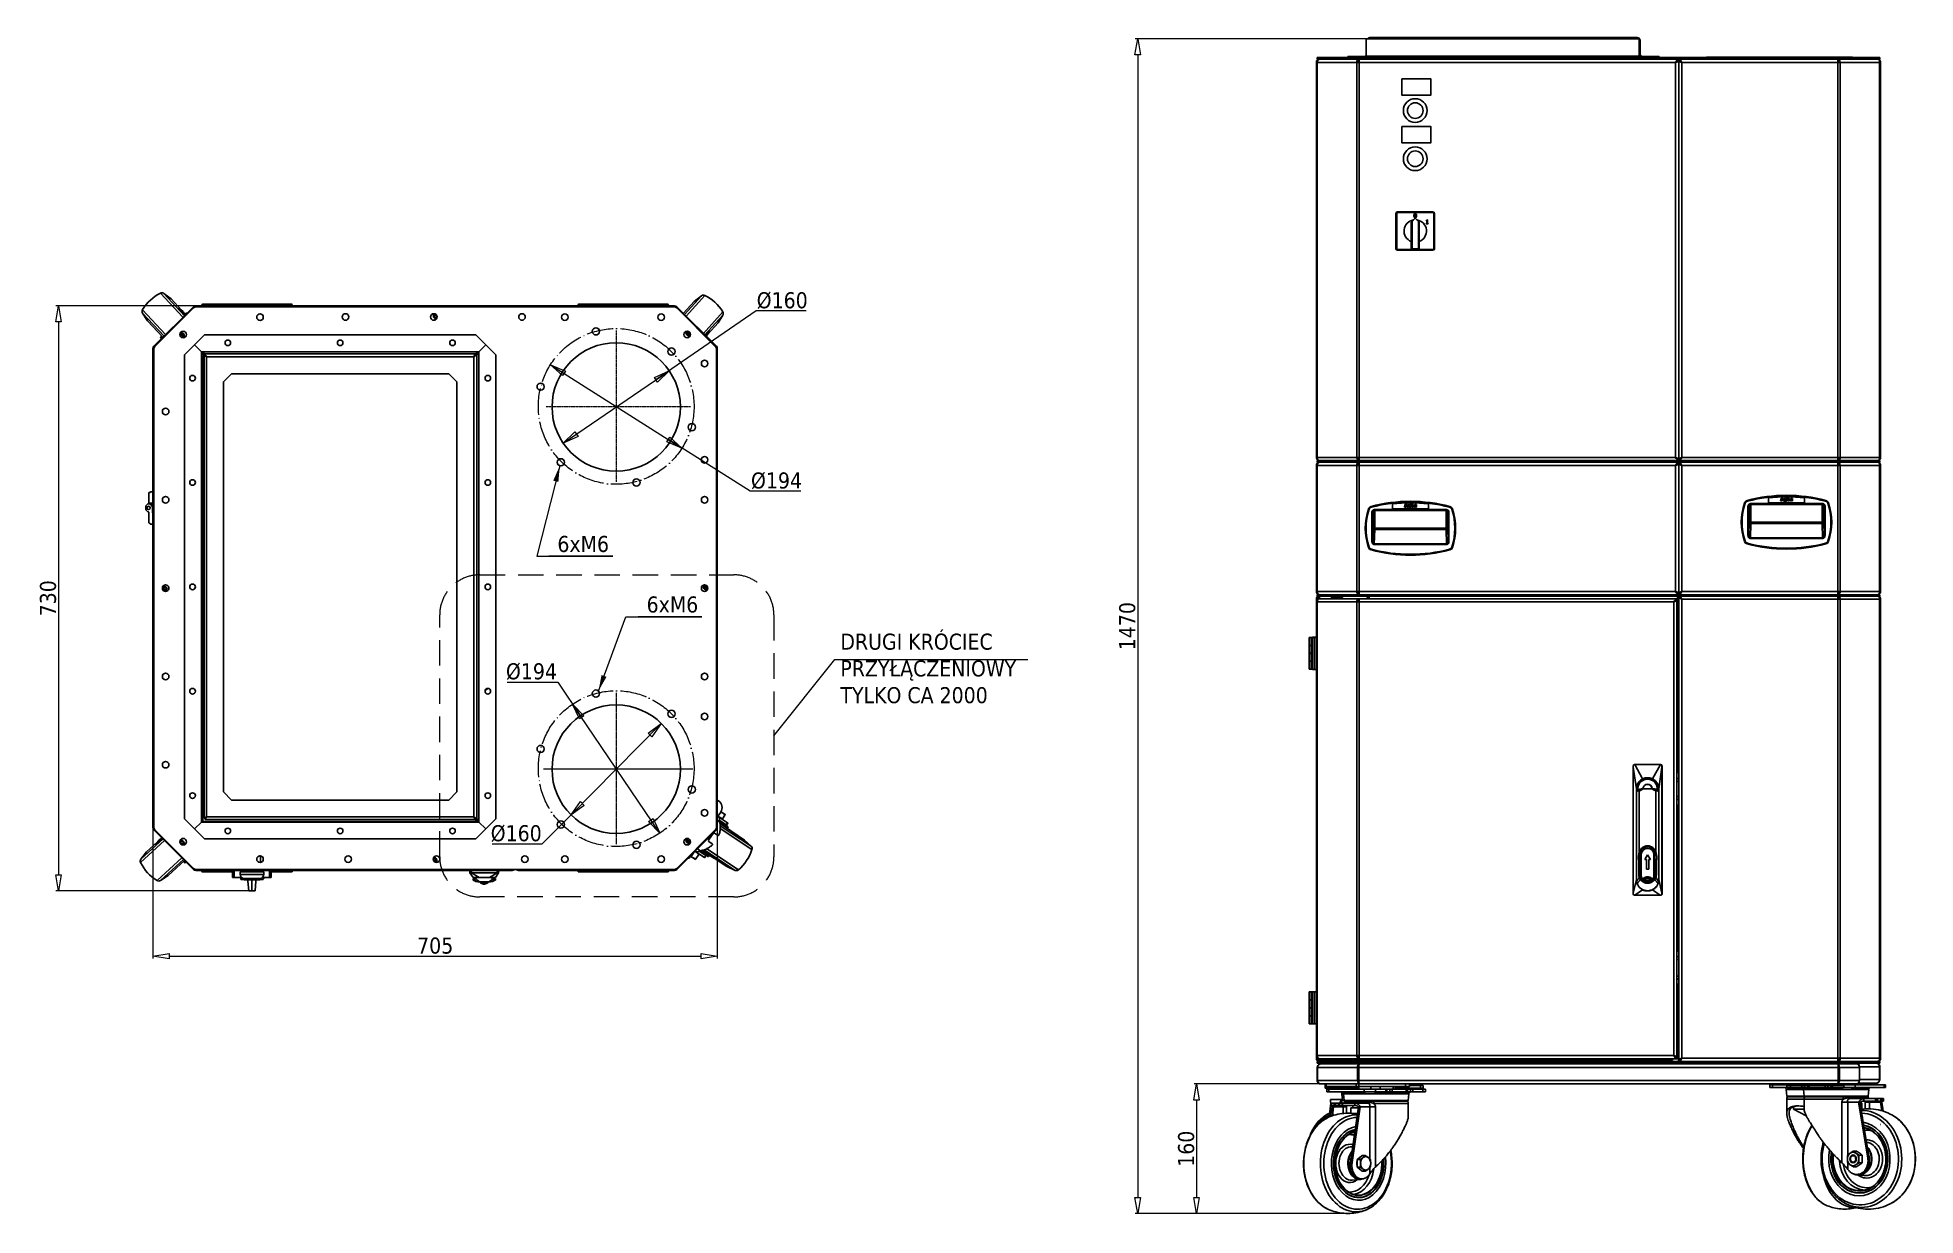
# Model space of a CAD drawing. Header units: millimetres. Extents: x 176 to 2516, y 143 to 1610.
import ezdxf

# ---------------------------------------------------------------- set-up
doc = ezdxf.new("R2010")
doc.units = ezdxf.units.MM
for name, pattern in [('DASHED2', [9.525, 6.35, -3.175]), ('LONG_DASH_DOTTED', [0.3001, 0.2362, -0.0295, 0.0049, -0.0295]), ('Section_View_Lines', [0.8406, 0.6614, -0.0827, 0.0138, -0.0827])]:
    doc.linetypes.add(name, pattern=pattern)
doc.layers.add('Widoczne (ISO)', color=7, linetype='Continuous', lineweight=25)
doc.layers.add('Wymiary', color=164, linetype='Continuous', lineweight=9)
doc.styles.add('Tekst notatki (ISO)', font='TAHOMA.TTF')
doc.dimstyles.new('Kopia Domyślne (ISO)', dxfattribs={"dimtxt": 20, "dimasz": 20, "dimexe": 3.175, "dimexo": 0, "dimgap": 2.5, "dimtad": 1, "dimtoh": 1, "dimdec": 0, "dimrnd": 1e-08, "dimzin": 0, "dimtxsty": 'Tekst notatki (ISO)', "dimblk": 'CLOSEDBLANK', "dimcen": 15, "dimdle": 10, "dimclrd": 256, "dimclre": 256, "dimclrt": 7, "dimazin": 0, "dimtfac": 1.001486, "dimtmove": 0, "dimatfit": 2, "dimfxl": 1, "dimtolj": 1, "dimtzin": 0, "dimlwd": -1, "dimlwe": -1, "dimarcsym": 0})

msp = doc.modelspace()

# ---------------------------------------------------------------- texts
at = {"layer": 'Wymiary', "color": 7, "char_height": 20, "width": 87.276, "attachment_point": 1, "style": 'Tekst notatki (ISO)'}
for insert in [(823.5, 989), (934.7, 913.6)]:
    msp.add_mtext('6xM6', dxfattribs=dict(at, insert=insert))
at = {"layer": 'Wymiary', "insert": (1176.2, 867.3), "char_height": 20, "width": 257.18, "attachment_point": 1, "style": 'Tekst notatki (ISO)'}
msp.add_mtext('{\\C7;DRUGI KRÓCIEC PRZYŁĄCZENIOWY \\PTYLKO CA 2000}', dxfattribs=at)

# ---------------------------------------------------------------- blocks, each defined once
blk = doc.blocks.new('_CLOSEDBLANK')
at = {"color": 0, "linetype": 'ByBlock', "lineweight": -2}
for p, q in [((-1, -0.17), (-1, 0.17)), ((-1, 0.17), (0, 0)), ((0, 0), (-1, -0.17))]:
    blk.add_line(p, q, dxfattribs=at)
blk = doc.blocks.new('*D11')
at = {"layer": 'Defpoints', "color": 0}
for p in [(1834.2, 1608.3), (1546.7, 144.9), (1807.5, 144.9)]:
    blk.add_point(p, dxfattribs=at)
at = {"layer": 'Wymiary'}
for p, q in [((1834.2, 1608.3), (1543.5, 1608.3)), ((1546.7, 1588.3), (1546.7, 164.9)), ((1807.5, 144.9), (1543.5, 144.9))]:
    blk.add_line(p, q, dxfattribs=at)
at = {"layer": 'Wymiary', "xscale": 20, "yscale": 20, "zscale": 20}
for p, rotation in [((1546.7, 1608.3), 90), ((1546.7, 144.9), 270)]:
    blk.add_blockref('_CLOSEDBLANK', p, dxfattribs=dict(at, rotation=rotation))
at = {"layer": 'Wymiary', "color": 7, "insert": (1533.8, 876.6), "char_height": 20, "attachment_point": 5, "rotation": 90, "style": 'Tekst notatki (ISO)'}
blk.add_mtext('\\A1;1470', dxfattribs=at)
blk = doc.blocks.new('*D12')
at = {"layer": 'Defpoints', "color": 0}
for p in [(504.3, 1275.6), (201.7, 546.9), (442.8, 546.9)]:
    blk.add_point(p, dxfattribs=at)
at = {"layer": 'Wymiary'}
for p, q in [((504.3, 1275.6), (198.5, 1275.6)), ((201.7, 1255.6), (201.7, 566.9)), ((442.8, 546.9), (198.5, 546.9))]:
    blk.add_line(p, q, dxfattribs=at)
at = {"layer": 'Wymiary', "xscale": 20, "yscale": 20, "zscale": 20}
for p, rotation in [((201.7, 1275.6), 90), ((201.7, 546.9), 270)]:
    blk.add_blockref('_CLOSEDBLANK', p, dxfattribs=dict(at, rotation=rotation))
at = {"layer": 'Wymiary', "color": 7, "insert": (188.8, 911.3), "char_height": 20, "attachment_point": 5, "rotation": 90, "style": 'Tekst notatki (ISO)'}
blk.add_mtext('\\A1;730', dxfattribs=at)
blk = doc.blocks.new('*D13')
at = {"layer": 'Defpoints', "color": 0}
for p in [(1022.8, 720.1), (319.5, 640.1), (1022.8, 465.6)]:
    blk.add_point(p, dxfattribs=at)
at = {"layer": 'Wymiary'}
for p, q in [((1022.8, 720.1), (1022.8, 462.5)), ((319.5, 640.1), (319.5, 462.5)), ((339.5, 465.6), (1002.8, 465.6))]:
    blk.add_line(p, q, dxfattribs=at)
at = {"layer": 'Wymiary', "xscale": 20, "yscale": 20, "zscale": 20, "rotation": 180}
blk.add_blockref('_CLOSEDBLANK', (319.5, 465.6), dxfattribs=at)
at = {"layer": 'Wymiary', "xscale": 20, "yscale": 20, "zscale": 20}
blk.add_blockref('_CLOSEDBLANK', (1022.8, 465.6), dxfattribs=at)
at = {"layer": 'Wymiary', "color": 7, "insert": (671.2, 478.5), "char_height": 20, "attachment_point": 5, "style": 'Tekst notatki (ISO)'}
blk.add_mtext('\\A1;705', dxfattribs=at)
blk = doc.blocks.new('*D14')
at = {"layer": 'Defpoints', "color": 0}
for p in [(1938.1, 306.3), (1620.1, 144.9), (1807.5, 144.9)]:
    blk.add_point(p, dxfattribs=at)
at = {"layer": 'Wymiary'}
for p, q in [((1938.1, 306.3), (1616.9, 306.3)), ((1620.1, 286.3), (1620.1, 164.9)), ((1807.5, 144.9), (1616.9, 144.9))]:
    blk.add_line(p, q, dxfattribs=at)
at = {"layer": 'Wymiary', "xscale": 20, "yscale": 20, "zscale": 20}
for p, rotation in [((1620.1, 306.3), 90), ((1620.1, 144.9), 270)]:
    blk.add_blockref('_CLOSEDBLANK', p, dxfattribs=dict(at, rotation=rotation))
at = {"layer": 'Wymiary', "color": 7, "insert": (1607.2, 225.6), "char_height": 20, "attachment_point": 5, "rotation": 90, "style": 'Tekst notatki (ISO)'}
blk.add_mtext('\\A1;160', dxfattribs=at)
blk = doc.blocks.new('*D15')
at = {"layer": 'Defpoints', "color": 0}
for p in [(962.8, 1194.8), (830.8, 1104.4)]:
    blk.add_point(p, dxfattribs=at)
at = {"layer": 'Wymiary'}
for p, q in [((1071.3, 1269.2), (946.3, 1183.5)), ((1133.7, 1269.2), (1071.3, 1269.2)), ((830.8, 1104.4), (962.8, 1194.8))]:
    blk.add_line(p, q, dxfattribs=at)
at = {"layer": 'Wymiary', "xscale": 20, "yscale": 20, "zscale": 20}
for p, rotation in [((962.8, 1194.8), 34.41266436362397), ((830.8, 1104.4), 214.412664363624)]:
    blk.add_blockref('_CLOSEDBLANK', p, dxfattribs=dict(at, rotation=rotation))
at = {"layer": 'Wymiary', "color": 7, "insert": (1103.7, 1282.1), "char_height": 20, "attachment_point": 5, "style": 'Tekst notatki (ISO)'}
blk.add_mtext('\\A1;%%c160', dxfattribs=at)
blk = doc.blocks.new('*D16')
at = {"layer": 'Defpoints', "color": 0}
for p in [(814.8, 1202.2), (978.8, 1098.5)]:
    blk.add_point(p, dxfattribs=at)
at = {"layer": 'Wymiary'}
for p, q in [((814.8, 1202.2), (978.8, 1098.5)), ((1063.9, 1044.7), (961.9, 1109.2)), ((1126.8, 1044.7), (1063.9, 1044.7))]:
    blk.add_line(p, q, dxfattribs=at)
at = {"layer": 'Wymiary', "xscale": 20, "yscale": 20, "zscale": 20}
for p, rotation in [((814.8, 1202.2), 147.7075668684571), ((978.8, 1098.5), 327.707566868457)]:
    blk.add_blockref('_CLOSEDBLANK', p, dxfattribs=dict(at, rotation=rotation))
at = {"layer": 'Wymiary', "color": 7, "insert": (1096.6, 1057.6), "char_height": 20, "attachment_point": 5, "style": 'Tekst notatki (ISO)'}
blk.add_mtext('\\A1;%%c194', dxfattribs=at)
blk = doc.blocks.new('*D17')
at = {"layer": 'Defpoints', "color": 0}
for p in [(953, 755.3), (840.5, 641.5)]:
    blk.add_point(p, dxfattribs=at)
at = {"layer": 'Wymiary'}
for p, q in [((953, 755.3), (840.5, 641.5)), ((804.6, 605.3), (854.6, 655.7)), ((742.2, 605.3), (804.6, 605.3))]:
    blk.add_line(p, q, dxfattribs=at)
at = {"layer": 'Wymiary', "xscale": 20, "yscale": 20, "zscale": 20}
for p, rotation in [((953, 755.3), 45.30569536490383), ((840.5, 641.5), 225.3056953649038)]:
    blk.add_blockref('_CLOSEDBLANK', p, dxfattribs=dict(at, rotation=rotation))
at = {"layer": 'Wymiary', "color": 7, "insert": (772.2, 618.2), "char_height": 20, "attachment_point": 5, "style": 'Tekst notatki (ISO)'}
blk.add_mtext('\\A1;%%c160', dxfattribs=at)
blk = doc.blocks.new('*D18')
at = {"layer": 'Defpoints', "color": 0}
for p in [(842.5, 779.5), (951.1, 618.7)]:
    blk.add_point(p, dxfattribs=at)
at = {"layer": 'Wymiary'}
for p, q in [((761.1, 807), (823.9, 807)), ((823.9, 807), (853.7, 762.9)), ((951.1, 618.7), (842.5, 779.5))]:
    blk.add_line(p, q, dxfattribs=at)
at = {"layer": 'Wymiary', "xscale": 20, "yscale": 20, "zscale": 20}
for p, rotation in [((842.5, 779.5), 124.0291158859029), ((951.1, 618.7), 304.0291158859029)]:
    blk.add_blockref('_CLOSEDBLANK', p, dxfattribs=dict(at, rotation=rotation))
at = {"layer": 'Wymiary', "color": 7, "insert": (791.2, 819.9), "char_height": 20, "attachment_point": 5, "style": 'Tekst notatki (ISO)'}
blk.add_mtext('\\A1;%%c194', dxfattribs=at)

# ---------------------------------------------------------------- dimensions: what is measured, and where the dimension line sits
at = {"layer": 'Wymiary'}
for base, p1, p2, text, picture, middle in [((1546.7, 144.9), (1834.2, 1608.3), (1807.5, 144.9), '1470', '*D11', (1533.8, 876.6)), ((201.7, 546.9), (504.3, 1275.6), (442.8, 546.9), '730', '*D12', (188.8, 911.3)), ((1620.1, 144.9), (1938.1, 306.3), (1807.5, 144.9), '160', '*D14', (1607.2, 225.6))]:
    dim = msp.add_linear_dim(base=base, p1=p1, p2=p2, angle=90, text=text, dimstyle='Kopia Domyślne (ISO)', dxfattribs=at)
    dim.commit()
    dim.dimension.update_dxf_attribs({"geometry": picture, "text_midpoint": middle})
for p1, p2, picture, middle in [((830.8, 1104.4), (962.8, 1194.8), '*D15', (1071.3, 1269.2)), ((814.8, 1202.2), (978.8, 1098.5), '*D16', (1063.9, 1044.7)), ((951.1, 618.7), (842.5, 779.5), '*D18', (823.9, 807)), ((953, 755.3), (840.5, 641.5), '*D17', (804.6, 605.3))]:
    dim = msp.add_diameter_dim_2p(p1=p1, p2=p2, dimstyle='Kopia Domyślne (ISO)', dxfattribs=at)
    dim.commit()
    dim.dimension.update_dxf_attribs({"geometry": picture, "text_midpoint": middle, "dimtype": 163})
dim = msp.add_linear_dim(base=(1022.8, 465.6), p1=(319.5, 640.1), p2=(1022.8, 720.1), text='705', dimstyle='Kopia Domyślne (ISO)', dxfattribs=at)
dim.commit()
dim.dimension.update_dxf_attribs({"geometry": '*D13', "text_midpoint": (671.2, 478.5)})

# ---------------------------------------------------------------- linework, layer by layer
at = {"layer": 'Widoczne (ISO)'}
for p, q in [((2171.6, 1608.3), (1831.6, 1608.3)), ((1831.6, 1608.3), (1831.6, 1586.4)), ((1836.1, 1609.8), (1836.1, 1609.8)), ((1836.1, 1609.8), (1836.2, 1609.8)), ((1836.2, 1609.8), (2169, 1609.8)), ((2169, 1609.8), (2169.1, 1609.8)), ((2169.1, 1609.8), (2169.1, 1609.8)), ((2171.6, 1608.3), (2171.6, 1586.4)), ((2171.6, 1605.8), (2173.1, 1605.8)), ((2173.1, 1588.8), (2173.1, 1605.8)), ((1769.4, 1086.8), (1769.4, 1578.8)), ((1769.4, 1578.8), (1770.5, 1578.8)), ((1770.4, 1584.8), (1771.8, 1584.8)), ((1770.4, 1584.8), (1770.4, 1582.8)), ((1771.8, 1582.8), (1770.4, 1582.8)), ((1770.5, 1578.8), (1770.5, 1086.8)), ((1819.8, 1578.8), (1770.5, 1578.8)), ((1771.8, 1582.8), (1771.8, 1584.8)), ((1819.9, 1584.8), (1771.8, 1584.8)), ((1819.9, 1582.8), (1771.8, 1582.8)), ((1773.4, 1582.8), (1773.4, 1582.8)), ((1808.6, 1586.3), (1821.1, 1586.3)), ((1808.6, 1584.8), (1808.6, 1586.3)), ((1819.8, 1578.8), (1822.6, 1578.8)), ((1819.8, 1086.8), (1819.8, 1578.8)), ((1819.9, 1584.8), (1823.4, 1584.8)), ((1819.9, 1584.8), (1819.9, 1582.8)), ((1823.4, 1582.8), (1819.9, 1582.8)), ((1821.1, 1586.3), (1821.1, 1584.8)), ((1821.2, 1586.3), (1821.1, 1586.3)), ((1821.2, 1584.8), (1821.2, 1586.3)), ((1821.2, 1586.3), (1833.7, 1586.3)), ((1822.6, 1581.3), (1822.6, 1582.8)), ((1822.6, 1581.3), (1822.7, 1581.3)), ((1822.6, 1578.8), (1822.6, 1086.8)), ((2217, 1578.8), (1822.6, 1578.8)), ((1823.4, 1582.8), (1823.4, 1584.8)), ((2418.5, 1584.8), (1823.4, 1584.8)), ((2418.5, 1582.8), (1823.4, 1582.8)), ((2171.6, 1586.4), (1831.6, 1586.4)), ((1833.7, 1586.3), (1833.7, 1584.8)), ((1833.7, 1586.3), (2171.6, 1586.3)), ((2171.6, 1588.8), (2173.1, 1588.8)), ((2171.6, 1586.3), (2184.1, 1586.3)), ((2171.6, 1584.8), (2171.6, 1586.3)), ((2184.1, 1586.3), (2184.1, 1584.8)), ((2184.1, 1584.8), (2184.1, 1586.3)), ((2184.1, 1586.3), (2196.6, 1586.3)), ((2184.1, 1586.3), (2184.1, 1586.3)), ((2196.6, 1586.3), (2196.6, 1584.8)), ((2217, 1086.8), (2217, 1578.8)), ((2220.3, 1581.2), (2221, 1581.2)), ((2221, 1581.3), (2221, 1582.8)), ((2221, 1581.3), (2221, 1582.8)), ((2221, 1581.2), (2221, 1084.4)), ((2221, 1581.2), (2221.7, 1581.2)), ((2221, 1084.4), (2221, 1581.2)), ((2225, 1578.8), (2225, 1086.8)), ((2419.3, 1578.8), (2225, 1578.8)), ((2255.6, 1585.4), (2437.6, 1585.4)), ((2255.6, 1585.4), (2255.6, 1584.8)), ((2418.5, 1584.8), (2422.1, 1584.8)), ((2418.5, 1584.8), (2418.5, 1582.8)), ((2422.1, 1582.8), (2418.5, 1582.8)), ((2419.4, 1581.3), (2419.3, 1581.3)), ((2419.3, 1086.8), (2419.3, 1578.8)), ((2419.3, 1578.8), (2422.2, 1578.8)), ((2419.4, 1581.3), (2419.4, 1582.8)), ((2422.1, 1582.8), (2422.1, 1584.8)), ((2470.1, 1584.8), (2422.1, 1584.8)), ((2470.1, 1582.8), (2422.1, 1582.8)), ((2422.2, 1578.8), (2422.2, 1086.8)), ((2471.4, 1578.8), (2422.2, 1578.8)), ((2437.6, 1585.4), (2437.6, 1584.8)), ((2468.6, 1582.8), (2468.6, 1582.8)), ((2470.1, 1584.8), (2470.1, 1582.8)), ((2470.1, 1584.8), (2471.6, 1584.8)), ((2471.6, 1582.8), (2470.1, 1582.8)), ((2471.4, 1578.8), (2472.6, 1578.8)), ((2471.4, 1086.8), (2471.4, 1578.8)), ((2471.6, 1582.8), (2471.6, 1584.8)), ((2472.6, 1578.8), (2472.6, 1086.8)), ((1868.6, 1346.8), (1868.6, 1390.8)), ((1869.6, 1346.8), (1869.6, 1390.8)), ((1870.6, 1392.8), (1914.6, 1392.8)), ((1870.6, 1391.8), (1914.6, 1391.8)), ((1888.6, 1380.8), (1892.6, 1384.8)), ((1892.6, 1384.8), (1896.6, 1380.8)), ((1906.3, 1381.5), (1906.3, 1382)), ((1907.2, 1381.5), (1906.3, 1381.5)), ((1907.2, 1378.1), (1907.2, 1381.5)), ((1907.4, 1382.7), (1907.9, 1382.7)), ((1907.9, 1382.7), (1907.9, 1378.1)), ((1915.6, 1390.8), (1915.6, 1346.8)), ((1916.6, 1390.8), (1916.6, 1346.8)), ((1888.6, 1380.8), (1887.6, 1379.8)), ((1887.6, 1379.8), (1887.6, 1346.8)), ((1888.6, 1346.8), (1888.6, 1380.8)), ((1896.6, 1380.8), (1896.6, 1346.8)), ((1897.6, 1379.8), (1896.6, 1380.8)), ((1897.6, 1346.8), (1897.6, 1379.8)), ((1906.3, 1377.6), (1906.3, 1378.1)), ((1906.3, 1378.1), (1907.2, 1378.1)), ((1908.8, 1377.6), (1906.3, 1377.6)), ((1907.9, 1378.1), (1908.8, 1378.1)), ((1908.8, 1378.1), (1908.8, 1377.6)), ((1914.6, 1345.8), (1870.6, 1345.8)), ((1914.6, 1344.8), (1870.6, 1344.8)), ((1887.6, 1346.8), (1888.6, 1346.8)), ((1896.6, 1346.8), (1888.6, 1346.8)), ((1896.6, 1346.8), (1897.6, 1346.8)), ((328.8, 1291.5), (356.8, 1261.3)), ((358.8, 1263.3), (333.1, 1291.1)), ((342.1, 1284.2), (333.1, 1291.1)), ((1003, 1288.2), (981.9, 1264.9)), ((983.9, 1262.9), (1007.2, 1288.6)), ((994, 1281.2), (1003, 1288.2)), ((335.3, 1239.8), (306.6, 1270.8)), ((306.6, 1266.6), (333.3, 1237.8)), ((312.8, 1257), (306.6, 1266.6)), ((320.7, 1225.2), (370, 1274.5)), ((322, 1225), (370.1, 1273.1)), ((342.1, 1284.2), (355, 1270.3)), ((351.2, 1272.6), (351.4, 1272.8)), ((352.3, 1271.5), (352.5, 1271.7)), ((353, 1270.7), (353.2, 1270.9)), ((354, 1269.6), (354.3, 1269.8)), ((355.2, 1269), (354.9, 1268.8)), ((355.4, 1268.1), (355.7, 1268.3)), ((355.5, 1269.3), (355.7, 1269.5)), ((356.3, 1267.2), (356.5, 1267.4)), ((356.5, 1267.4), (356.7, 1267.3)), ((356.7, 1267.6), (356.8, 1267.7)), ((356.8, 1268.4), (357, 1268.6)), ((356.8, 1268.4), (360.2, 1264.7)), ((358, 1267.1), (356.8, 1267.7)), ((357.7, 1266.9), (357, 1267.2)), ((357.2, 1266.2), (357.4, 1266.4)), ((357.5, 1266.9), (358.6, 1266.4)), ((357.7, 1266.9), (358, 1267.1)), ((358.7, 1265.2), (358.4, 1265)), ((359.4, 1265.1), (359.6, 1265.3)), ((361.2, 1266.5), (359.7, 1265.3)), ((361.2, 1266.5), (361.6, 1266.1)), ((372.8, 1275.6), (567.2, 1275.6)), ((373.6, 1274.5), (968.7, 1274.5)), ((384.4, 1276.6), (380.5, 1276.6)), ((380.5, 1275.6), (380.5, 1276.6)), ((385.4, 1277.6), (381.5, 1277.6)), ((387.9, 1276.6), (384.4, 1276.6)), ((384.4, 1276.6), (384.4, 1275.6)), ((388.1, 1277.6), (385.4, 1277.6)), ((485.8, 1276.6), (387.9, 1276.6)), ((387.9, 1276.6), (387.9, 1275.6)), ((485.5, 1277.6), (388.1, 1277.6)), ((488.3, 1277.6), (485.5, 1277.6)), ((489.2, 1276.6), (485.8, 1276.6)), ((485.8, 1276.6), (485.8, 1275.6)), ((492.1, 1277.6), (488.3, 1277.6)), ((489.2, 1276.6), (489.2, 1275.6)), ((493.1, 1276.6), (489.2, 1276.6)), ((493.1, 1275.6), (493.1, 1276.6)), ((567.2, 1275.6), (575.2, 1275.6)), ((569.8, 1274.6), (572.5, 1274.6)), ((575.2, 1275.6), (969.5, 1275.6)), ((853.1, 1276.6), (849.2, 1276.6)), ((849.2, 1275.6), (849.2, 1276.6)), ((854, 1277.6), (850.2, 1277.6)), ((856.5, 1276.6), (853.1, 1276.6)), ((853.1, 1276.6), (853.1, 1275.6)), ((856.8, 1277.6), (854, 1277.6)), ((954.5, 1276.6), (856.5, 1276.6)), ((856.5, 1276.6), (856.5, 1275.6)), ((954.2, 1277.6), (856.8, 1277.6)), ((957, 1277.6), (954.2, 1277.6)), ((957.9, 1276.6), (954.5, 1276.6)), ((954.5, 1276.6), (954.5, 1275.6)), ((960.8, 1277.6), (957, 1277.6)), ((957.9, 1276.6), (957.9, 1275.6)), ((961.8, 1276.6), (957.9, 1276.6)), ((961.8, 1275.6), (961.8, 1276.6)), ((972.2, 1273.1), (1020.3, 1225)), ((972.3, 1274.5), (1021.6, 1225.2)), ((980.5, 1266.3), (994, 1281.2)), ((1029.7, 1268.2), (1005.4, 1241.3)), ((1007.4, 1239.3), (1029.7, 1264)), ((1023.7, 1254.3), (1029.7, 1264)), ((331.9, 1236.4), (312.8, 1257)), ((1010.1, 1241.2), (1010.3, 1241)), ((1023.7, 1254.3), (1011, 1240.3)), ((1011.1, 1242.3), (1011.4, 1242.1)), ((1011.9, 1243.1), (1012.1, 1242.9)), ((1012.9, 1244.3), (1013.1, 1244.1)), ((319.5, 625.7), (319.5, 1222.4)), ((320.5, 626.4), (320.5, 1221.5)), ((329.1, 1236.7), (330.4, 1238.1)), ((330.6, 1235), (329.1, 1236.7)), ((355.6, 1239.6), (354.9, 1240.3)), ((371.2, 1227), (358.8, 1214.5)), ((379.8, 1218.5), (371.2, 1227)), ((383.8, 1239.5), (371.3, 1227.1)), ((379.8, 1218.5), (371.3, 1227.1)), ((379.7, 1218.5), (379.8, 1218.5)), ((383.8, 1214.5), (379.8, 1218.5)), ((379.8, 1218.5), (383.8, 1214.5)), ((379.8, 632.6), (379.8, 1218.5)), ((379.8, 1218.5), (725.7, 1218.5)), ((721.8, 1239.5), (383.8, 1239.5)), ((721.7, 1214.5), (725.7, 1218.5)), ((734.2, 1227.1), (721.8, 1239.5)), ((725.8, 1218.5), (721.8, 1214.5)), ((725.7, 1218.5), (734.2, 1227.1)), ((725.8, 1218.5), (734.3, 1227)), ((725.8, 1218.5), (725.8, 632.6)), ((746.8, 1214.5), (734.3, 1227)), ((1008.7, 1239.7), (1009, 1239.5)), ((1009.2, 1238.3), (1008.8, 1237.9)), ((1009.1, 1238.4), (1009.4, 1238.2)), ((1009.6, 1240), (1009.4, 1240.2)), ((1010, 1239.8), (1010.2, 1239.5)), ((1021.8, 1221.5), (1021.8, 626.4)), ((1022.8, 1222.4), (1022.8, 625.7)), ((358.8, 1214.5), (358.8, 636.6)), ((381.8, 1213.3), (383.2, 1213.3)), ((381.8, 633.3), (381.8, 1213.3)), ((382.3, 1213.3), (382.3, 1214.5)), ((383.8, 1214.5), (382.3, 1214.5)), ((383.2, 1213.3), (383.2, 637.2)), ((383.8, 1216), (721.7, 1216)), ((383.8, 1214.5), (383.8, 1216)), ((384.9, 1213.3), (383.8, 1214.5)), ((385.1, 1213.3), (383.8, 1214.5)), ((384.7, 1213.3), (385.2, 1213.3)), ((386.3, 1212), (386.3, 639.1)), ((719.2, 1212), (386.3, 1212)), ((386.3, 1212), (386.3, 1212)), ((719.3, 1212), (719.2, 1212)), ((719.3, 639.1), (719.3, 1212)), ((720.3, 1213.3), (720.8, 1213.3)), ((720.5, 1213.3), (721.7, 1214.5)), ((720.6, 1213.3), (721.8, 1214.5)), ((721.7, 1214.5), (721.7, 1216)), ((721.8, 1214.5), (723.3, 1214.5)), ((723.3, 1214.5), (723.3, 636.6)), ((746.8, 636.5), (746.8, 1214.5)), ((417.3, 1191), (407.3, 1181)), ((407.3, 670), (407.3, 1181)), ((417.3, 1191), (688.3, 1191)), ((698.3, 1181), (688.3, 1191)), ((698.3, 1181), (698.3, 670)), ((1770.5, 1086.8), (1769.4, 1086.8)), ((1769.4, 1076.8), (1770.5, 1076.8)), ((1769.4, 919.8), (1769.4, 1076.8)), ((1821.4, 1082.8), (1770.4, 1082.8)), ((1770.4, 1080.8), (1770.4, 1082.8)), ((1821.4, 1080.8), (1770.4, 1080.8)), ((1770.5, 1086.8), (1819.8, 1086.8)), ((1819.8, 1076.8), (1770.5, 1076.8)), ((1770.5, 1076.8), (1770.5, 919.8)), ((1773.4, 1082.8), (1773.4, 1082.8)), ((1773.4, 1080.8), (1773.4, 1080.8)), ((1822.6, 1086.8), (1819.8, 1086.8)), ((1819.8, 1076.8), (1822.6, 1076.8)), ((1819.8, 919.8), (1819.8, 1076.8)), ((1821.4, 1080.8), (1821.4, 1082.8)), ((2420.6, 1082.8), (1821.4, 1082.8)), ((2420.6, 1080.8), (1821.4, 1080.8)), ((1822.6, 1086.8), (2217, 1086.8)), ((1822.6, 1084.3), (1822.6, 1082.8)), ((1822.6, 1084.3), (1822.7, 1084.3)), ((1822.6, 1079.3), (1822.6, 1080.8)), ((1822.6, 1079.3), (1822.7, 1079.3)), ((2217, 1076.8), (1822.6, 1076.8)), ((1822.6, 1076.8), (1822.6, 919.8)), ((2217, 919.8), (2217, 1076.8)), ((2221, 1084.4), (2220.3, 1084.4)), ((2220.3, 1079.2), (2221, 1079.2)), ((2221.7, 1084.4), (2221, 1084.4)), ((2221, 1084.3), (2221, 1082.8)), ((2221, 1084.3), (2221, 1082.8)), ((2221, 1079.3), (2221, 1080.8)), ((2221, 1079.3), (2221, 1080.8)), ((2221, 1079.2), (2221, 917.4)), ((2221, 917.4), (2221, 1079.2)), ((2221, 1079.2), (2221.7, 1079.2)), ((2225, 1086.8), (2419.3, 1086.8)), ((2225, 1076.8), (2225, 919.8)), ((2419.3, 1076.8), (2225, 1076.8)), ((2422.2, 1086.8), (2419.3, 1086.8)), ((2419.4, 1084.3), (2419.3, 1084.3)), ((2419.4, 1079.3), (2419.3, 1079.3)), ((2419.3, 1076.8), (2422.2, 1076.8)), ((2419.3, 919.8), (2419.3, 1076.8)), ((2419.4, 1084.3), (2419.4, 1082.8)), ((2419.4, 1079.3), (2419.4, 1080.8)), ((2471.6, 1082.8), (2420.6, 1082.8)), ((2420.6, 1080.8), (2420.6, 1082.8)), ((2471.6, 1080.8), (2420.6, 1080.8)), ((2422.2, 1086.8), (2471.4, 1086.8)), ((2471.4, 1076.8), (2422.2, 1076.8)), ((2422.2, 1076.8), (2422.2, 919.8)), ((2468.6, 1082.8), (2468.6, 1082.8)), ((2468.6, 1080.8), (2468.6, 1080.8)), ((2472.6, 1086.8), (2471.4, 1086.8)), ((2471.4, 1076.8), (2472.6, 1076.8)), ((2471.4, 919.8), (2471.4, 1076.8)), ((2471.6, 1080.8), (2471.6, 1082.8)), ((2472.6, 1076.8), (2472.6, 919.8)), ((314.5, 1042.5), (317, 1043.9)), ((314.5, 1042.4), (317, 1043.8)), ((314.5, 1042.5), (314.5, 1042.4)), ((314.5, 1042.4), (314.5, 1029.8)), ((314.5, 1029.8), (319.5, 1029.8)), ((319.5, 1043.9), (317, 1043.9)), ((319.5, 1043.8), (317, 1043.8)), ((319, 1023.8), (319, 1029.8)), ((319, 1029.8), (319.5, 1029.8)), ((2302.9, 1030), (2303.9, 1029.6)), ((2306.4, 1033.2), (2306.6, 1032.2)), ((2332.8, 1036.3), (2332.8, 1030.2)), ((2332.8, 1030.2), (2377.8, 1030.2)), ((2348.5, 1035.7), (2347.8, 1032.5)), ((2347.8, 1032.5), (2350.1, 1032.5)), ((2350.8, 1035.7), (2348.5, 1035.7)), ((2348.9, 1033.2), (2349, 1033.8)), ((2350.3, 1033.2), (2348.9, 1033.2)), ((2349, 1033.8), (2350.4, 1033.8)), ((2349.1, 1034.4), (2349.3, 1035)), ((2350.5, 1034.4), (2349.1, 1034.4)), ((2349.3, 1035), (2350.7, 1035)), ((2350.1, 1032.5), (2350.3, 1033.2)), ((2350.4, 1033.8), (2350.5, 1034.4)), ((2350.7, 1035), (2350.8, 1035.7)), ((2351.8, 1035.7), (2351.1, 1032.5)), ((2351.1, 1032.5), (2352.2, 1032.5)), ((2352.9, 1035.7), (2351.8, 1035.7)), ((2352.2, 1032.5), (2352.6, 1033.6)), ((2352.6, 1033.6), (2352.8, 1032.5)), ((2352.8, 1032.5), (2353.1, 1032.5)), ((2353.3, 1034.3), (2352.9, 1035.7)), ((2353.1, 1032.5), (2354, 1034.2)), ((2354, 1034.2), (2353.2, 1030.9)), ((2353.2, 1030.9), (2354.3, 1030.9)), ((2354, 1035.7), (2353.3, 1034.3)), ((2355.4, 1035.7), (2354, 1035.7)), ((2354.3, 1030.9), (2355.4, 1035.7)), ((2356.7, 1037.2), (2355.6, 1032.5)), ((2355.6, 1032.5), (2356.7, 1032.5)), ((2357.7, 1037.2), (2356.7, 1037.2)), ((2356.7, 1032.5), (2356.9, 1033.4)), ((2356.9, 1033.4), (2357.3, 1032.5)), ((2357.2, 1034.7), (2357.7, 1037.2)), ((2358.2, 1035.7), (2357.2, 1034.7)), ((2357.3, 1032.5), (2358.4, 1032.5)), ((2358, 1034.1), (2359.2, 1035.7)), ((2358.4, 1032.5), (2358, 1034.1)), ((2359.2, 1035.7), (2358.2, 1035.7)), ((2360.7, 1035.7), (2359, 1032.5)), ((2359, 1032.5), (2360.4, 1032.5)), ((2360.4, 1032.5), (2360.6, 1032.9)), ((2360.6, 1032.9), (2361.6, 1032.9)), ((2362.7, 1035.7), (2360.7, 1035.7)), ((2360.8, 1033.3), (2361.6, 1035.1)), ((2361.6, 1033.3), (2360.8, 1033.3)), ((2361.6, 1035.1), (2361.6, 1033.3)), ((2361.6, 1032.9), (2361.6, 1032.5)), ((2361.6, 1032.5), (2362.7, 1032.5)), ((2362.7, 1032.5), (2362.7, 1035.7)), ((2377.8, 1030.2), (2377.8, 1036.3)), ((2404.3, 1033.2), (2404, 1032.2)), ((2407.7, 1030), (2406.8, 1029.6)), ((310.5, 1026.4), (313, 1028.9)), ((313, 1028.8), (310.5, 1026.3)), ((310.5, 1026.4), (310.5, 1026.3)), ((310.5, 1021.3), (310.5, 1026.3)), ((310.5, 1021.3), (313, 1018.8)), ((313, 1018.8), (310.5, 1021.3)), ((310.5, 1021.3), (310.5, 1021.3)), ((313.5, 1028.9), (313, 1028.9)), ((313, 1028.8), (314, 1028.8)), ((313.5, 1018.8), (313, 1018.8)), ((313, 1018.8), (313.7, 1018.8)), ((313, 1018.8), (313, 1018.8)), ((314.5, 1005.3), (314.5, 1017.8)), ((319, 1023.8), (319, 1017.8)), ((319, 1017.8), (319.5, 1017.8)), ((1834.2, 1022.5), (1835.2, 1022.1)), ((1837.7, 1025.7), (1837.9, 1024.7)), ((1838.7, 981.9), (1838.7, 1018.7)), ((1839.7, 1018.7), (1838.7, 1018.7)), ((1839.7, 981.9), (1839.7, 1018.7)), ((1839.7, 1018.7), (1839.7, 1018.7)), ((1840.1, 1019.8), (1840.1, 998.6)), ((1841.7, 1021.7), (1931.6, 1021.7)), ((1841.7, 1020.7), (1841.7, 1021.7)), ((1841.7, 1020.7), (1931.6, 1020.7)), ((1842.1, 1020.7), (1842.1, 998.6)), ((1864.1, 1028.8), (1864.1, 1022.7)), ((1864.1, 1022.7), (1909.1, 1022.7)), ((1879.8, 1028.2), (1879.1, 1025)), ((1879.1, 1025), (1881.4, 1025)), ((1882.1, 1028.2), (1879.8, 1028.2)), ((1880.2, 1025.7), (1880.3, 1026.3)), ((1881.6, 1025.7), (1880.2, 1025.7)), ((1880.3, 1026.3), (1881.7, 1026.3)), ((1880.4, 1026.9), (1880.6, 1027.5)), ((1881.8, 1026.9), (1880.4, 1026.9)), ((1880.6, 1027.5), (1882, 1027.5)), ((1881.4, 1025), (1881.6, 1025.7)), ((1881.7, 1026.3), (1881.8, 1026.9)), ((1882, 1027.5), (1882.1, 1028.2)), ((1883.1, 1028.2), (1882.4, 1025)), ((1882.4, 1025), (1883.5, 1025)), ((1884.2, 1028.2), (1883.1, 1028.2)), ((1883.5, 1025), (1883.9, 1026.1)), ((1883.9, 1026.1), (1884.1, 1025)), ((1884.1, 1025), (1884.4, 1025)), ((1884.6, 1026.8), (1884.2, 1028.2)), ((1884.4, 1025), (1885.3, 1026.7)), ((1885.3, 1026.7), (1884.5, 1023.4)), ((1884.5, 1023.4), (1885.6, 1023.4)), ((1885.3, 1028.2), (1884.6, 1026.8)), ((1886.7, 1028.2), (1885.3, 1028.2)), ((1885.6, 1023.4), (1886.7, 1028.2)), ((1888, 1029.7), (1886.9, 1025)), ((1886.9, 1025), (1888, 1025)), ((1889.1, 1029.7), (1888, 1029.7)), ((1888, 1025), (1888.2, 1025.9)), ((1888.2, 1025.9), (1888.6, 1025)), ((1888.5, 1027.2), (1889.1, 1029.7)), ((1889.5, 1028.2), (1888.5, 1027.2)), ((1888.6, 1025), (1889.7, 1025)), ((1889.3, 1026.6), (1890.6, 1028.2)), ((1889.7, 1025), (1889.3, 1026.6)), ((1890.6, 1028.2), (1889.5, 1028.2)), ((1892, 1028.2), (1890.3, 1025)), ((1890.3, 1025), (1891.7, 1025)), ((1891.7, 1025), (1891.9, 1025.4)), ((1891.9, 1025.4), (1892.9, 1025.4)), ((1894, 1028.2), (1892, 1028.2)), ((1892.1, 1025.8), (1892.9, 1027.6)), ((1892.9, 1025.8), (1892.1, 1025.8)), ((1892.9, 1027.6), (1892.9, 1025.8)), ((1892.9, 1025.4), (1892.9, 1025)), ((1892.9, 1025), (1894, 1025)), ((1894, 1025), (1894, 1028.2)), ((1909.1, 1022.7), (1909.1, 1028.8)), ((1931.2, 998.6), (1931.2, 1020.7)), ((1931.6, 1020.7), (1931.6, 1021.7)), ((1933.2, 998.6), (1933.2, 1019.8)), ((1933.6, 1018.7), (1934.6, 1018.7)), ((1933.6, 1018.7), (1933.6, 981.9)), ((1933.6, 1018.7), (1933.6, 1018.7)), ((1934.6, 1018.7), (1934.6, 981.9)), ((1935.6, 1025.7), (1935.3, 1024.7)), ((1939, 1022.5), (1938.1, 1022.1)), ((2307.3, 989.4), (2307.3, 1026.2)), ((2308.3, 1026.2), (2307.3, 1026.2)), ((2308.3, 989.4), (2308.3, 1026.2)), ((2308.3, 1026.2), (2308.4, 1026.2)), ((2308.8, 1027.3), (2308.8, 1006.1)), ((2310.3, 1029.2), (2400.3, 1029.2)), ((2310.3, 1028.2), (2310.3, 1029.2)), ((2310.3, 1028.2), (2400.3, 1028.2)), ((2310.8, 1028.2), (2310.8, 1006.1)), ((2399.9, 1006.1), (2399.9, 1028.2)), ((2400.3, 1028.2), (2400.3, 1029.2)), ((2401.9, 1006.1), (2401.9, 1027.3)), ((2402.3, 1026.2), (2403.3, 1026.2)), ((2402.3, 1026.2), (2402.3, 989.4)), ((2402.3, 1026.2), (2402.3, 1026.2)), ((2403.3, 1026.2), (2403.3, 989.4)), ((314.5, 1005.3), (317, 1003.8)), ((319.5, 1003.8), (317, 1003.8)), ((1840.1, 998.6), (1839.7, 981.9)), ((1840.1, 998.6), (1842.1, 998.6)), ((1842.1, 997), (1841.6, 979)), ((1842.1, 997), (1842.1, 998.6)), ((1842.1, 998.6), (1931.2, 998.6)), ((1842.1, 997), (1931.2, 997)), ((1933.2, 998.6), (1931.2, 998.6)), ((1931.2, 997), (1931.2, 998.6)), ((1931.7, 979), (1931.2, 997)), ((1933.6, 981.9), (1933.2, 998.6)), ((2308.3, 989.4), (2307.3, 989.4)), ((2308.8, 1006.1), (2308.3, 989.4)), ((2308.8, 1006.1), (2310.8, 1006.1)), ((2310.8, 1004.5), (2310.3, 986.5)), ((2400.3, 986.5), (2310.3, 986.5)), ((2310.3, 986.5), (2310.3, 985.7)), ((2400.3, 985.7), (2310.3, 985.7)), ((2310.8, 1004.5), (2310.8, 1006.1)), ((2310.8, 1006.1), (2399.9, 1006.1)), ((2310.8, 1004.5), (2399.9, 1004.5)), ((2401.9, 1006.1), (2399.9, 1006.1)), ((2399.9, 1004.5), (2399.9, 1006.1)), ((2400.3, 986.5), (2399.9, 1004.5)), ((2400.3, 986.5), (2400.3, 985.7)), ((2402.3, 989.4), (2401.9, 1006.1)), ((2402.3, 989.4), (2403.3, 989.4)), ((812.9, 963.7), (892.6, 963.7)), ((1834.2, 974.7), (1835.2, 975.1)), ((1837.7, 971.5), (1837.9, 972.5)), ((1839.7, 981.9), (1838.7, 981.9)), ((1839.8, 980.7), (1839.8, 980.7)), ((1931.7, 979), (1841.6, 979)), ((1841.6, 979), (1841.6, 978.2)), ((1931.7, 978.2), (1841.6, 978.2)), ((1931.7, 979), (1931.7, 978.2)), ((1933.4, 980.7), (1933.4, 980.7)), ((1933.6, 981.9), (1934.6, 981.9)), ((1935.6, 971.5), (1935.3, 972.5)), ((1939, 974.7), (1938.1, 975.1)), ((2302.9, 982.2), (2303.9, 982.6)), ((2306.4, 979), (2306.6, 980)), ((2404.3, 979), (2404, 980)), ((2407.7, 982.2), (2406.8, 982.6)), ((1770.5, 919.8), (1769.4, 919.8)), ((1770.4, 915.8), (1771, 915.8)), ((1770.4, 915.8), (1770.4, 913.8)), ((1771, 913.8), (1770.4, 913.8)), ((1770.5, 919.8), (1819.8, 919.8)), ((1771, 913.8), (1771, 915.8)), ((1820.8, 915.8), (1771, 915.8)), ((1820.8, 913.8), (1771, 913.8)), ((1773.4, 915.8), (1773.4, 915.8)), ((1773.4, 913.8), (1773.4, 910.8)), ((1788.4, 910.8), (1788.4, 913.8)), ((1788.4, 912.8), (1793.9, 912.8)), ((1788.4, 912.7), (1795.4, 912.7)), ((1793.9, 913.8), (1793.9, 912.8)), ((1796.4, 912.8), (1793.9, 912.8)), ((1799.4, 912.7), (1795.4, 912.7)), ((1795.4, 910.8), (1795.4, 912.7)), ((1796.4, 912.8), (1796.4, 913.8)), ((1796.4, 912.8), (1796.4, 913.8)), ((1796.4, 912.8), (1796.4, 912.8)), ((1797.9, 912.8), (1796.4, 912.8)), ((1797.9, 912.7), (1797.9, 913.8)), ((1799.4, 913.8), (1799.4, 912.7)), ((1799.4, 912.8), (1799.4, 913.8)), ((1799.4, 912.7), (1799.4, 910.8)), ((1799.4, 912.7), (1800.1, 912.7)), ((1799.4, 910.8), (1799.4, 912.7)), ((1803.4, 913.8), (1803.4, 913.8)), ((1822.6, 919.8), (1819.8, 919.8)), ((1820.8, 915.8), (1820.8, 913.8)), ((1820.8, 915.8), (1822.2, 915.8)), ((1822.2, 913.8), (1820.8, 913.8)), ((1822.2, 913.8), (1822.2, 915.8)), ((2419.8, 915.8), (1822.2, 915.8)), ((2419.8, 913.8), (1822.2, 913.8)), ((1822.6, 919.8), (2217, 919.8)), ((1822.6, 917.3), (1822.6, 915.8)), ((1822.6, 917.3), (1822.7, 917.3)), ((1834.9, 912.3), (1834.9, 913.8)), ((2219.3, 909.8), (2219.3, 913.8)), ((2221, 917.4), (2220.3, 917.4)), ((2221.7, 917.4), (2221, 917.4)), ((2221, 917.3), (2221, 915.8)), ((2221, 917.3), (2221, 915.8)), ((2221, 912.8), (2221, 913.8)), ((2221, 912.7), (2221.7, 912.7)), ((2221, 335.9), (2221, 912.7)), ((2225, 919.8), (2419.3, 919.8)), ((2422.2, 919.8), (2419.3, 919.8)), ((2419.3, 917.6), (2420.2, 917.6)), ((2419.4, 917.3), (2419.3, 917.3)), ((2419.4, 912.8), (2419.3, 912.8)), ((2419.4, 917.3), (2419.4, 915.8)), ((2419.4, 912.8), (2419.4, 913.8)), ((2419.8, 915.8), (2419.8, 913.8)), ((2419.8, 915.8), (2421.2, 915.8)), ((2421.2, 913.8), (2419.8, 913.8)), ((2421.2, 913.8), (2421.2, 915.8)), ((2471, 915.8), (2421.2, 915.8)), ((2471, 913.8), (2421.2, 913.8)), ((2422.2, 919.8), (2471.4, 919.8)), ((2468.6, 915.8), (2468.6, 915.8)), ((2471, 915.8), (2471, 913.8)), ((2471, 915.8), (2471.6, 915.8)), ((2471.6, 913.8), (2471, 913.8)), ((2472.6, 919.8), (2471.4, 919.8)), ((2471.6, 913.8), (2471.6, 915.8)), ((1769.4, 906.8), (1769.4, 910.3)), ((1769.4, 341.8), (1769.4, 906.8)), ((1769.4, 906.8), (1770.5, 906.8)), ((1819.8, 906.8), (1770.5, 906.8)), ((1770.5, 906.8), (1770.5, 341.8)), ((1773.4, 910.8), (1822.6, 910.8)), ((1773.4, 910.8), (1773.4, 910.8)), ((1773.4, 910.8), (1773.4, 910.8)), ((1819.8, 341.8), (1819.8, 906.8)), ((1819.8, 906.8), (1822.6, 906.8)), ((1822.7, 910.8), (1822.6, 910.8)), ((1822.6, 909.3), (1822.6, 910.8)), ((1822.6, 909.3), (1822.7, 909.3)), ((2214.8, 906.8), (1822.6, 906.8)), ((1822.6, 906.8), (1822.6, 341.8)), ((1822.7, 910.8), (2218.8, 910.8)), ((1834.9, 912.3), (1835, 912.3)), ((2214.8, 341.8), (2214.8, 906.8)), ((2218.1, 909.2), (2218.8, 909.2)), ((2218.8, 909.3), (2218.8, 910.8)), ((2219.3, 909.8), (2218.8, 909.8)), ((2218.8, 909.2), (2218.8, 339.4)), ((2219.3, 898.8), (2218.8, 898.8)), ((2220.2, 910.3), (2219.3, 910.3)), ((2219.3, 909.8), (2219.3, 898.8)), ((2220.9, 910.3), (2220.2, 910.3)), ((2220.2, 810.3), (2220.2, 910.3)), ((2220.9, 724.3), (2220.9, 910.3)), ((2419.3, 910.3), (2225, 910.3)), ((2225, 910.3), (2225, 338.3)), ((2419.3, 910.3), (2422.2, 910.3)), ((2419.3, 338.3), (2419.3, 910.3)), ((2471.4, 910.3), (2422.2, 910.3)), ((2422.2, 910.3), (2422.2, 338.3)), ((2471.4, 910.3), (2472.6, 910.3)), ((2471.4, 338.3), (2471.4, 910.3)), ((2472.6, 910.3), (2472.6, 338.3)), ((924, 888.2), (1003.7, 888.2)), ((1760.4, 862.6), (1762.9, 862.6)), ((1760.4, 862.6), (1760.4, 852.6)), ((1760.4, 852.6), (1762.9, 852.6)), ((1762.9, 852.6), (1760.4, 852.6)), ((1760.4, 842.8), (1760.4, 852.6)), ((1762.9, 842.8), (1760.4, 842.8)), ((1760.4, 842.6), (1762.9, 842.6)), ((1760.4, 842.6), (1760.4, 832.8)), ((1763.4, 862.6), (1762.9, 862.6)), ((1762.9, 862.6), (1762.9, 852.6)), ((1763.4, 852.6), (1762.9, 852.6)), ((1763.4, 852.6), (1762.9, 852.6)), ((1762.9, 842.8), (1762.9, 852.6)), ((1762.9, 842.8), (1763.9, 842.8)), ((1763.4, 842.6), (1762.9, 842.6)), ((1762.9, 842.6), (1762.9, 832.8)), ((1763.4, 862.6), (1764.4, 862.6)), ((1763.4, 862.6), (1763.4, 852.6)), ((1764.4, 852.6), (1763.4, 852.6)), ((1763.4, 842.6), (1764.4, 842.6)), ((1763.4, 842.6), (1763.4, 832.8)), ((1763.9, 842.8), (1763.9, 852.6)), ((1764.4, 842.8), (1763.9, 842.8)), ((1764.4, 862.8), (1764.4, 862.6)), ((1764.4, 862.8), (1769.4, 862.8)), ((1764.4, 862.6), (1766.9, 862.6)), ((1764.4, 862.6), (1764.4, 822.6)), ((1769.4, 862.6), (1766.9, 862.6)), ((1766.9, 862.6), (1766.9, 822.6)), ((1760.4, 832.8), (1762.9, 832.8)), ((1760.4, 822.8), (1760.4, 832.8)), ((1762.9, 832.8), (1760.4, 832.8)), ((1762.9, 822.8), (1760.4, 822.8)), ((1763.4, 832.8), (1762.9, 832.8)), ((1762.9, 832.8), (1763.4, 832.8)), ((1762.9, 822.8), (1762.9, 832.8)), ((1762.9, 822.8), (1763.9, 822.8)), ((1764.4, 832.8), (1763.4, 832.8)), ((1763.9, 822.8), (1763.9, 832.8)), ((1764.4, 822.8), (1763.9, 822.8)), ((1764.4, 822.6), (1766.9, 822.6)), ((1769.4, 822.6), (1766.9, 822.6)), ((733.5, 796.8), (737.3, 799)), ((2220.9, 810.3), (2218.8, 810.3)), ((2164.2, 543.3), (2164.2, 702.3)), ((2164.3, 702.3), (2164.2, 702.3)), ((2166.2, 704.3), (2198.2, 704.3)), ((2166.2, 704.1), (2166.2, 704.3)), ((2166.3, 704.1), (2175.9, 686.3)), ((2198.1, 704.1), (2188.5, 686.3)), ((2198.2, 704.1), (2198.2, 704.3)), ((2200, 702.3), (2200.2, 702.3)), ((2200.2, 702.3), (2200.2, 543.3)), ((2221, 724.3), (2220.9, 724.3)), ((2220.9, 724.3), (2220.9, 722.3)), ((2220.9, 694.3), (2220.9, 722.3)), ((2220.9, 722.3), (2221, 722.3)), ((2164.4, 544), (2164.4, 701)), ((2164.4, 701), (2168.2, 673.8)), ((2200, 701), (2196.2, 673.8)), ((2200, 701), (2200, 544)), ((2218.8, 687.4), (2221, 686.2)), ((2221, 682.5), (2218.8, 683.7)), ((407.3, 670), (417.3, 660)), ((688.3, 660), (417.3, 660)), ((688.3, 660), (698.3, 670)), ((1024.3, 658.9), (1022.8, 659.9)), ((2168.2, 669.6), (2168.2, 673.8)), ((2168.2, 669.6), (2168.2, 560.8)), ((2168.2, 669.6), (2168.4, 669.6)), ((2168.4, 669.6), (2168.4, 560.8)), ((2169.2, 671.3), (2169.2, 673.8)), ((2169.7, 673.8), (2169.2, 673.8)), ((2169.7, 671.5), (2169.7, 673.8)), ((2169.8, 675.2), (2169.8, 675.3)), ((2169.8, 672.3), (2169.8, 672.3)), ((2171.8, 671.9), (2169.8, 671.6)), ((2171.7, 671.6), (2169.8, 671.3)), ((2176.4, 674.5), (2169.9, 673.3)), ((2170.1, 671.6), (2170.1, 671.6)), ((2171.7, 671.6), (2171.7, 595.2)), ((2171.8, 671.9), (2172.3, 672)), ((2188.2, 673.8), (2176.2, 673.8)), ((2188, 674.5), (2187.9, 674.5)), ((2194.3, 673.4), (2188, 674.5)), ((2192.1, 672), (2192.6, 671.9)), ((2194.5, 671.6), (2192.6, 671.9)), ((2192.6, 671.6), (2192.6, 595.2)), ((2194.6, 671.3), (2192.6, 671.6)), ((2194.2, 671.6), (2194.2, 671.6)), ((2194.3, 673.4), (2194.3, 675.8)), ((2194.3, 671.7), (2194.3, 671.7)), ((2194.7, 673.8), (2194.7, 671.5)), ((2194.7, 673.8), (2195.2, 673.8)), ((2195.2, 673.8), (2195.2, 671.3)), ((2196, 560.8), (2196, 669.6)), ((2196.2, 673.8), (2196.2, 669.6)), ((2196.2, 560.8), (2196.2, 669.6)), ((2218.8, 663.8), (2221, 665)), ((2221, 661.3), (2218.8, 660.1)), ((358.8, 636.6), (371.3, 624.1)), ((379.8, 632.6), (371.3, 624.1)), ((379.8, 632.5), (371.3, 624)), ((379.8, 632.6), (381.8, 634.6)), ((381.8, 634.5), (379.8, 632.5)), ((725.7, 632.5), (379.8, 632.5)), ((721.8, 633.3), (381.8, 633.3)), ((384.4, 635.9), (721.2, 635.9)), ((386.3, 639.1), (386.3, 639)), ((386.3, 639), (719.2, 639)), ((719.2, 639), (719.3, 639.1)), ((721.8, 637.4), (721.8, 633.3)), ((721.8, 636.6), (725.8, 632.6)), ((721.8, 636.6), (723.3, 636.6)), ((725.7, 632.5), (721.8, 636.5)), ((724.9, 633.4), (725, 633.4)), ((725.7, 632.5), (734.2, 624)), ((725.8, 632.6), (725.8, 632.5)), ((725.8, 632.6), (734.3, 624.1)), ((734.3, 624.1), (746.8, 636.5)), ((1022.8, 638.7), (1027, 645)), ((1025.8, 632.6), (1022.8, 634.7)), ((1023.4, 639.6), (1024.1, 639.2)), ((1025.6, 638.8), (1023.7, 640.1)), ((1024.1, 639.2), (1035.6, 631.5)), ((1029.1, 636.4), (1025.6, 638.8)), ((1025.8, 634.5), (1034, 629)), ((1025.8, 633.8), (1032.9, 629.1)), ((1025.8, 633.1), (1036.2, 626.2)), ((1027.2, 645.4), (1029.1, 644.1)), ((1028.8, 636), (1029.1, 636.4)), ((1029.1, 644.1), (1032.7, 641.8)), ((1029.1, 636.4), (1032.2, 641.1)), ((2220.9, 654.3), (2221, 654.3)), ((2220.9, 491.5), (2220.9, 654.3)), ((304, 582), (334, 609.5)), ((332, 611.5), (304.4, 586.2)), ((370, 573.6), (320.7, 622.8)), ((370.1, 574.8), (322, 622.8)), ((326.4, 608.5), (326.2, 608.7)), ((327.3, 609.8), (327.1, 610.1)), ((327.3, 609.9), (330.6, 612.9)), ((327.6, 608.5), (327.4, 608.7)), ((328.6, 611), (328, 609.8)), ((328.1, 609.7), (328, 609.8)), ((328.2, 609.5), (328.3, 609.7)), ((328.4, 609.3), (328.2, 609.5)), ((328.8, 610.8), (328.4, 610.1)), ((328.8, 610.8), (328.6, 611)), ((328.7, 610.5), (329.3, 611.7)), ((329.2, 614.3), (329.2, 614.3)), ((329.2, 614.3), (330.4, 612.8)), ((329.5, 610.3), (329.3, 610.5)), ((330.6, 612.4), (330.4, 612.7)), ((330.5, 611.7), (330.7, 611.5)), ((371.3, 624), (383.8, 611.5)), ((383.8, 611.5), (721.8, 611.5)), ((721.8, 611.5), (734.2, 624)), ((1020.3, 622.8), (972.2, 574.8)), ((1021.6, 622.8), (972.3, 573.6)), ((1011.9, 609.8), (1017.7, 618.5)), ((1019.1, 618.8), (1023.1, 616.1)), ((1026.2, 630.6), (1056.7, 610.2)), ((1064.9, 602.4), (1026.5, 628)), ((1026.5, 624.6), (1066, 598.3)), ((1034, 629), (1035.6, 631.5)), ((1034.2, 628.8), (1035.9, 631.3)), ((1036.2, 626.2), (1035.2, 624.6)), ((1056.7, 610.2), (1064.9, 602.4)), ((311.4, 595.3), (304.4, 586.2)), ((311.4, 595.3), (325.3, 608.1)), ((323, 604.3), (322.8, 604.5)), ((324.1, 605.3), (323.9, 605.5)), ((355.5, 588), (324.6, 559.6)), ((325, 606.1), (324.7, 606.3)), ((326.1, 607.1), (325.9, 607.3)), ((326.7, 608.2), (326.9, 608)), ((328.8, 559.7), (357.5, 586)), ((452.2, 590.4), (453.6, 590.4)), ((453.6, 582.3), (453.6, 590.4)), ((987.4, 607.7), (986.7, 608.5)), ((992, 588.5), (990, 589.8)), ((991, 591), (993.4, 594.7)), ((995.5, 586.1), (992, 588.5)), ((994.9, 596.1), (995.3, 595.9)), ((1006.8, 588.2), (995.3, 595.9)), ((995.5, 586.1), (995.5, 586.1)), ((996, 586.7), (999.6, 592.1)), ((1002, 596.8), (998.2, 599.4)), ((1000, 592.8), (1000, 592.8)), ((1000.2, 596.2), (1008.4, 590.7)), ((1007.9, 591.7), (1000.8, 596.4)), ((1011.8, 589.8), (1001.5, 596.7)), ((1016.5, 588.9), (1004, 597.3)), ((1005.3, 597.1), (1004.5, 597)), ((1005.4, 596.8), (1005.2, 596.5)), ((1005.2, 596.5), (1006, 596.6)), ((1005.4, 596.8), (1005.9, 596.8)), ((1005.9, 597.1), (1005.7, 597.1)), ((1006.1, 597.4), (1005.9, 597.1)), ((1006.1, 596.7), (1006, 596.6)), ((1006.5, 598), (1044.9, 572.4)), ((1007.4, 595.7), (1006.6, 595.6)), ((1008.4, 590.7), (1006.8, 588.2)), ((1007.1, 596.7), (1006.9, 596.5)), ((1007, 588.1), (1008.7, 590.6)), ((1007.5, 595.4), (1007.3, 595.1)), ((1007.9, 596.1), (1007.7, 595.8)), ((1008.2, 595.3), (1008.1, 595.2)), ((1009.2, 595.3), (1009, 595.1)), ((1049.1, 573), (1009.6, 599.3)), ((1009.7, 593.7), (1009.8, 594)), ((1009.8, 594.3), (1010, 594.6)), ((1010.1, 594), (1009.9, 593.8)), ((1011.3, 593.7), (1011.2, 593.4)), ((1011.3, 592.9), (1011.2, 592.8)), ((1011.2, 592.6), (1011.3, 592.6)), ((1011.2, 592.6), (1011.2, 592.6)), ((1012, 593.5), (1011.8, 593.2)), ((1011.8, 592.5), (1011.9, 592.6)), ((1011.8, 589.8), (1013, 591.3)), ((1011.9, 592.9), (1011.9, 592.8)), ((1016.4, 605.6), (1012.2, 608.4)), ((1012.4, 592.6), (1012.3, 592.5)), ((1012.5, 592.5), (1012.4, 592.5)), ((1013, 592.8), (1012.8, 592.6)), ((1013.3, 591.5), (1013.1, 591.3)), ((1014, 591.6), (1014.2, 591.9)), ((1015.6, 590.2), (1014.3, 590.5)), ((1015.3, 590.2), (1015.1, 589.9)), ((1015.1, 589.9), (1016.4, 589.6)), ((1015.3, 590.2), (1016.1, 590)), ((1015.6, 591), (1015.5, 590.8)), ((1016.6, 590), (1016.4, 590)), ((1016.5, 589.8), (1016.4, 589.6)), ((1016.6, 589), (1016.4, 588.7)), ((1016.8, 590.2), (1016.6, 590)), ((1017.8, 589.6), (1017.6, 589.3)), ((1018.1, 588.4), (1017.9, 588.1)), ((1018.3, 588.8), (1018.4, 589)), ((1034.5, 577), (1018.7, 587.5)), ((1019.5, 588.5), (1019.3, 588.2)), ((1020.8, 587.6), (1020.6, 587.3)), ((1021.7, 587), (1021.5, 586.7)), ((1023, 586.1), (1022.8, 585.9)), ((2170.8, 586.1), (2170.8, 590.5)), ((2171.2, 586.1), (2170.8, 586.1)), ((2171.2, 591), (2171.2, 591.8)), ((2171.2, 591.8), (2171.9, 591.8)), ((2171.2, 586.1), (2171.2, 590.5)), ((2171.2, 567.3), (2171.2, 585.5)), ((2171.9, 591.1), (2171.5, 591.1)), ((2171.6, 590.8), (2171.5, 590.8)), ((2171.5, 585.8), (2171.6, 585.8)), ((2171.5, 585.5), (2171.9, 585.5)), ((2171.6, 590.8), (2173.1, 590.8)), ((2173.1, 585.8), (2171.6, 585.8)), ((2171.9, 591.8), (2173.4, 591.8)), ((2171.9, 591.8), (2171.9, 591.1)), ((2171.9, 591.1), (2173.4, 591.1)), ((2171.9, 585.5), (2171.9, 567.3)), ((2173.4, 585.5), (2171.9, 585.5)), ((2173.4, 591.8), (2173.4, 591.1)), ((2173.4, 585.5), (2173.4, 591.1)), ((2173.4, 585.5), (2173.4, 567.3)), ((2173.7, 593.8), (2173.7, 565.2)), ((2174.3, 566.3), (2174.3, 591.8)), ((2177.5, 601.3), (2177.5, 601.3)), ((2182.2, 591.8), (2178.7, 585.8)), ((2178.7, 585.8), (2180.7, 585.8)), ((2180.7, 585.8), (2180.7, 573.8)), ((2185.7, 585.8), (2182.2, 591.8)), ((2183.7, 585.8), (2185.7, 585.8)), ((2183.7, 573.8), (2183.7, 585.8)), ((2186.9, 601.3), (2186.9, 601.3)), ((2190.1, 591.8), (2190.1, 566.3)), ((2190.7, 565.2), (2190.7, 593.8)), ((2190.9, 591.1), (2190.9, 591.8)), ((2192.4, 591.8), (2190.9, 591.8)), ((2190.9, 591.1), (2192.4, 591.1)), ((2190.9, 591.1), (2190.9, 585.5)), ((2192.4, 585.5), (2190.9, 585.5)), ((2190.9, 567.3), (2190.9, 585.5)), ((2191.3, 590.8), (2192.7, 590.8)), ((2192.7, 585.8), (2191.3, 585.8)), ((2192.4, 591.1), (2192.4, 591.8)), ((2192.8, 591.1), (2192.4, 591.1)), ((2192.4, 585.5), (2192.8, 585.5)), ((2192.4, 567.3), (2192.4, 585.5)), ((2192.9, 590.8), (2192.7, 590.8)), ((2192.7, 585.8), (2192.9, 585.8)), ((2193.1, 591.8), (2193.1, 591)), ((2193.1, 585.5), (2193.1, 567.3)), ((2193.2, 590.5), (2193.6, 590.5)), ((2193.2, 590.5), (2193.2, 586.1)), ((2193.6, 590.5), (2193.6, 586.1)), ((338.4, 565.8), (328.8, 559.7)), ((358.9, 584.6), (338.4, 565.8)), ((358.8, 582), (357.5, 583.3)), ((360.3, 583.3), (358.8, 582)), ((767.2, 572.4), (372.8, 572.4)), ((968.7, 573.3), (373.6, 573.3)), ((380.5, 572.4), (380.5, 571.4)), ((380.5, 571.4), (384.4, 571.4)), ((381.5, 570.4), (385.4, 570.4)), ((384.4, 571.4), (384.4, 572.4)), ((384.4, 571.4), (387.9, 571.4)), ((385.4, 570.4), (388.1, 570.4)), ((387.9, 571.4), (387.9, 572.4)), ((387.9, 571.4), (418.8, 571.4)), ((388.1, 570.4), (418.8, 570.4)), ((418.8, 572.4), (418.8, 563.4)), ((420.8, 563.4), (418.8, 563.4)), ((420.8, 563.4), (420.8, 572.4)), ((420.8, 563.4), (430.1, 563.4)), ((457.6, 570.4), (428.1, 570.4)), ((428.1, 570.4), (428.1, 567.4)), ((428.1, 567.4), (457.6, 567.4)), ((428.8, 572.4), (428.8, 570.4)), ((428.8, 563.4), (428.8, 560.9)), ((452.6, 562.4), (433.1, 562.4)), ((433.1, 562.4), (433.1, 560.4)), ((452.6, 562.4), (452.6, 560.4)), ((455.6, 563.4), (464.8, 563.4)), ((456.5, 563.4), (456.5, 562.9)), ((456.8, 572.4), (456.8, 570.4)), ((456.8, 562.9), (456.8, 560.9)), ((457.5, 563.4), (457.5, 562.9)), ((457.5, 562.9), (458, 562.9)), ((457.6, 570.4), (457.6, 567.4)), ((458, 563.4), (458, 562.9)), ((458, 562.9), (458.9, 562.9)), ((458.9, 563.4), (458.9, 562.9)), ((464.8, 572.4), (464.8, 563.4)), ((466.8, 563.4), (464.8, 563.4)), ((466.8, 563.4), (466.8, 572.4)), ((466.8, 571.4), (485.8, 571.4)), ((466.8, 570.4), (485.5, 570.4)), ((485.5, 570.4), (488.3, 570.4)), ((485.8, 571.4), (485.8, 572.4)), ((485.8, 571.4), (489.2, 571.4)), ((488.3, 570.4), (492.1, 570.4)), ((489.2, 571.4), (489.2, 572.4)), ((489.2, 571.4), (493.1, 571.4)), ((493.1, 572.4), (493.1, 571.4)), ((714.5, 569.3), (714.4, 572.4)), ((714.5, 569.1), (718.4, 563.4)), ((716.4, 569.3), (716.4, 572.4)), ((716.4, 569.3), (726, 563.4)), ((718.4, 562.3), (720.3, 562.3)), ((718.4, 561.6), (718.4, 562.3)), ((720.3, 562.3), (720.4, 563)), ((720.3, 562.3), (720.3, 561.8)), ((720.3, 561.8), (720.3, 561.2)), ((748.3, 569.3), (738.7, 563.4)), ((744.4, 561.8), (744.4, 562.3)), ((746.4, 562.3), (744.4, 562.3)), ((744.4, 561.8), (744.4, 561.2)), ((750.2, 569.1), (746.4, 563.4)), ((746.4, 561.6), (746.4, 562.3)), ((748.4, 569.3), (748.4, 572.4)), ((750.2, 569.3), (750.4, 572.4)), ((969.5, 572.4), (775.2, 572.4)), ((849.2, 572.4), (849.2, 571.4)), ((849.2, 571.4), (853.1, 571.4)), ((850.2, 570.4), (854, 570.4)), ((853.1, 571.4), (853.1, 572.4)), ((853.1, 571.4), (856.5, 571.4)), ((854, 570.4), (856.8, 570.4)), ((856.5, 571.4), (856.5, 572.4)), ((856.5, 571.4), (954.5, 571.4)), ((856.8, 570.4), (954.2, 570.4)), ((954.2, 570.4), (957, 570.4)), ((954.5, 571.4), (954.5, 572.4)), ((954.5, 571.4), (957.9, 571.4)), ((957, 570.4), (960.8, 570.4)), ((957.9, 571.4), (957.9, 572.4)), ((957.9, 571.4), (961.8, 571.4)), ((961.8, 572.4), (961.8, 571.4)), ((1034.5, 577), (1044.9, 572.4)), ((2171.9, 567.3), (2173.4, 567.3)), ((2180.7, 573.8), (2183.7, 573.8)), ((2190.9, 567.3), (2192.4, 567.3)), ((2193.1, 567.3), (2192.4, 567.3)), ((433.1, 560.9), (428.8, 560.9)), ((452.6, 560.4), (433.1, 560.4)), ((437.8, 560.4), (437.8, 558.9)), ((438.8, 546.9), (437.8, 558.9)), ((438.8, 546.9), (442.8, 546.9)), ((442.8, 560.4), (442.8, 546.9)), ((442.8, 546.9), (446.8, 546.9)), ((447.8, 558.9), (446.8, 546.9)), ((447.8, 560.4), (447.8, 558.9)), ((456.8, 560.9), (452.6, 560.9)), ((718.4, 560.5), (718.4, 561.6)), ((721.9, 558.7), (719.9, 559.6)), ((720, 561.2), (720.3, 561.2)), ((720, 559.9), (720, 561.2)), ((721.9, 559), (720, 559.9)), ((726.6, 558), (738.1, 558)), ((726.7, 558), (738, 558)), ((744.7, 559.9), (742.8, 559)), ((744.8, 559.6), (742.8, 558.7)), ((744.7, 561.2), (744.4, 561.2)), ((744.7, 561.2), (744.7, 559.9)), ((746.4, 561.6), (746.4, 560.5)), ((2164.3, 543.3), (2164.2, 543.3)), ((2164.4, 544), (2168.2, 560.8)), ((2166.2, 541.4), (2166.2, 541.3)), ((2198.2, 541.3), (2166.2, 541.3)), ((2166.4, 541.4), (2175.9, 548.3)), ((2168.2, 560.8), (2168.4, 560.8)), ((2173.4, 560.6), (2173.4, 560.6)), ((2173.7, 560.3), (2173.7, 560.3)), ((2177.9, 559.7), (2178.3, 560.3)), ((2179.2, 556.8), (2179.2, 556.8)), ((2185.1, 556.8), (2185.1, 556.8)), ((2198, 541.4), (2188.5, 548.3)), ((2190.7, 560.3), (2190.7, 560.3)), ((2190.9, 560.6), (2190.9, 560.6)), ((2196.2, 560.8), (2196, 560.8)), ((2200, 544), (2196.2, 560.8)), ((2198.2, 541.4), (2198.2, 541.3)), ((2200, 543.3), (2200.2, 543.3)), ((2218.8, 498.3), (2220.9, 498.3)), ((2220.2, 471.6), (2220.2, 498.3)), ((2221, 491.5), (2220.9, 491.5)), ((2220.9, 491.5), (2220.9, 489.5)), ((2220.9, 471.7), (2220.9, 489.5)), ((2220.9, 489.5), (2221, 489.5)), ((2218.8, 465.3), (2221, 464.2)), ((2221, 460.8), (2218.8, 461.9)), ((2218.8, 440), (2221, 441.2)), ((2221, 437.8), (2218.8, 436.6)), ((2220.2, 417.9), (2220.2, 430.5)), ((2220.9, 431.5), (2221, 431.5)), ((2220.9, 414.8), (2220.9, 431.5)), ((1760.4, 421.1), (1762.9, 421.1)), ((1760.4, 421.1), (1760.4, 411.1)), ((1760.4, 411.1), (1762.9, 411.1)), ((1762.9, 411.1), (1760.4, 411.1)), ((1760.4, 401.2), (1760.4, 411.1)), ((1762.9, 401.2), (1760.4, 401.2)), ((1760.4, 401.2), (1760.4, 401.2)), ((1760.4, 401.2), (1762.9, 401.2)), ((1760.4, 401.1), (1762.9, 401.1)), ((1760.4, 401.1), (1760.4, 391.2)), ((1763.4, 421.1), (1762.9, 421.1)), ((1762.9, 421.1), (1762.9, 411.1)), ((1763.4, 411.1), (1762.9, 411.1)), ((1763.9, 411.1), (1762.9, 411.1)), ((1762.9, 401.2), (1762.9, 411.1)), ((1762.9, 401.2), (1763.9, 401.2)), ((1763.4, 401.2), (1762.9, 401.2)), ((1763.4, 401.1), (1762.9, 401.1)), ((1762.9, 401.1), (1762.9, 391.2)), ((1763.4, 421.1), (1763.4, 411.1)), ((1763.4, 401.1), (1763.4, 391.2)), ((1763.9, 401.2), (1763.9, 411.1)), ((1764.4, 421.2), (1766.9, 421.2)), ((1764.4, 421.2), (1764.4, 381.2)), ((1764.4, 421.2), (1764.4, 421.2)), ((1764.4, 421.2), (1769.4, 421.2)), ((1769.4, 421.2), (1766.9, 421.2)), ((1766.9, 421.2), (1766.9, 381.2)), ((2218.8, 414.8), (2219.2, 414.8)), ((2218.8, 401.3), (2219.2, 401.3)), ((2219.1, 399.5), (2218.8, 399.5)), ((2218.8, 399.1), (2219.2, 399.5)), ((2219.1, 399.5), (2218.8, 399.2)), ((2218.8, 397.7), (2219.9, 398.8)), ((2219.1, 399.5), (2219.1, 399.5)), ((2219.9, 414.8), (2219.2, 414.8)), ((2219.2, 401.3), (2219.2, 414.8)), ((2219.2, 401.3), (2219.9, 401.3)), ((2219.9, 398.8), (2219.2, 399.5)), ((2220.9, 414.8), (2219.9, 414.8)), ((2219.9, 411.8), (2219.9, 414.8)), ((2219.9, 411.8), (2220.9, 411.8)), ((2219.9, 401.3), (2219.9, 411.8)), ((2219.9, 401.3), (2220.9, 401.3)), ((2220.2, 414.8), (2220.2, 416.1)), ((2220.2, 338.3), (2220.2, 399.1)), ((2220.9, 414.8), (2220.9, 411.8)), ((2220.9, 401.3), (2220.9, 411.8)), ((2220.9, 338.3), (2220.9, 401.3)), ((1760.4, 391.2), (1762.9, 391.2)), ((1760.4, 381.2), (1760.4, 391.2)), ((1762.9, 391.2), (1760.4, 391.2)), ((1762.9, 381.2), (1760.4, 381.2)), ((1760.4, 381.2), (1760.4, 381.2)), ((1760.4, 381.2), (1762.9, 381.2)), ((1763.4, 391.2), (1762.9, 391.2)), ((1762.9, 391.2), (1763.9, 391.2)), ((1762.9, 381.2), (1762.9, 391.2)), ((1762.9, 381.2), (1763.9, 381.2)), ((1763.4, 381.2), (1762.9, 381.2)), ((1763.9, 381.2), (1763.9, 391.2)), ((1764.4, 381.2), (1764.4, 381.1)), ((1764.4, 381.2), (1766.9, 381.2)), ((1764.4, 381.1), (1769.4, 381.1)), ((1769.4, 381.2), (1766.9, 381.2)), ((1769.4, 338.3), (1769.4, 341.8)), ((1770.5, 341.8), (1769.4, 341.8)), ((1770.4, 334.3), (1771, 334.3)), ((1770.4, 334.3), (1770.4, 332.3)), ((1771, 332.3), (1770.4, 332.3)), ((1770.5, 341.8), (1819.8, 341.8)), ((1770.9, 337.8), (1771.5, 337.8)), ((1770.9, 337.8), (1770.9, 335.8)), ((1771.5, 335.8), (1770.9, 335.8)), ((1771, 332.3), (1771, 334.3)), ((1775.8, 334.3), (1771, 334.3)), ((1771, 332.3), (1775.8, 332.3)), ((1771.5, 335.8), (1771.5, 337.8)), ((1771.5, 337.8), (1823.1, 337.8)), ((1823.1, 335.8), (1771.5, 335.8)), ((1773.4, 337.8), (1773.4, 337.8)), ((1773.4, 335.8), (1773.4, 334.3)), ((1774.9, 331.3), (1774.9, 331.3)), ((1774.9, 331.3), (1774.9, 331.3)), ((1774.9, 331.3), (1823.2, 331.3)), ((1775.8, 334.3), (1777.2, 334.3)), ((1775.8, 334.3), (1775.8, 332.3)), ((1777.2, 332.3), (1775.8, 332.3)), ((1777.2, 332.3), (1777.2, 334.3)), ((1778.9, 334.3), (1777.2, 334.3)), ((1777.2, 332.3), (2085.5, 332.3)), ((1778.4, 335.8), (1778.4, 335.6)), ((1778.4, 335.6), (1790.4, 335.6)), ((1780.2, 333.8), (1788.6, 333.8)), ((1800.3, 334.3), (1789.9, 334.3)), ((1790.4, 335.8), (1790.4, 335.6)), ((1793.9, 335.8), (1793.9, 334.3)), ((1796.4, 335.8), (1796.4, 334.3)), ((1796.4, 334.3), (1796.4, 335.8)), ((1797.9, 334.3), (1797.9, 335.8)), ((1799, 332.3), (1799, 331.3)), ((1799.4, 335.8), (1799.4, 334.3)), ((1799.4, 335.8), (1799.4, 334.3)), ((1799.8, 335.8), (1799.8, 335.6)), ((1799.8, 335.6), (1811.8, 335.6)), ((1801.6, 333.8), (1810, 333.8)), ((1849.3, 334.3), (1811.3, 334.3)), ((1811.8, 335.8), (1811.8, 335.6)), ((1822.6, 341.8), (1819.8, 341.8)), ((1821.1, 331.3), (1821.1, 332.3)), ((1822.3, 327.8), (1822.2, 327.8)), ((1822.2, 327.8), (1822.2, 326.8)), ((1822.6, 341.8), (2214.8, 341.8)), ((1822.6, 339.3), (1822.7, 339.3)), ((1822.6, 339.3), (1822.6, 337.8)), ((1823.1, 337.8), (1824.5, 337.8)), ((1823.1, 337.8), (1823.1, 335.8)), ((1824.5, 335.8), (1823.1, 335.8)), ((1823.2, 331.3), (1823.3, 331.3)), ((1823.2, 331.3), (1823.2, 331.3)), ((1823.3, 331.3), (2418.7, 331.3)), ((1824.5, 335.8), (1824.5, 337.8)), ((2204, 337.8), (1824.5, 337.8)), ((2204, 335.8), (1824.5, 335.8)), ((1831.2, 332.3), (1831.2, 331.3)), ((1833.2, 331.3), (1833.2, 332.3)), ((1848.8, 335.8), (1848.8, 335.6)), ((1848.8, 335.6), (1860.8, 335.6)), ((1850.6, 333.8), (1859, 333.8)), ((1949.3, 334.3), (1860.3, 334.3)), ((1860.8, 335.8), (1860.8, 335.6)), ((1948.8, 335.8), (1948.8, 335.6)), ((1948.8, 335.6), (1960.8, 335.6)), ((1950.6, 333.8), (1959, 333.8)), ((2049.3, 334.3), (1960.3, 334.3)), ((1960.8, 335.8), (1960.8, 335.6)), ((2048.8, 335.8), (2048.8, 335.6)), ((2048.8, 335.6), (2060.8, 335.6)), ((2050.6, 333.8), (2059, 333.8)), ((2085.5, 334.3), (2060.3, 334.3)), ((2060.8, 335.8), (2060.8, 335.6)), ((2086.9, 334.3), (2085.5, 334.3)), ((2085.5, 334.3), (2085.5, 332.3)), ((2085.5, 332.3), (2086.9, 332.3)), ((2086.9, 332.3), (2086.9, 334.3)), ((2149.3, 334.3), (2086.9, 334.3)), ((2086.9, 332.3), (2190.3, 332.3)), ((2097.7, 334.3), (2097.7, 335.8)), ((2148.8, 335.8), (2148.8, 335.6)), ((2148.8, 335.6), (2160.8, 335.6)), ((2150.6, 333.8), (2159, 333.8)), ((2190.3, 334.3), (2160.3, 334.3)), ((2160.8, 335.8), (2160.8, 335.6)), ((2190.9, 334.3), (2190.3, 334.3)), ((2190.3, 334.3), (2190.3, 332.3)), ((2190.3, 332.3), (2190.9, 332.3)), ((2190.9, 334.3), (2191.5, 334.3)), ((2190.9, 334.3), (2190.9, 332.3)), ((2191.5, 332.3), (2190.9, 332.3)), ((2191.5, 332.3), (2191.5, 334.3)), ((2196.3, 334.3), (2191.5, 334.3)), ((2191.5, 332.3), (2196.3, 332.3)), ((2196.3, 334.3), (2196.3, 332.3)), ((2196.3, 334.3), (2197.7, 334.3)), ((2197.7, 332.3), (2196.3, 332.3)), ((2197.7, 332.3), (2197.7, 334.3)), ((2419.8, 334.3), (2197.7, 334.3)), ((2197.7, 332.3), (2419.8, 332.3)), ((2218.8, 337.8), (2204, 337.8)), ((2204, 335.8), (2204, 337.8)), ((2210.5, 335.8), (2204, 335.8)), ((2210.5, 335.8), (2210.5, 337.8)), ((2218.8, 339.4), (2218.1, 339.4)), ((2218.8, 339.3), (2218.8, 337.8)), ((2218.8, 338.3), (2220.2, 338.3)), ((2220.2, 338.3), (2220.9, 338.3)), ((2221.7, 335.9), (2221, 335.9)), ((2221, 335.8), (2221, 334.3)), ((2225, 338.3), (2419.3, 338.3)), ((2236.6, 332.3), (2236.6, 331.3)), ((2418.7, 331.3), (2418.8, 331.3)), ((2418.8, 331.3), (2418.8, 331.3)), ((2418.8, 331.3), (2442.9, 331.3)), ((2422.2, 338.3), (2419.3, 338.3)), ((2419.4, 335.8), (2419.3, 335.8)), ((2419.4, 335.8), (2419.4, 334.3)), ((2419.7, 327.8), (2419.7, 327.8)), ((2419.7, 327.8), (2419.7, 326.8)), ((2419.8, 334.3), (2419.8, 332.3)), ((2419.8, 334.3), (2421.2, 334.3)), ((2421.2, 332.3), (2419.8, 332.3)), ((2421.2, 332.3), (2421.2, 334.3)), ((2471, 334.3), (2421.2, 334.3)), ((2421.2, 332.3), (2471, 332.3)), ((2422.2, 338.3), (2471.4, 338.3)), ((2424.4, 331.3), (2424.4, 332.3)), ((2442.9, 331.3), (2442.9, 332.3)), ((2446.1, 327.8), (2446, 327.8)), ((2471, 327.8), (2446.1, 327.8)), ((2446.1, 311.8), (2446.1, 327.8)), ((2467.1, 332.3), (2467.1, 332.3)), ((2468.6, 334.3), (2468.6, 334.3)), ((2471, 334.3), (2471.6, 334.3)), ((2471, 334.3), (2471, 332.3)), ((2471.6, 332.3), (2471, 332.3)), ((2471, 327.8), (2471, 311.8)), ((2471, 327.8), (2471.6, 327.8)), ((2472.6, 338.3), (2471.4, 338.3)), ((2471.6, 332.3), (2471.6, 334.3)), ((2471.6, 311.8), (2471.6, 327.8)), ((1770.4, 326.8), (1770.4, 310.8)), ((1771, 326.8), (1770.4, 326.8)), ((1770.4, 310.8), (1771, 310.8)), ((1771, 310.8), (1771, 326.8)), ((1820.7, 326.8), (1771, 326.8)), ((1771, 310.8), (1820.7, 310.8)), ((1823.2, 306.3), (1774.9, 306.3)), ((1774.9, 306.3), (1774.9, 306.3)), ((1774.9, 306.3), (1774.9, 306.3)), ((1780.2, 304.4), (1780.4, 304.4)), ((1780.2, 300.9), (1780.2, 304.4)), ((1780.4, 306.3), (1780.4, 303.3)), ((1781.8, 303.3), (1781.8, 306.3)), ((1818.9, 306.3), (1818.9, 303.3)), ((1820.7, 326.8), (1820.7, 310.8)), ((1822.2, 326.8), (1820.7, 326.8)), ((1820.7, 310.8), (1822.2, 310.8)), ((1822.2, 310.8), (1822.2, 326.8)), ((1822.2, 326.8), (1822.2, 310.8)), ((2419.7, 326.8), (1822.2, 326.8)), ((1822.2, 310.8), (2419.7, 310.8)), ((1822.4, 303.3), (1822.4, 306.3)), ((1823.2, 306.3), (1823.2, 306.3)), ((1823.2, 306.3), (1823.3, 306.3)), ((2418.7, 306.3), (1823.3, 306.3)), ((1880.4, 306.3), (1880.4, 303.3)), ((1885.4, 303.3), (1885.4, 306.3)), ((1885.4, 304.4), (1899.1, 304.4)), ((1899.1, 304.4), (1902.3, 304.4)), ((1899.1, 304.4), (1899.1, 300.9)), ((1902.3, 300.9), (1902.3, 304.4)), ((2334.7, 305.4), (2338, 305.4)), ((2334.7, 301.9), (2334.7, 305.4)), ((2338, 305.4), (2355.9, 305.4)), ((2338, 301.9), (2338, 305.4)), ((2355.9, 305.4), (2356.1, 305.4)), ((2355.9, 301.9), (2355.9, 305.4)), ((2356.1, 306.3), (2356.1, 304.3)), ((2361.1, 304.3), (2356.1, 304.3)), ((2360.4, 301.9), (2360.4, 304.3)), ((2361.1, 304.3), (2361.1, 306.3)), ((2361.1, 304.3), (2419, 304.3)), ((2374.5, 304.3), (2374.5, 301.9)), ((2377.6, 304.3), (2377.6, 301.9)), ((2381.7, 304.3), (2381.7, 301.9)), ((2383.7, 301.9), (2383.7, 304.3)), ((2403.6, 304.3), (2403.6, 301.9)), ((2406.7, 304.3), (2406.7, 301.9)), ((2410.8, 304.3), (2410.8, 301.9)), ((2412.8, 304.3), (2412.8, 301.9)), ((2418.7, 306.3), (2418.8, 306.3)), ((2442.9, 306.3), (2418.8, 306.3)), ((2418.8, 306.3), (2418.8, 306.3)), ((2419, 306.3), (2419, 304.3)), ((2422.6, 304.3), (2419, 304.3)), ((2419.7, 326.8), (2419.7, 310.8)), ((2419.8, 326.8), (2419.8, 310.8)), ((2419.8, 326.8), (2421.2, 326.8)), ((2419.8, 310.8), (2421.2, 310.8)), ((2421.2, 310.8), (2421.2, 326.8)), ((2446.1, 326.8), (2421.2, 326.8)), ((2421.2, 310.8), (2446.1, 310.8)), ((2422.6, 304.3), (2422.6, 306.3)), ((2422.6, 304.3), (2426.4, 304.3)), ((2426.4, 305.4), (2426.9, 305.4)), ((2426.4, 304.3), (2426.4, 305.4)), ((2426.9, 305.4), (2440.8, 305.4)), ((2426.9, 305.4), (2426.9, 301.9)), ((2440.8, 305.4), (2476.9, 305.4)), ((2440.8, 301.9), (2440.8, 305.4)), ((2467.1, 307.3), (2444.9, 307.3)), ((2446.1, 326.8), (2446.1, 310.8)), ((2446.1, 311.8), (2471, 311.8)), ((2459.6, 307.3), (2459.6, 305.4)), ((2461.1, 305.4), (2461.1, 307.3)), ((2467.1, 307.3), (2467.1, 307.3)), ((2467.1, 307.3), (2467.1, 307.3)), ((2471, 311.8), (2471.6, 311.8)), ((2476.9, 305.4), (2478.5, 305.4)), ((2476.9, 305.4), (2476.9, 301.9)), ((2478.5, 301.9), (2478.5, 305.4)), ((1780.2, 300.9), (1782.9, 300.9)), ((1781.8, 303.3), (1780.4, 303.3)), ((1781.8, 303.3), (1818.9, 303.3)), ((1782.5, 299.9), (1785.1, 299.9)), ((1782.5, 296.4), (1782.5, 299.9)), ((1782.5, 296.4), (1785.1, 296.4)), ((1782.9, 300.9), (1782.9, 303.3)), ((1794.4, 300.9), (1782.9, 300.9)), ((1785.1, 299.9), (1829.1, 299.9)), ((1785.1, 296.4), (1785.1, 299.9)), ((1829.1, 296.4), (1785.1, 296.4)), ((1787.6, 282.5), (1785.2, 265.1)), ((1787.4, 287), (1801.3, 287)), ((1788.2, 282.5), (1787.6, 282.5)), ((1788.2, 282.5), (1788.2, 279.5)), ((1793.3, 282.5), (1791.7, 282.5)), ((1793.3, 279.5), (1793.3, 282.5)), ((1793.3, 282.5), (1797, 282.5)), ((1794.4, 303.3), (1794.4, 300.9)), ((1797.2, 300.9), (1794.4, 300.9)), ((1797, 282.5), (1798.4, 282.5)), ((1797, 282.5), (1797, 279.5)), ((1797.2, 303.3), (1797.2, 300.9)), ((1800.6, 300.9), (1797.2, 300.9)), ((1798.4, 279.5), (1798.4, 282.5)), ((1798.4, 282.5), (1801.5, 282.5)), ((1799.3, 300.5), (1820.1, 300.5)), ((1799.7, 299.9), (1799.3, 300.5)), ((1800.6, 303.3), (1800.6, 300.9)), ((1801.9, 300.9), (1800.6, 300.9)), ((1801.5, 290.1), (1800.7, 296.4)), ((1801.2, 286.3), (1804.1, 286.3)), ((1801.2, 282.5), (1801.2, 286.3)), ((1801.5, 290.1), (1803.7, 290.1)), ((1802.1, 282.5), (1801.5, 282.5)), ((1801.5, 279.5), (1801.5, 282.5)), ((1801.9, 303.3), (1801.9, 300.9)), ((1806.9, 300.9), (1801.9, 300.9)), ((1802, 289.3), (1803.8, 289.3)), ((1803.2, 293.9), (1884.7, 293.9)), ((1804.2, 285.6), (1803.2, 293.9)), ((1803.6, 296), (1829.1, 296)), ((1829.8, 295.2), (1804.1, 295.2)), ((1804.2, 285.6), (1883.7, 285.6)), ((1804.6, 294.4), (1830.8, 294.4)), ((1818.2, 300.9), (1813.2, 300.9)), ((1817.3, 282.5), (1817.3, 281.1)), ((1817.3, 282.5), (1832.3, 282.5)), ((1817.3, 281.1), (1817.3, 279.5)), ((1818.2, 303.3), (1818.2, 300.9)), ((1820.1, 300.9), (1818.2, 300.9)), ((1822.4, 303.3), (1818.9, 303.3)), ((1820.2, 303.3), (1820.1, 299.9)), ((1822.3, 299.9), (1822.3, 303.3)), ((1822.4, 303.3), (1880.4, 303.3)), ((1829.1, 299.9), (1843.2, 299.9)), ((1829.1, 299.9), (1829.1, 296.4)), ((1829.1, 296.4), (1843.2, 296.4)), ((1832.7, 283.2), (1832.7, 283.2)), ((1832.8, 284.3), (1832.8, 284.3)), ((1832.8, 284.2), (1832.8, 284.2)), ((1837, 283.2), (1837, 283.2)), ((1837.2, 303.3), (1837.2, 299.9)), ((1841.2, 281.8), (1884, 281.8)), ((1841.3, 284.8), (1883.2, 284.8)), ((1841.8, 294.4), (1884.5, 294.4)), ((1885.2, 295.2), (1842.5, 295.2)), ((1842.9, 296), (1885.8, 296)), ((1843.2, 299.9), (1855.8, 299.9)), ((1843.2, 296.4), (1843.2, 299.9)), ((1855.8, 296.4), (1843.2, 296.4)), ((1848.9, 299.9), (1848.9, 303.3)), ((1855.8, 299.9), (1857.3, 299.9)), ((1855.8, 299.9), (1855.8, 296.4)), ((1857.3, 296.4), (1855.8, 296.4)), ((1857.3, 299.9), (1861, 299.9)), ((1857.3, 299.9), (1857.3, 296.4)), ((1861, 296.4), (1857.3, 296.4)), ((1861, 299.9), (1863.9, 299.9)), ((1861, 299.9), (1861, 296.4)), ((1863.9, 296.4), (1861, 296.4)), ((1863.9, 299.9), (1866.8, 299.9)), ((1863.9, 299.9), (1863.9, 296.4)), ((1869.3, 296.4), (1863.9, 296.4)), ((1865.1, 303.3), (1865.1, 299.9)), ((1867.8, 303.3), (1867.8, 299.9)), ((1899.1, 300.9), (1867.8, 300.9)), ((1867.8, 300.5), (1880.5, 300.5)), ((1878.6, 299.9), (1867.8, 299.9)), ((1881.5, 296.4), (1876.1, 296.4)), ((1878.6, 299.9), (1881.5, 299.9)), ((1885.4, 303.3), (1880.4, 303.3)), ((1881.5, 299.9), (1883.1, 299.9)), ((1881.5, 299.9), (1881.5, 296.4)), ((1883.1, 296.4), (1881.5, 296.4)), ((1882.7, 299.9), (1883.2, 300.5)), ((1883.1, 299.9), (1886.8, 299.9)), ((1883.1, 299.9), (1883.1, 296.4)), ((1886.8, 296.4), (1883.1, 296.4)), ((1883.2, 300.5), (1883.2, 300.5)), ((1883.7, 285.6), (1884.7, 293.9)), ((1884, 266.2), (1884, 281.8)), ((1886.8, 299.9), (1889.6, 299.9)), ((1886.8, 299.9), (1886.8, 296.4)), ((1889.6, 296.4), (1886.8, 296.4)), ((1889.6, 299.9), (1902.2, 299.9)), ((1889.6, 299.9), (1889.6, 296.4)), ((1902.2, 296.4), (1889.6, 296.4)), ((1899.1, 300.9), (1902.3, 300.9)), ((1902.2, 299.9), (1905.4, 299.9)), ((1902.2, 299.9), (1902.2, 296.4)), ((1902.2, 296.4), (1905.4, 296.4)), ((1905.4, 296.4), (1905.4, 299.9)), ((2334.7, 301.9), (2338, 301.9)), ((2355.9, 301.9), (2338, 301.9)), ((2353.7, 301.5), (2353.7, 301.5)), ((2354.3, 300.7), (2353.7, 301.5)), ((2354.4, 300.7), (2354.3, 300.7)), ((2354.9, 299.4), (2376.5, 299.4)), ((2355.9, 291.1), (2354.9, 299.4)), ((2355.1, 299.9), (2355.2, 299.9)), ((2355.4, 299.4), (2355.1, 299.9)), ((2355.6, 287.3), (2377.2, 287.3)), ((2355.6, 269.6), (2355.6, 287.3)), ((2355.9, 301.9), (2360.4, 301.9)), ((2355.9, 291.1), (2377.5, 291.1)), ((2356.4, 290.3), (2378, 290.3)), ((2356.5, 301.5), (2375.6, 301.5)), ((2376.1, 300.7), (2356.9, 300.7)), ((2357.4, 299.9), (2376.8, 299.9)), ((2374.5, 301.9), (2360.4, 301.9)), ((2377.6, 301.9), (2374.5, 301.9)), ((2376.3, 301.5), (2424.7, 301.5)), ((2376.5, 299.4), (2458, 299.4)), ((2377.5, 291.1), (2376.5, 299.4)), ((2425, 300.7), (2376.8, 300.7)), ((2377.2, 287.3), (2426.1, 287.3)), ((2377.2, 274.5), (2377.2, 287.3)), ((2377.4, 299.9), (2425.6, 299.9)), ((2377.5, 291.1), (2457, 291.1)), ((2381.7, 301.9), (2377.6, 301.9)), ((2378, 290.3), (2425.9, 290.3)), ((2383.7, 301.9), (2381.7, 301.9)), ((2389.8, 301.9), (2383.7, 301.9)), ((2403.6, 301.9), (2397.5, 301.9)), ((2406.7, 301.9), (2403.6, 301.9)), ((2410.8, 301.9), (2406.7, 301.9)), ((2412.8, 301.9), (2410.8, 301.9)), ((2426.9, 301.9), (2412.8, 301.9)), ((2424.3, 208.4), (2424.3, 283.5)), ((2431.7, 283.5), (2424.3, 283.5)), ((2426.9, 301.9), (2440.8, 301.9)), ((2430.2, 288.7), (2430.2, 288.7)), ((2431.4, 285.7), (2431.4, 285.7)), ((2431.7, 283.5), (2445.1, 283.5)), ((2431.7, 283.5), (2431.7, 217.9)), ((2434.1, 289.8), (2434.1, 289.8)), ((2434.1, 289.7), (2434.1, 289.7)), ((2451.8, 288), (2434.8, 288)), ((2436.2, 299.9), (2457.6, 299.9)), ((2458.3, 300.7), (2437.2, 300.7)), ((2437.9, 301.5), (2458.9, 301.5)), ((2476.9, 301.9), (2440.8, 301.9)), ((2446.8, 283.5), (2445.1, 283.5)), ((2456.6, 213.8), (2445.1, 283.5)), ((2446.8, 283.5), (2458.3, 213.8)), ((2447, 282.2), (2449, 282.2)), ((2449, 282.2), (2449, 275.1)), ((2451.8, 288), (2451.8, 286.6)), ((2451.8, 286.6), (2451.8, 285)), ((2453.4, 283.5), (2453.4, 275.3)), ((2453.4, 283.5), (2458.9, 283.5)), ((2457, 291.1), (2458, 299.4)), ((2458.9, 283.5), (2472.3, 283.5)), ((2458.9, 275.4), (2458.9, 283.5)), ((2466.7, 288), (2466.4, 288)), ((2466.7, 285), (2466.4, 285)), ((2466.7, 288), (2467.6, 288)), ((2466.7, 285), (2466.7, 288)), ((2467.6, 285), (2466.7, 285)), ((2467.6, 288), (2468.9, 288)), ((2467.6, 288), (2467.6, 285)), ((2467.6, 285), (2468.9, 285)), ((2468.9, 285), (2468.9, 288)), ((2468.9, 288), (2473, 288)), ((2473, 285), (2468.9, 285)), ((2472.3, 283.5), (2474, 273)), ((2474, 283.5), (2472.3, 283.5)), ((2473, 288), (2473, 285)), ((2474.8, 288), (2473, 288)), ((2474.8, 285), (2473, 285)), ((2474, 283.5), (2475.8, 272.5)), ((2476.3, 288), (2476.3, 285)), ((2476.9, 301.9), (2478.5, 301.9)), ((1787.1, 265.9), (1788.9, 278)), ((1790.9, 278), (1788.9, 278)), ((1790.9, 278), (1789.3, 266.7)), ((1802.8, 278), (1790.9, 278)), ((1793.3, 279.5), (1791.7, 279.5)), ((1797, 279.5), (1793.3, 279.5)), ((1797, 279.5), (1798.4, 279.5)), ((1801.5, 279.5), (1798.4, 279.5)), ((1802.1, 279.5), (1801.5, 279.5)), ((1802.8, 278), (1802.8, 269.6)), ((1802.8, 278), (1807, 278)), ((1807, 269.9), (1807, 278)), ((1822, 278), (1811.9, 208.3)), ((1812.2, 276.7), (1821.9, 276.7)), ((1812.2, 276.7), (1812.2, 269.8)), ((1824.1, 278), (1813.9, 208.3)), ((1815, 276.7), (1815, 279.5)), ((1820.8, 269.6), (1815.2, 269.6)), ((1824.1, 278), (1822, 278)), ((1836, 278), (1824.1, 278)), ((1836, 213), (1836, 278)), ((1836, 278), (1843, 278)), ((1843, 278), (1843, 202.9)), ((2363.9, 277.9), (2363.9, 275.1)), ((2377.2, 275.1), (2363.9, 275.1)), ((2379.9, 266.5), (2363.9, 275.1)), ((2449, 275.1), (2448.2, 275.1)), ((2448.5, 274.8), (2449, 275.1)), ((2450.2, 264.3), (2450, 264.3)), ((2365.9, 247.1), (2363.5, 247.1)), ((2368.2, 242.3), (2366, 242.3)), ((2472.8, 255.8), (2472.6, 255.8)), ((1814.8, 228.2), (1813.8, 228.2)), ((1820.3, 212.3), (1823.4, 214.8)), ((1820.3, 212.3), (1824.1, 212.3)), ((1820.3, 207.4), (1820.3, 212.3)), ((1823.4, 214.8), (1826.5, 217.2)), ((1826.5, 217.2), (1830.3, 217.2)), ((2438.7, 222.7), (2442.3, 222.7)), ((2445.8, 217.8), (2449.4, 217.8)), ((2458.3, 213.8), (2456.6, 213.8)), ((1811.6, 205), (1813.7, 205)), ((1811.9, 208.3), (1813.9, 208.3)), ((1824.3, 187.4), (1813.8, 186.6)), ((1820.3, 202.5), (1820.3, 207.4)), ((1820.3, 202.5), (1824.1, 202.5)), ((1823.4, 200.1), (1820.3, 202.5)), ((1826.5, 197.6), (1823.4, 200.1)), ((1824.2, 188), (1826.2, 188)), ((1826.5, 197.6), (1830.3, 197.6)), ((1835.9, 194.2), (1836, 194.4)), ((1836, 194.4), (1836, 201.9)), ((1843.1, 202.9), (1843, 202.9)), ((1843, 202.9), (1843, 202.9)), ((2424, 208.4), (2423.8, 208.4)), ((2424.3, 208.4), (2424, 208.4)), ((2431.7, 208), (2431.7, 199.9)), ((2431.7, 199.9), (2431.8, 199.7)), ((2438.7, 203.1), (2442.3, 203.1)), ((2442.7, 193.5), (2444.4, 193.5)), ((2443.7, 193), (2452.3, 192.2)), ((2445.8, 208), (2449.4, 208)), ((2456.9, 210.5), (2458.5, 210.5))]:
    msp.add_line(p, q, dxfattribs=at)
for points in [[(1876.1, 1558.4), (1911.9, 1558.4), (1911.9, 1537.9), (1876.1, 1537.9)], [(1876.1, 1499.1), (1911.9, 1499.1), (1911.9, 1478.6), (1876.1, 1478.6)]]:
    msp.add_lwpolyline(points, close=True, dxfattribs=at)
for centre, radius in [((1892.6, 1518.8), 14.8), ((1892.6, 1518.8), 9.75), ((1892.6, 1458.8), 14.8), ((1892.6, 1458.8), 9.75), ((452.9, 1261.6), 4.1), ((559.4, 1261.7), 4.1), ((669.4, 1261.7), 4.1), ((779.4, 1261.7), 4.1), ((832.9, 1261.5), 4.1), ((952.9, 1261.5), 4.1), ((357, 1239.9), 4.1), ((355.2, 1239.9), 0.5), ((871.5, 1243.8), 4.5), ((985.3, 1240), 4.1), ((987.1, 1239.9), 0.5), ((412.8, 1229.5), 3.5), ((552.8, 1229.5), 3.5), ((692.8, 1229.5), 3.5), ((896.8, 1149.6), 80), ((965.7, 1218.6), 4.5), ((1007, 1203.8), 4.1), ((368.8, 1185.5), 3.5), ((736.8, 1185.5), 3.5), ((802.6, 1174.9), 4.5), ((335.3, 1144), 4.1), ((991, 1124.4), 4.5), ((827.8, 1080.7), 4.5), ((1007, 1083.8), 4.1), ((368.8, 1055.5), 3.5), ((736.8, 1055.5), 3.5), ((922, 1055.5), 4.5), ((335.3, 1034), 4.1), ((1007, 1034), 4.1), ((314, 1023.8), 2.05), ((335.3, 924), 4.1), ((368.8, 925.5), 3.5), ((736.8, 925.5), 3.5), ((1007, 924), 4.1), ((1008.8, 924), 0.5), ((335.3, 814), 4.1), ((368.8, 795.5), 3.5), ((736.8, 795.5), 3.5), ((871.5, 792.6), 4.5), ((1007, 814), 4.1), ((896.8, 698.4), 80), ((896.8, 698.4), 80), ((965.7, 767.3), 4.5), ((1007, 764), 4.1), ((802.6, 723.6), 4.5), ((335.3, 704), 4.1), ((368.8, 665.5), 3.5), ((736.8, 665.5), 3.5), ((991, 673.2), 4.5), ((827.8, 629.5), 4.5), ((1007, 644), 4.1), ((357, 608.1), 4.1), ((412.8, 621.5), 3.5), ((552.8, 621.5), 3.5), ((692.8, 621.5), 3.5), ((922, 604.2), 4.5), ((985.3, 608.1), 4.1), ((987.1, 608.1), 0.5), ((452.9, 586.4), 4.1), ((562.9, 586.4), 4.1), ((672.9, 586.4), 4.1), ((782.9, 586.4), 4.1), ((832.9, 586.4), 4.1), ((952.9, 586.4), 4.1)]:
    msp.add_circle(centre, radius, dxfattribs=at)
for centre, radius, start, end in [((2175.6, 1588.8), 4, 180, 188.5708), ((1870.6, 1390.8), 2, 90, 180), ((1870.6, 1390.8), 1, 90, 180), ((1892.6, 1368.8), 14, 98.9129, 249.0752), ((1892.6, 1368.8), 14, 290.9248, 81.0871), ((1914.6, 1390.8), 2, 0, 90), ((1914.6, 1390.8), 1, 0, 90), ((1870.6, 1346.8), 2, 180, 270), ((1870.6, 1346.8), 1, 180, 270), ((1914.6, 1346.8), 1, 270, 0), ((1914.6, 1346.8), 2, 270, 0), ((353.7, 1242.4), 55, 116.8185, 148.8802), ((330.6, 1287.9), 4, 52.8493, 116.8185), ((1005.4, 1285), 4, 63.9411, 127.9102), ((983, 1239.2), 55, 31.8794, 63.9411), ((310, 1268.8), 4, 148.8802, 212.8493), ((361.5, 1266.1), 0.5, 42.8493, 129.8493), ((372.8, 1271.6), 4, 90, 135), ((373.6, 1269.5), 5, 90, 135), ((381.5, 1276.6), 1, 90, 180), ((492.1, 1276.6), 1, 0, 90), ((672.9, 1263.4), 4.05, 144.6956, 268.5599), ((672.9, 1263.4), 3, 135.2958, 277.9597), ((850.2, 1276.6), 1, 90, 180), ((960.8, 1276.6), 1, 0, 90), ((968.7, 1269.5), 5, 45, 90), ((969.5, 1271.6), 4, 45, 90), ((1026.3, 1266.1), 4, 327.9102, 31.8794), ((354.4, 1238.3), 3, 306.7292, 118.1558), ((354.4, 1238.3), 4.05, 323.3705, 101.5145), ((356, 1240.2), 2.1, 149.0262, 314.0915), ((355.2, 1239.9), 1.5, 116.7031, 154.6569), ((671.2, 1261.6), 2.1, 326.2144, 126.4151), ((987.9, 1242), 4.05, 151.5929, 285.8207), ((987.9, 1242), 3, 137.232, 300.1816), ((986.1, 1240.2), 2.1, 326.2144, 126.4151), ((987.1, 1239.9), 2, 83.2803, 158.988), ((987.1, 1239.9), 1.5, 50.9747, 174.2024), ((323.5, 1222.4), 4, 135, 180), ((325.5, 1221.5), 5, 135, 180), ((329.4, 1236.3), 0.5, 135.8493, 222.8493), ((355.2, 1239.9), 1.5, 244.0358, 11.4602), ((355.2, 1239.9), 2, 292.2459, 346.6644), ((723.8, 1216.5), 2, 43.5675, 46.4325), ((1016.8, 1221.5), 5, 0, 45), ((1018.8, 1222.4), 4, 0, 45), ((313.5, 1029.8), 1, 270, 0), ((1886.6, 842.1), 190, 75.0698, 104.9302), ((1886.6, 842.1), 189, 75.0698, 104.9302), ((1886.6, 842.1), 188, 83.1263, 96.8737), ((2374, 1006.1), 75, 161.4542, 198.5458), ((2307.7, 1028.4), 5, 104.9302, 161.4542), ((2307.7, 1028.4), 4, 104.9302, 161.4542), ((2355.3, 849.6), 190, 75.0698, 104.9302), ((2355.3, 849.6), 189, 75.0698, 104.9302), ((2355.3, 849.6), 188, 83.1263, 96.8737), ((2403, 1028.4), 4, 18.5458, 75.0698), ((2403, 1028.4), 5, 18.5458, 75.0698), ((2336.6, 1006.1), 75, 341.4542, 18.5458), ((313.5, 1017.8), 1, 0, 90), ((314, 1023.8), 5, 0, 90), ((1905.3, 998.6), 75, 161.4542, 198.5458), ((1905.3, 998.6), 74, 161.4542, 198.5458), ((1839, 1020.9), 5, 104.9302, 161.4542), ((1839, 1020.9), 4, 104.9302, 161.4542), ((1934.3, 1020.9), 4, 18.5458, 75.0698), ((1934.3, 1020.9), 5, 18.5458, 75.0698), ((1867.9, 998.6), 74, 341.4542, 18.5458), ((1867.9, 998.6), 75, 341.4542, 18.5458), ((2374, 1006.1), 74, 161.4542, 198.5458), ((2336.6, 1006.1), 74, 341.4542, 18.5458), ((1839, 976.3), 5, 198.5458, 255.0698), ((1839, 976.3), 4, 198.5458, 255.0698), ((1886.6, 1155.1), 190, 255.0698, 284.9302), ((1886.6, 1155.1), 189, 255.0698, 284.9302), ((1934.3, 976.3), 4, 284.9302, 341.4542), ((1934.3, 976.3), 5, 284.9302, 341.4542), ((2307.7, 983.8), 5, 198.5458, 255.0698), ((2307.7, 983.8), 4, 198.5458, 255.0698), ((2355.3, 1162.6), 190, 255.0698, 284.9302), ((2355.3, 1162.6), 189, 255.0698, 284.9302), ((2403, 983.8), 4, 284.9302, 341.4542), ((2403, 983.8), 5, 284.9302, 341.4542), ((333, 922.3), 3, 308.064, 126.334), ((333, 922.3), 4.05, 326.6464, 107.7516), ((334.8, 924), 2.1, 143.4922, 306.5078), ((1009.3, 925.8), 4.05, 146.6464, 287.7516), ((1009.3, 925.8), 3, 128.064, 306.334), ((1007.5, 923.9), 2.1, 326.2144, 126.4151), ((1008.8, 924), 2, 106.947, 176.9553), ((1008.8, 924), 1.5, 84.1839, 202.4413), ((2166.2, 702.3), 2, 90, 180), ((2198.2, 702.3), 2, 0, 90), ((2182.2, 673.8), 13, 0, 180), ((2182.2, 673.8), 12.5, 0, 180), ((2182.2, 673.8), 12.2, 9.6336, 190), ((2182.2, 673.8), 5.83, 7.1584, 172.8436), ((2182.2, 673.8), 5.72, 7.1584, 172.8416), ((1018.7, 650.6), 10, 326.2966, 56.2966), ((2182.2, 673.8), 12.2, 181.9282, 189.9574), ((2182.2, 673.8), 12.2, 350.0426, 350.5191), ((2182.2, 673.8), 12.2, 350, 350.3664), ((323.5, 625.7), 4, 180, 225), ((325.5, 626.4), 5, 180, 225), ((329.6, 614.6), 0.5, 192.505, 219.5559), ((354.4, 606), 3, 317.232, 120.1816), ((354.4, 606), 4.05, 331.5929, 105.8207), ((356.2, 607.8), 2.25, 146.3276, 303.6724), ((378.5, 631.3), 2, 223.5675, 226.4325), ((987.9, 609.8), 4.05, 143.3705, 281.5145), ((987.9, 609.8), 3, 126.7292, 298.1558), ((986.1, 607.9), 2.1, 326.2144, 126.4151), ((987.1, 608.1), 2, 108.1738, 166.6644), ((987.1, 608.1), 1.5, 75.0893, 191.4602), ((1012.7, 609.2), 1, 146.2966, 236.2966), ((1018.6, 617.9), 1, 56.2966, 146.2966), ((1016.8, 626.4), 5, 315, 0), ((1018.8, 625.7), 4, 315, 0), ((1023.8, 617.1), 1.2, 236.2966, 341.078), ((1032.7, 628.9), 0.3, 8.1069, 56.2966), ((1035.7, 626.5), 0.5, 329.2966, 56.2966), ((307.6, 583.8), 4, 142.5559, 206.525), ((669.4, 584.6), 3, 315.2958, 97.9597), ((671.2, 586.4), 2.1, 143.4922, 306.5078), ((669.4, 584.6), 4.05, 324.6956, 88.5599), ((982.6, 596.5), 10, 288.3545, 326.2966), ((987.1, 608.1), 1.5, 296.7031, 305.9129), ((1008.1, 591.9), 0.3, 236.2966, 284.4863), ((1011.4, 590.1), 0.5, 236.2966, 323.2966), ((1015.9, 604.7), 1, 312.055, 56.2966), ((1013.6, 615), 55, 310.2657, 342.3274), ((1062.2, 599.5), 4, 342.3274, 46.2966), ((2170.9, 590.5), 0.3, 180, 360), ((2182.2, 591.8), 8.75, 0, 180), ((2182.2, 591.8), 7.9, 0, 180), ((2193.5, 586.1), 0.3, 360, 180), ((353.2, 606.6), 55, 206.525, 238.5867), ((359.2, 582.3), 0.5, 225.5559, 312.5559), ((372.8, 576.4), 4, 225, 270), ((373.6, 578.3), 5, 225, 270), ((381.5, 571.4), 1, 180, 270), ((433.1, 567.4), 5, 180, 270), ((452.6, 567.4), 5, 270, 0), ((492.1, 571.4), 1, 270, 0), ((732.4, 568.8), 12.3, 206.156, 216.0748), ((732.4, 568.8), 12.2, 323.9252, 333.844), ((850.2, 571.4), 1, 180, 270), ((960.8, 571.4), 1, 270, 0), ((968.7, 578.3), 5, 270, 315), ((969.5, 576.4), 4, 270, 315), ((1046.5, 576), 4, 246.2966, 310.2657), ((2182.2, 567.3), 8.75, 180, 244.8993), ((2182.2, 583.8), 8.6, 171.254, 188.746), ((2182.2, 566.3), 7.9, 180, 210.1403), ((2176, 562.7), 0.8, 210.1403, 311.3168), ((2177, 561.5), 0.75, 134.3693, 134.3814), ((2182.2, 555.8), 6, 49.4392, 130.5608), ((2182.2, 567.3), 8.75, 295.1007, 0), ((2188.3, 562.7), 0.8, 228.6832, 329.8597), ((2187.4, 561.5), 0.75, 28.2579, 34.3913), ((2182.2, 566.3), 7.9, 329.8597, 0), ((2182.2, 583.8), 8.6, 351.254, 8.746), ((326.7, 563), 4, 238.5867, 302.5559), ((718.7, 560.5), 0.3, 180, 245), ((732.4, 614.1), 56.4, 263.8819, 276.1183), ((746.1, 560.5), 0.3, 295.0157, 0.0007), ((2166.2, 543.3), 2, 180, 270), ((2182.2, 560.8), 13, 197.183868830031, 197.1839181644372), ((2182.2, 560.8), 12.5, 195.9222897891861, 195.9223457488106), ((2182.2, 560.8), 11.5, 192.8245682399166, 192.8246298597048), ((2177, 561.5), 0.75, 315.73, 315.7373), ((2182.2, 566.3), 7.9, 236.9296, 303.0704), ((2182.2, 566.3), 7.15, 236.9296, 303.0703), ((2182.2, 560.8), 11.5, 347.1753, 347.1754), ((2182.2, 560.8), 12.5, 344.0778588495733, 344.0779130490013), ((2182.2, 560.8), 13, 342.8164, 342.8165), ((2198.2, 543.3), 2, 270, 0), ((2218.4, 414.3), 4, 51.3178, 84.5168), ((2218.4, 414.3), 2.5, 11.537, 81.2058), ((2217.4, 401.3), 2.5, 315, 0), ((2217.4, 401.3), 3.5, 315, 0), ((1780.2, 335.6), 1.8, 180, 270), ((1788.6, 335.6), 1.8, 270, 0), ((1801.6, 335.6), 1.8, 180, 270), ((1810, 335.6), 1.8, 270, 0), ((1850.6, 335.6), 1.8, 180, 270), ((1859, 335.6), 1.8, 270, 0), ((1950.6, 335.6), 1.8, 180, 270), ((1959, 335.6), 1.8, 270, 0), ((2050.6, 335.6), 1.8, 180, 270), ((2059, 335.6), 1.8, 270, 0), ((2150.6, 335.6), 1.8, 180, 270), ((2159, 335.6), 1.8, 270, 0), ((2210.5, 340.3), 4.5, 270, 326.251), ((1798.5, 299.9), 1, 36.2495, 89.9993), ((1807.2, 286.3), 6, 150.2119, 179.9991), ((1802.5, 290.2), 1, 186.9027, 242.7927), ((1805.2, 285.7), 1, 186.9027, 236.9467), ((1884, 299.9), 1, 90.0589, 143.7505), ((1882.7, 285.7), 1, 297.2073, 353.0973), ((1878, 281.8), 6, 0.0009, 29.7881), ((2352.9, 300.9), 1, 36.2495, 89.9983), ((2353.4, 298.9), 2, 30, 61.1309), ((2361.6, 287.3), 6, 150.2119, 179.9991), ((2356.9, 291.2), 1, 186.9027, 242.7927), ((2383.2, 287.3), 6, 150.2119, 179.9991), ((2378.5, 291.2), 1, 186.9027, 242.7927), ((2456, 291.2), 1, 313.6828, 353.0973)]:
    msp.add_arc(centre, radius, start, end, dxfattribs=at)
for centre, major_axis, ratio, start_param, end_param in [((131.9, 1065.9), (220.9, 204.9), 0.83775, 0.003279, 0.009312), ((132.1, 1066.1), (220.8, 205.2), 0.837752, 0.00248, 0.008512), ((-4200.4, -4137.3), (5220, 4842.1), 0.717516, 0.170771, 0.170989), ((-4200.3, -4137.3), (5220.1, 4842.3), 0.717516, 0.170624, 0.170989), ((132.1, 1066.2), (220.7, 204.7), 0.83781, 6.276008, 6.282109), ((-2192.9, -1327.8), (2702.1, 2506.5), 0.282372, 0.166909, 0.167627), ((132.4, 1066.3), (220.5, 204.9), 0.837808, 6.275198, 6.281298), ((-1015.4, -386.8), (1583.7, 1469), 0.801458, 0.162642, 0.163568), ((-1015.1, -386.6), (1583.7, 1469), 0.801459, 0.162626, 0.163552), ((163.7, 1090.5), (192.7, 178.7), 0.837778, 6.279132, 6.286158), ((136, 1063.1), (220.2, 204.2), 0.890857, 6.277439, 6.282756), ((136.2, 1063.2), (220, 204.5), 0.890856, 6.276575, 6.281892), ((158.8, 1081), (199.6, 185.6), 0.890921, 0.002739, 0.008702), ((159.1, 1081.3), (199.3, 185.3), 0.890919, 6.275842, 6.281815), ((162, 1077.8), (199.5, 185.6), 0.933392, 0.007219, 0.007293), ((385.4, 1276.6), (0, 1), 0.94807, 6.283184, 7.853982), ((388.1, 1276.6), (0, 1), 0.257642, 6.283184, 7.853982), ((485.5, 1276.6), (0, 1), 0.257642, 4.712389, 6.283186), ((488.3, 1276.6), (0, 1), 0.94807, 4.712389, 6.283186), ((854, 1276.6), (0, 1), 0.94807, 6.283184, 7.853982), ((856.8, 1276.6), (0, 1), 0.257642, 6.283184, 7.853982), ((954.2, 1276.6), (0, 1), 0.257642, 4.712389, 6.283186), ((957, 1276.6), (0, 1), 0.94807, 4.712389, 6.283186), ((787.9, 1444.3), (223.4, -201.8), 0.83781, 6.276008, 6.282109), ((788.1, 1444.1), (223.6, -201.6), 0.837808, 6.275198, 6.281298), ((-4777.4, 5300.9), (5283.9, -4772.6), 0.717516, 0.170624, 0.170989), ((-1801.8, 3549.1), (2735.1, -2470.5), 0.282372, 0.166909, 0.167627), ((-4777.5, 5301), (5283.7, -4772.5), 0.717516, 0.170771, 0.170989), ((787.7, 1444.5), (223.6, -202), 0.83775, 0.003279, 0.009312), ((787.8, 1444.3), (223.8, -201.8), 0.837752, 0.00248, 0.008512), ((805.1, 1419.1), (202.5, -182.5), 0.890921, 0.007691, 0.008702), ((-760.6, 2459.2), (1603, -1448), 0.801458, 0.162642, 0.163568), ((-760.4, 2458.9), (1603, -1447.9), 0.801459, 0.162626, 0.163552), ((814.9, 1415), (195, -176.2), 0.837778, 6.279132, 6.286158), ((313.5, 1029.9), (1, 0), 0.999996, 4.712389, 6.283185), ((314, 1023.8), (2.05, 0.04), 0.999996, 0, 3.10268), ((314, 1023.9), (-2.05, -0.03), 0.999996, 0, 3.112314), ((1841.7, 1018.7), (0, 2), 0.999848, 0.000127, 1.570796), ((1841.7, 1018.7), (0, 2), 0.999848, 6.283154, 6.28328), ((1931.6, 1018.7), (0, 2), 0.999848, 6.283056, 6.283185), ((1931.6, 1018.7), (0, 2), 0.999848, 4.712389, 6.283056), ((2310.4, 1026.2), (0, 2), 0.999848, 0.000127, 1.570796), ((2310.4, 1026.2), (0, 2), 0.999848, 6.283154, 6.28328), ((2400.3, 1026.2), (0, 2), 0.999848, 6.283056, 6.283185), ((2400.3, 1026.2), (0, 2), 0.999848, 4.712389, 6.283056), ((1842.1, 998.6), (-2, 0.05), 0.808936, 0.029691, 1.590228), ((1931.2, 998.6), (2, 0.05), 0.808936, 4.692957, 6.253495), ((2310.8, 1006.1), (-2, 0.05), 0.808936, 0.029691, 1.590228), ((2399.9, 1006.1), (2, 0.05), 0.808936, 4.692957, 6.253495), ((2223, 910.3), (0, 4), 0.707107, 0.792412, 1.570796), ((2162.6, 704.2), (-5.4, 0.09), 0.01786, 2.305757, 2.327472), ((2201.8, 704.2), (-5.36, -0.09), 0.017853, 0.816355, 0.83817), ((2220, 689), (5.66, -2), 0.883026, 1.704942, 2.078412), ((2169.8, 671.6), (-0.0954, -0.0211), 0.186569, 6.241912, 7.521369), ((2169.9, 671.3), (-0.052, 0.295), 0.417323, 6.283175, 7.780377), ((2170.1, 673.4), (0.07, 1.8), 0.282493, 3.328814, 3.60072), ((2172.4, 671.7), (-0.052, 0.295), 0.172458, 0, 1.540397), ((2176.2, 673.8), (-0.236, 0.186), 0.066143, 0.916335, 1.486299), ((2176.5, 674.5), (-0.298, 0.037), 0.00001, 1.074077, 1.469177), ((2188.2, 673.8), (0.236, 0.185), 0.06612, 4.796265, 5.366333), ((2192, 671.7), (0.052, 0.295), 0.172459, 4.742811, 6.283182), ((2194.3, 673.2), (-0.08, 1.63), 0.29484, 2.655154, 2.942153), ((2194.5, 671.3), (0.052, 0.295), 0.417323, 4.785842, 6.283185), ((2194.6, 671.6), (0.0954, -0.0212), 0.18683, 5.045014, 6.324597), ((2195.9, 669.6), (0.3, 0), 0.00001, 5.149008, 6.283165), ((2195.9, 669.6), (0.3, 0), 0.00001, 6.28315, 6.28321), ((2220, 658.5), (-5.66, -2), 0.883026, 1.063181, 1.422594), ((504.2, 415.9), (-177.7, 193.6), 0.837778, 6.279132, 6.286158), ((1975.2, -770.6), (-1460.9, 1591.2), 0.801459, 0.162626, 0.163552), ((1975.4, -770.8), (-1460.9, 1591.2), 0.801458, 0.162642, 0.163568), ((513.6, 410.9), (-184.6, 200.6), 0.890921, 0.002739, 0.008702), ((531.3, 388.2), (-203.3, 221), 0.890856, 6.276575, 6.281892), ((531.5, 388), (-203.1, 221.2), 0.890857, 6.277439, 6.282756), ((513.3, 411.2), (-184.3, 200.2), 0.890919, 6.275842, 6.281815), ((528.4, 384.2), (-204, 221.8), 0.837752, 0.00248, 0.008512), ((528.6, 383.9), (-203.8, 222), 0.83775, 0.003279, 0.009312), ((5709.5, -3974.9), (-4815.5, 5244.9), 0.717516, 0.170624, 0.170989), ((5709.6, -3975), (-4815.3, 5244.7), 0.717516, 0.170771, 0.170989), ((528.2, 384.4), (-203.8, 221.6), 0.837808, 6.275198, 6.281298), ((2910.4, -1953.2), (-2492.7, 2714.9), 0.282372, 0.166909, 0.167627), ((528.3, 384.1), (-203.6, 221.7), 0.83781, 6.276008, 6.282109), ((1156.6, 823), (-150.6, -227), 0.972669, 6.274351, 6.276157), ((1173.8, 846.7), (-166.4, -250.6), 0.972778, 6.274057, 6.276939), ((1156.2, 822.3), (-150.2, -226.3), 0.97267, 6.279592, 6.285758), ((1174, 846.9), (-166.9, -250.2), 0.972778, 6.276809, 6.278848), ((1157.1, 823.8), (-151.1, -227.8), 0.972671, 0.005976, 0.012104), ((1161.7, 819.7), (-150.9, -226.9), 0.933392, 0.001422, 0.007293), ((1165.3, 816.8), (-150.7, -226.6), 0.890919, 6.275842, 6.281815), ((1165.6, 817.2), (-151, -226.9), 0.890921, 0.002739, 0.008702), ((1183.4, 839.8), (-166.4, -250), 0.890856, 6.276575, 6.281892), ((1183.6, 840), (-166.7, -249.8), 0.890857, 6.277439, 6.282756), ((1966, 2517.6), (-1198.6, -1797), 0.801459, 0.162626, 0.163552), ((1163, 806.9), (-145.8, -218.6), 0.837778, 6.279132, 6.286158), ((1966.2, 2517.9), (-1198.7, -1797.1), 0.801458, 0.162642, 0.163568), ((1187.8, 837.7), (-166.8, -250.6), 0.837808, 6.275198, 6.281298), ((1188, 837.9), (-167, -250.4), 0.83781, 6.276008, 6.282109), ((4191.7, 6906.2), (-3951, -5923.4), 0.717516, 0.170624, 0.170989), ((2892.6, 3706.9), (-2045.2, -3066.2), 0.282372, 0.166909, 0.167627), ((4191.8, 6906.2), (-3950.8, -5923.3), 0.717516, 0.170771, 0.170989), ((1188, 838), (-167, -250.9), 0.837752, 0.00248, 0.008512), ((1188.2, 838.1), (-167.2, -250.7), 0.83775, 0.003279, 0.009312), ((2171.4, 586.1), (0.437, -0.411), 0.999663, 3.896782, 5.284808), ((2171.4, 591), (0.055, -0.295), 0.416784, 4.635329, 6.283185), ((2171.5, 590.5), (0.3, 0), 0.999977, 1.754281, 3.141705), ((2171.5, 586.1), (0.3, 0), 0.99997, 3.141701, 4.529452), ((2171.4, 585.5), (0.055, 0.295), 0.416784, 0.000001, 1.647855), ((2171.5, 591.1), (0, -0.3), 0.123861, 6.283184, 7.853982), ((2171.5, 585.5), (0, 0.3), 0.123862, 4.712388, 6.283185), ((2171.6, 591.1), (0, -0.3), 0.936329, 6.283184, 7.853982), ((2171.6, 585.5), (0, 0.3), 0.936329, 4.712389, 6.283185), ((2173.1, 591.1), (0.32, 0), 0.936329, 4.712389, 6.283185), ((2173.1, 585.5), (0.32, 0), 0.936329, 0, 1.570796), ((2191.3, 591.1), (-0.32, 0), 0.936329, 0, 1.570796), ((2191.3, 585.5), (-0.32, 0), 0.936329, 4.712389, 6.283185), ((2181.3, 591.9), (-1.6, 11.5), 0.958062, 4.568499, 4.840473), ((2192.9, 591.8), (-0.5, 0), 0.00001, 4.264851, 5.906108), ((2192.7, 591.1), (0, -0.3), 0.936329, 4.712389, 6.283185), ((2192.7, 585.5), (0, 0.3), 0.936329, 6.283184, 7.853982), ((2192.9, 591.1), (0, -0.3), 0.123862, 4.712388, 6.283185), ((2192.9, 585.5), (0, 0.3), 0.123861, 6.283184, 7.853982), ((2193, 591), (-0.055, -0.295), 0.416784, 0.000001, 1.647855), ((2192.9, 590.5), (0.3, 0), 0.99997, 0.000109, 1.387859), ((2192.9, 586.1), (0.3, 0), 0.999977, 4.895874, 6.283298), ((2193, 585.5), (-0.055, 0.295), 0.416784, 4.635329, 6.283185), ((2193, 590.5), (0.437, -0.411), 0.999663, 0.755189, 2.143215), ((385.4, 571.4), (0, -1), 0.94807, 4.712389, 6.283186), ((388.1, 571.4), (0, -1), 0.257642, 4.712389, 6.283186), ((485.5, 571.4), (0, -1), 0.257642, 6.283184, 7.853982), ((488.3, 571.4), (0, -1), 0.94807, 6.283184, 7.853982), ((712.7, 571.9), (-5.36, 1.94), 0.305219, 2.415238, 2.436953), ((732.4, 568.8), (0, -14.1), 0.984808, 5.232091, 5.493571), ((732.4, 568.8), (0, 14.1), 0.984808, 3.931207, 4.192687), ((744.4, 562.2), (0.49, -2.76), 0.000075, 4.39448, 4.681479), ((751.9, 571.9), (-5.33, -1.92), 0.30541, 0.707325, 0.72914), ((854, 571.4), (0, -1), 0.94807, 4.712389, 6.283186), ((856.8, 571.4), (0, -1), 0.257642, 4.712389, 6.283186), ((954.2, 571.4), (0, -1), 0.257642, 6.283184, 7.853982), ((957, 571.4), (0, -1), 0.94807, 6.283184, 7.853982), ((2171.5, 567.3), (0.5, 0), 0.00001, 4.267728, 5.910761), ((2172, 563.6), (0.479, 0.145), 0.133988, 0.362187, 1.98719), ((2177, 561.5), (-0.505, 0.555), 0.745913, 0.000131, 0.976059), ((2177, 561.5), (-0.616, 0.427), 0.654809, 0.000503, 0.813654), ((2177, 561.5), (-0.505, 0.555), 0.745913, 6.283182, 6.283319), ((2187.4, 561.5), (0.505, 0.555), 0.745914, 6.28312, 6.28319), ((2187.4, 561.5), (0.505, 0.555), 0.745914, 5.307122, 6.283118), ((2187.4, 561.5), (0.616, 0.427), 0.654813, 5.469524, 6.282644), ((2192.4, 563.6), (-0.479, 0.145), 0.133987, 4.295957, 5.921002), ((720.4, 561.6), (2, 0), 0.176327, 3.141593, 4.537856), ((720.1, 559.9), (-0.127, -0.272), 0.157803, 4.785831, 6.283033), ((732.3, 615.7), (0, -57.7), 0.984808, 6.100217, 6.10986), ((722.2, 559.1), (-0.211, -0.453), 0.948411, 6.283182, 6.865217), ((732.1, 568.8), (0, -12.1), 0.984808, 5.349317, 5.806182), ((722.5, 558.9), (-0.053, -0.295), 0.171046, 4.742789, 6.283185), ((726.4, 558.3), (-0.032, -0.298), 0.784099, 5.713164, 6.282533), ((726.7, 558.3), (0, -0.3), 0.992205, 5.787424, 6.181649), ((738, 558.3), (0, -0.3), 0.992205, 0.101553, 0.495793), ((732.7, 568.8), (0, 12.1), 0.984808, 3.618589, 4.075461), ((738.3, 558.3), (0.032, -0.298), 0.78431, 0.000001, 0.570069), ((732.4, 615.7), (0, -57.7), 0.984808, 0.173323, 0.182969), ((742.2, 558.9), (0.053, -0.295), 0.171049, 0.000022, 1.540393), ((742.5, 559.1), (0.211, -0.453), 0.948412, 5.701121, 6.283226), ((744.4, 561.6), (-2, 0), 0.176327, 1.745329, 3.141593), ((744.6, 559.9), (0.127, -0.272), 0.157804, 0, 1.497343), ((2164.8, 541.4), (-2.2, -0.04), 0.014108, 3.87337, 4.017464), ((2180.5, 560.6), (-0.9, 13.1), 0.936794, 1.499736, 1.647658), ((2168.6, 558.9), (-0.297, -0.041), 0.064277, 5.144256, 6.283185), ((2173.9, 560.2), (0.6, -8.7), 0.635485, 4.603586, 4.821456), ((2169.2, 556.4), (-0.284, -0.096), 0.110971, 6.283178, 7.569921), ((2173.3, 561), (0.403, 0.296), 0.06273, 4.470801, 5.923669), ((2177, 561.5), (0.501, -0.558), 0.74016, 4.125737, 6.28311), ((2177, 561.4), (-0.547, -0.513), 0.971101, 0.000169, 1.562838), ((2186.1, 560.3), (0.409, -0.628), 0.000031, 4.712424, 6.283181), ((2186.1, 560.3), (0.409, -0.628), 0.000031, 6.283181, 6.283244), ((2187.4, 561.5), (-0.501, -0.558), 0.740171, 0.000052, 2.157417), ((2187.4, 561.5), (-0.528, -0.533), 0.733863, 0.056178, 2.199605), ((2187.4, 561.4), (0.547, -0.513), 0.9711, 4.720289, 6.28315), ((2191.1, 561), (-0.403, 0.296), 0.062734, 0.359506, 1.812384), ((2195.2, 556.4), (0.284, -0.096), 0.110991, 4.996363, 6.283249), ((2189.9, 560.2), (-0.63, -9.13), 0.66673, 1.466671, 1.674358), ((2195.8, 558.9), (0.297, -0.041), 0.064277, 6.283182, 7.422108), ((2183.6, 560.7), (0.9, 13.2), 0.946583, 4.638877, 4.785261), ((2199.6, 541.4), (-2.18, 0.04), 0.014106, 5.405282, 5.549892), ((2200.1, 541.7), (0.04, -2.6), 0.008553, 3.636685, 4.078097), ((2221.5, 466.3), (5.67, -1.96), 0.883026, 1.951144, 2.339467), ((2221.7, 435.8), (-5.64, -2.04), 0.883026, 0.747699, 1.127175), ((1763.9, 401.2), (-2.05, 0), 0.00267, 4.466001, 8.100369), ((1763.4, 421.1), (1, 0), 0.00267, 4.712389, 6.283185), ((1763.4, 411.1), (1, 0), 0.00267, 4.712389, 6.283185), ((1763.4, 401.2), (1, 0), 0.00267, 0, 1.570796), ((1763.4, 401.1), (1, 0), 0.00267, 4.712389, 6.283185), ((1763.9, 411.1), (5, 0), 0.00267, 1.470629, 1.570796), ((1763.9, 401.2), (5, 0), 0.00267, 1.470629, 1.570796), ((1763.9, 381.2), (-2.05, 0), 0.00267, 4.466001, 8.100369), ((1763.4, 391.2), (1, 0), 0.00267, 4.712389, 6.283185), ((1763.4, 381.2), (1, 0), 0.00267, 0, 1.570796), ((1763.9, 391.2), (5, 0), 0.00267, 1.470629, 1.570796), ((1763.9, 381.2), (5, 0), 0.00267, 1.470629, 1.570796), ((1799, 327.8), (0, 4.5), 0.707107, 0, 0.679674), ((1823.2, 326.8), (0, -2.5), 0.414214, 4.203979, 4.712389), ((1823.3, 327.8), (0, -2.5), 0.414214, 4.699313, 4.712389), ((2102.3, 338.3), (0, -4), 0.707107, 5.410611, 6.283185), ((2223, 338.3), (0, -4), 0.707107, 4.712389, 5.490773), ((2418.8, 326.8), (0, -2.5), 0.414214, 1.570796, 2.079206), ((2418.7, 327.8), (0, -2.5), 0.414214, 1.570796, 1.583872), ((2442.9, 327.8), (0, 4.5), 0.707107, 4.712389, 6.283185), ((2442.9, 326.8), (0, 4.5), 0.707107, 4.712389, 6.283185), ((1823.2, 311.8), (0, 2.5), 0.414214, 1.570796, 1.99648), ((1823.2, 310.8), (0, 2.5), 0.414214, 1.570796, 2.079206), ((2418.8, 311.8), (0, 2.5), 0.414214, 4.286705, 4.712389), ((2418.8, 310.8), (0, 2.5), 0.414214, 4.203979, 4.712389), ((2442.9, 310.8), (0, -4.5), 0.707107, 0, 1.570796), ((1801, 288.4), (0.73, -1.31), 0.95956, 5.878189, 5.917562), ((1803.3, 284), (0, -1.5), 0.980433, 0.000099, 1.293459), ((1803.3, 284), (0, -1.5), 0.980433, 6.283167, 6.283274), ((1803.1, 283.9), (0.95, -1.16), 0.976148, 0.000301, 0.62629), ((1803.1, 283.9), (0.95, -1.16), 0.976148, 6.283159, 6.283486), ((1810.2, 281.9), (-0.73, 5.96), 0.990505, 0.919007, 1.182759), ((1805.4, 280.3), (-0.76, 3.25), 0.301746, 6.213143, 6.413497), ((1810.3, 281.9), (-0.02, -6), 0.980462, 4.182621, 4.437764), ((1834.4, 281.9), (0.01, -6), 0.279046, 4.179468, 4.434612), ((1833.3, 282), (-3.57, 0.33), 0.434462, 4.63253, 4.919792), ((1833.5, 283.9), (-0.21, -1.48), 0.250472, 0.124415, 1.337103), ((1835, 281.9), (-0.1, -6), 0.220358, 4.185343, 4.449105), ((2431.1, 287.4), (-0.11, 6), 0.367819, 4.972837, 5.23659), ((2433.2, 285.8), (-4.8, -1.19), 0.631923, 4.33913, 4.539483), ((2433.8, 289.4), (0.22, -1.48), 0.39496, 4.922266, 6.134953), ((2434.1, 286.5), (-3.24, -0.4), 0.447756, 4.442807, 4.726684), ((2431.8, 287.4), (0, -6), 0.423967, 1.848386, 2.10353), ((2434.8, 289.5), (0, -1.5), 0.424097, 4.989726, 6.283194), ((2451.5, 287.4), (0.21, -6), 0.999075, 1.812363, 2.067507), ((2456.9, 287.5), (0.4, 1.58), 0.095325, 6.117416, 6.305226), ((2456.9, 287.5), (0.4, 1.58), 0.095325, 6.117286, 6.117416), ((2458.7, 289.4), (-4.47, -0.51), 0.990359, 1.326421, 1.367792), ((2446.9, 270.2), (13, 14.4), 0.268217, 0.240637, 0.290406), ((1798.3, 207.4), (0, 60.4), 0.736618, 0.318298, 2.823295), ((1795.4, 211.9), (0, 57.2), 0.680073, 0.255768, 0.887352), ((1818.9, 207.4), (0, -60.4), 0.736618, 3.103772, 6.601483), ((1820.8, 207.4), (0, 57.2), 0.736618, 0.016389, 4.983549), ((1803.1, 283.9), (-2.85, 3.48), 0.976148, 2.555193, 2.596565), ((2447.2, 212.9), (0, -57.2), 0.831921, 4.367932, 9.386415), ((2446.1, 212.9), (0, 46), 0.831921, 1.32365, 6.156764), ((2448.7, 212.9), (0, 60.4), 0.831921, 2.696241, 6.288637), ((2465.6, 212.9), (0, 60.4), 0.831921, 3.586944, 5.837834), ((1822.1, 207.4), (0, -46), 0.736618, 3.251124, 8.03094), ((1822.1, 207.4), (0, -42.7), 0.736618, 3.275896, 7.9861), ((1822.1, 207.4), (0, -42.3), 0.736618, 3.278656, 7.981188), ((1822.1, 207.4), (0, -40), 0.736618, 3.298998, 7.945415), ((1811, 207.4), (0, 35.8), 0.736618, 6.058528, 6.339073), ((1812.9, 207.4), (0, 38.8), 0.736618, 6.126795, 6.184163), ((1851.2, 237.4), (29.2, 41.1), 0.336119, 4.93229, 5.045364), ((2387.8, 242.9), (-27.7, 40.9), 0.384084, 1.217519, 1.330594), ((2388.4, 242.9), (25.1, -41.2), 0.371865, 4.390407, 4.503482), ((2416.6, 212.9), (0, -60.4), 0.670294, 3.953855, 6.020652), ((2411.2, 242.9), (-31.2, 41.4), 0.260318, 1.278795, 1.391871), ((2446.1, 212.9), (0, -42.7), 0.831921, 4.509763, 9.272104), ((2446.1, 212.9), (0, 42.3), 0.831921, 1.37307, 6.127585), ((2446.1, 212.9), (0, -40), 0.831921, 4.550462, 9.247597), ((2453.6, 212.9), (0, 38.8), 0.831921, 0.034252, 0.050093), ((2455.2, 212.9), (0, 35.8), 0.831921, 6.069899, 6.373425), ((1811, 207.4), (0, -23.8), 0.736618, 2.902416, 6.83403), ((1812.9, 207.4), (0, 20.8), 0.736618, 6.226073, 9.48189), ((1823.4, 207.4), (0, -20), 0.736618, 3.835729, 6.340298), ((1823.7, 207.4), (0, 16.5), 0.736618, 1.13568, 1.646669), ((1823.4, 207.4), (0, -16), 0.736618, 4.285924, 4.774106), ((1823.6, 207.4), (0, 16), 0.736618, 1.21897, 1.531958), ((1826.2, 207.4), (0, 8.5), 0.736618, 0.290926, 0.756272), ((1830.8, 207.4), (0, 8.5), 0.736618, 0.523599, 1.570796), ((1830.8, 207.4), (0, 8.5), 0.736618, 5.759587, 6.806784), ((1830.8, 207.4), (0, -8.5), 0.736618, 1.570796, 2.617994), ((2439.1, 212.9), (0, 60.4), 0.670294, 1.217118, 1.324003), ((2446.3, 212.9), (0, -39.5), 0.831921, 4.56499, 6.361838), ((2453.6, 212.9), (0, -38.8), 0.831921, 4.768736, 6.248933), ((2438.3, 212.9), (0, 8.5), 0.831921, 0.523599, 1.570715), ((2438.3, 212.9), (0, 8.5), 0.831921, 1.570715, 2.618082), ((2438.8, 212.9), (0, -5), 0.831921, 3.202996, 6.221782), ((2438.3, 212.9), (0, 8.5), 0.831921, 5.759675, 6.806784), ((2438.3, 212.9), (0, -8.5), 0.831921, 1.570708, 2.618082), ((2438.3, 212.9), (0, -8.5), 0.831921, 0.523599, 1.570708), ((2445, 212.9), (0, -20), 0.831921, 6.204532, 8.709378), ((2453.6, 212.9), (0, -20.8), 0.831921, 6.204532, 9.34707), ((2444.7, 212.9), (0, 16.5), 0.831921, 4.699419, 5.106104), ((2445, 212.9), (0, 16), 0.831921, 4.764673, 5.051512), ((1811, 207.4), (0, -35.8), 0.736618, 6.227298, 7.44135), ((1812.9, 207.4), (0, -38.8), 0.736618, 0.099022, 1.396584), ((1826.2, 207.4), (0, -8.5), 0.736618, 4.382407, 5.042371), ((1821.8, 207.4), (0, -39.5), 0.736618, 6.226073, 7.929271), ((1826.2, 207.4), (0, -8.5), 0.736618, 5.526913, 5.99226), ((1823.7, 207.4), (0, -19.5), 0.736618, 0, 0.094716), ((1830.8, 207.4), (0, 8.5), 0.736618, 1.570796, 2.617994), ((1830.8, 207.4), (0, -8.5), 0.736618, 5.759587, 6.806784), ((1830.8, 207.4), (0, -8.5), 0.736618, 0.523599, 1.570796), ((2439.1, 212.9), (0, -60.4), 0.670294, 4.959183, 6.330483), ((2455.2, 212.9), (0, -35.8), 0.831921, 4.890772, 6.496472), ((2438.3, 212.9), (0, -8.5), 0.831921, 5.759675, 6.806784), ((2444.7, 212.9), (0, -19.5), 0.831921, 6.188469, 6.283185)]:
    msp.add_ellipse(centre, major_axis=major_axis, ratio=ratio, start_param=start_param, end_param=end_param, dxfattribs=at)
for major_axis in [(0, 5), (0, 4.08)]:
    msp.add_ellipse((2438.3, 212.9), major_axis=major_axis, ratio=0.831921, dxfattribs=at)
for points, degree in [([(1836.1, 1609.8), (1834.9, 1609.8), (1833.7, 1609.2), (1833, 1608.3)], 3), ([(2169, 1609.8), (2169.8, 1609.8), (2170.5, 1609.2), (2171, 1608.3)], 3), ([(1822.6, 1581.3), (1822.6, 1581.3), (1822.6, 1581.3), (1822.6, 1581.3)], 3), ([(1829.6, 1586.3), (1830.4, 1586.3), (1831.1, 1586.6), (1831.6, 1587.3)], 3), ([(1829.7, 1586.3), (1830.3, 1586.3), (1831, 1586.4), (1831.6, 1586.6)], 3), ([(2221, 1581.2), (2221, 1580.9), (2220.8, 1580.7), (2220.5, 1580.4)], 3), ([(2221, 1581.2), (2221, 1580.9), (2221.1, 1580.7), (2221.5, 1580.4)], 3), ([(2419.4, 1581.3), (2419.4, 1581.3), (2419.4, 1581.3), (2419.4, 1581.3)], 3), ([(1891, 1387.9), (1891, 1389.3), (1891.7, 1390.5), (1892.6, 1390.5)], 2), ([(1892.6, 1385.3), (1891.7, 1385.3), (1891, 1386.6), (1891, 1387.9)], 2), ([(1891.6, 1387.9), (1891.6, 1388.4), (1891.7, 1389.2), (1891.8, 1389.4)], 2), ([(1891.8, 1386.4), (1891.7, 1386.7), (1891.6, 1387.4), (1891.6, 1387.9)], 2), ([(1891.8, 1389.4), (1891.9, 1389.7), (1892.3, 1390), (1892.6, 1390)], 2), ([(1892.6, 1385.9), (1892.3, 1385.9), (1891.9, 1386.1), (1891.8, 1386.4)], 2), ([(1892.6, 1390.5), (1893.4, 1390.5), (1894.2, 1389.2), (1894.2, 1387.9)], 2), ([(1892.6, 1390), (1892.8, 1390), (1893.2, 1389.7), (1893.3, 1389.4)], 2), ([(1894.2, 1387.9), (1894.2, 1386.6), (1893.4, 1385.3), (1892.6, 1385.3)], 2), ([(1893.3, 1386.4), (1893.2, 1386.1), (1892.8, 1385.9), (1892.6, 1385.9)], 2), ([(1893.3, 1389.4), (1893.4, 1389.2), (1893.5, 1388.4), (1893.5, 1387.9)], 2), ([(1893.5, 1387.9), (1893.5, 1387.4), (1893.4, 1386.6), (1893.3, 1386.4)], 2), ([(1906.3, 1382), (1906.8, 1382), (1907.3, 1382.2), (1907.4, 1382.7)], 2), ([(355.5, 1268.9), (356, 1268.6), (356.5, 1268.4), (357, 1268.2)], 3), ([(359.4, 1265.1), (358.7, 1265.5), (357.9, 1265.8), (357.2, 1266.2)], 3), ([(359.6, 1265.3), (358.9, 1265.7), (358.2, 1266), (357.4, 1266.4)], 3), ([(359, 1265.2), (359.4, 1265), (359.8, 1264.8), (360.2, 1264.7)], 3), ([(370, 1274.5), (370.1, 1274.4), (370.2, 1274.2), (370.3, 1274.1)], 3), ([(370, 1274.5), (370, 1274.5), (370.3, 1274.2), (370.8, 1273.7)], 3), ([(370.3, 1274.1), (370.5, 1274), (370.6, 1273.8), (370.8, 1273.7)], 3), ([(372.8, 1274.5), (372.8, 1274.9), (372.8, 1275.3), (372.8, 1275.6)], 3), ([(388.8, 1277.6), (388.8, 1277.6), (388.9, 1277.6), (388.9, 1277.6)], 3), ([(390.1, 1277.6), (390.2, 1277.6), (390.2, 1277.6), (390.2, 1277.6)], 3), ([(390.3, 1277.6), (390.4, 1277.6), (390.5, 1277.6), (390.6, 1277.6)], 3), ([(391.3, 1277.6), (391.4, 1277.6), (391.5, 1277.6), (391.6, 1277.6)], 3), ([(391.6, 1277.6), (391.6, 1277.6), (391.6, 1277.6), (391.6, 1277.6)], 3), ([(482, 1277.6), (482, 1277.6), (482, 1277.6), (482, 1277.6)], 3), ([(482, 1277.6), (482.1, 1277.6), (482.2, 1277.6), (482.3, 1277.6)], 3), ([(483, 1277.6), (483.2, 1277.6), (483.3, 1277.6), (483.5, 1277.6)], 3), ([(484.7, 1277.6), (484.8, 1277.6), (484.8, 1277.6), (484.8, 1277.6)], 3), ([(857.5, 1277.6), (857.5, 1277.6), (857.5, 1277.6), (857.6, 1277.6)], 3), ([(858.8, 1277.6), (858.9, 1277.6), (858.9, 1277.6), (858.9, 1277.6)], 3), ([(859, 1277.6), (859.1, 1277.6), (859.2, 1277.6), (859.3, 1277.6)], 3), ([(860, 1277.6), (860.1, 1277.6), (860.2, 1277.6), (860.3, 1277.6)], 3), ([(860.3, 1277.6), (860.3, 1277.6), (860.3, 1277.6), (860.3, 1277.6)], 3), ([(950.7, 1277.6), (950.7, 1277.6), (950.7, 1277.6), (950.7, 1277.6)], 3), ([(950.7, 1277.6), (950.8, 1277.6), (950.9, 1277.6), (951, 1277.6)], 3), ([(951.7, 1277.6), (951.8, 1277.6), (952, 1277.6), (952.2, 1277.6)], 3), ([(953.4, 1277.6), (953.5, 1277.6), (953.5, 1277.6), (953.5, 1277.6)], 3), ([(969.5, 1275.6), (969.5, 1275.6), (969.5, 1275.2), (969.5, 1274.5)], 3), ([(969.5, 1275.6), (969.5, 1275.3), (969.5, 1274.9), (969.5, 1274.5)], 3), ([(971.5, 1273.7), (971.7, 1273.8), (971.8, 1274), (972, 1274.1)], 3), ([(972, 1274.1), (972.1, 1274.2), (972.2, 1274.4), (972.3, 1274.5)], 3), ([(319.5, 1222.4), (319.5, 1222.3), (319.9, 1222.3), (320.6, 1222.3)], 3), ([(319.5, 1222.4), (319.9, 1222.4), (320.3, 1222.4), (320.6, 1222.4)], 3), ([(321.5, 1224.4), (321.2, 1224.7), (321, 1224.9), (320.7, 1225.2)], 3), ([(1009.6, 1239.7), (1009.4, 1239.2), (1009.2, 1238.7), (1009, 1238.2)], 3), ([(1021.6, 1225.2), (1021.6, 1225.2), (1021.3, 1224.9), (1020.8, 1224.4)], 3), ([(1021.6, 1225.2), (1021.3, 1224.9), (1021.1, 1224.7), (1020.8, 1224.4)], 3), ([(1021.7, 1222.4), (1022.1, 1222.4), (1022.4, 1222.4), (1022.8, 1222.4)], 3), ([(1822.6, 1084.3), (1822.6, 1084.3), (1822.6, 1084.3), (1822.6, 1084.3)], 3), ([(1822.6, 1079.3), (1822.6, 1079.3), (1822.6, 1079.3), (1822.6, 1079.3)], 3), ([(2221, 1084.4), (2221, 1084.6), (2220.8, 1084.9), (2220.5, 1085.1)], 3), ([(2221, 1079.2), (2221, 1078.9), (2220.8, 1078.7), (2220.5, 1078.4)], 3), ([(2221, 1084.4), (2221, 1084.6), (2221.1, 1084.9), (2221.5, 1085.1)], 3), ([(2221, 1079.2), (2221, 1078.9), (2221.1, 1078.7), (2221.5, 1078.4)], 3), ([(2419.4, 1084.3), (2419.4, 1084.3), (2419.4, 1084.3), (2419.4, 1084.3)], 3), ([(2419.4, 1079.3), (2419.4, 1079.3), (2419.4, 1079.3), (2419.4, 1079.3)], 3), ([(1838.7, 1018.7), (1838.7, 1018.9), (1838.7, 1019.2), (1838.8, 1019.7), (1839.1, 1020.3), (1839.5, 1020.8), (1840, 1021.2), (1840.6, 1021.5), (1841.2, 1021.7), (1841.5, 1021.7), (1841.7, 1021.7)], 3), ([(1839.7, 1019), (1839.7, 1019), (1839.7, 1019), (1839.7, 1019)], 3), ([(1931.6, 1021.7), (1931.8, 1021.7), (1932.1, 1021.7), (1932.7, 1021.5), (1933.2, 1021.3), (1933.7, 1020.9), (1934.2, 1020.4), (1934.4, 1019.8), (1934.6, 1019.2), (1934.6, 1018.9), (1934.6, 1018.7)], 3), ([(1933.5, 1019), (1933.5, 1019), (1933.5, 1019), (1933.5, 1019)], 3), ([(2307.3, 1026.2), (2307.3, 1026.4), (2307.4, 1026.7), (2307.5, 1027.2), (2307.8, 1027.8), (2308.2, 1028.3), (2308.7, 1028.7), (2309.3, 1029), (2309.9, 1029.2), (2310.2, 1029.2), (2310.3, 1029.2)], 3), ([(2308.4, 1026.5), (2308.4, 1026.5), (2308.4, 1026.5), (2308.4, 1026.5)], 3), ([(2400.3, 1029.2), (2400.5, 1029.2), (2400.8, 1029.2), (2401.3, 1029), (2401.9, 1028.8), (2402.4, 1028.4), (2402.9, 1027.9), (2403.1, 1027.3), (2403.3, 1026.7), (2403.3, 1026.4), (2403.3, 1026.2)], 3), ([(2402.2, 1026.5), (2402.2, 1026.5), (2402.2, 1026.5), (2402.2, 1026.5)], 3), ([(2310.3, 985.7), (2310.1, 985.7), (2309.7, 985.8), (2309.2, 986), (2308.6, 986.3), (2308.1, 986.9), (2307.7, 987.6), (2307.4, 988.4), (2307.3, 989.1), (2307.3, 989.4)], 3), ([(1841.6, 978.2), (1841.4, 978.2), (1841.1, 978.3), (1840.5, 978.5), (1839.9, 978.8), (1839.4, 979.4), (1839, 980.1), (1838.7, 980.9), (1838.7, 981.6), (1838.7, 981.9)], 3), ([(1773.4, 912.7), (1772.7, 912.5), (1772.1, 912.2), (1771.5, 912)], 3), ([(1800.5, 912.6), (1800.1, 912.7), (1799.8, 912.8), (1799.4, 912.8)], 3), ([(1799.4, 912.7), (1799.4, 912.5), (1799.5, 912.2), (1799.8, 912)], 3), ([(1800.7, 913.8), (1800.9, 913.6), (1801.1, 913.4), (1801.3, 913.2)], 3), ([(1822.6, 917.3), (1822.6, 917.3), (1822.6, 917.3), (1822.6, 917.3)], 3), ([(2221, 917.4), (2221, 917.6), (2220.8, 917.9), (2220.5, 918.1)], 3), ([(2221, 917.4), (2221, 917.6), (2221.1, 917.9), (2221.5, 918.1)], 3), ([(2221, 912.7), (2221, 912.5), (2221.1, 912.2), (2221.5, 912)], 3), ([(2221.7, 912.7), (2221.7, 912.7), (2221.7, 912.7), (2221.7, 912.7)], 3), ([(2419.4, 917.3), (2419.4, 917.3), (2419.4, 917.3), (2419.4, 917.3)], 3), ([(2419.4, 912.8), (2419.4, 912.8), (2419.4, 912.8), (2419.4, 912.8)], 3), ([(1799.8, 912), (1799.9, 912), (1800, 912), (1800, 911.9)], 3), ([(1799.8, 912), (1799.9, 911.9), (1799.9, 911.9), (1800, 911.9)], 3), ([(1822.6, 909.3), (1822.6, 909.3), (1822.6, 909.3), (1822.6, 909.3)], 3), ([(2218.8, 909.2), (2218.8, 908.9), (2218.6, 908.7), (2218.3, 908.4)], 3), ([(2218.8, 909.2), (2218.8, 909.2), (2218.8, 909.2), (2218.8, 909.3)], 3), ([(2221, 911.1), (2220.9, 910.9), (2220.9, 910.6), (2220.9, 910.3)], 3), ([(2221, 910.6), (2220.9, 910.5), (2220.9, 910.4), (2220.9, 910.3)], 3), ([(2198.1, 704.1), (2197.8, 704.1), (2197.2, 704.1), (2196.3, 704.1), (2195.4, 704.1), (2194.5, 704.1), (2193.6, 704.1), (2192.7, 704.1), (2191.6, 704.1), (2190.5, 704.1), (2189.2, 704.1), (2187.7, 704.1), (2186.1, 704.1), (2184.3, 704.1), (2182.3, 704.1), (2180.4, 704.1), (2178.5, 704.1), (2176.7, 704.1), (2175.2, 704.1), (2173.9, 704.1), (2172.7, 704.1), (2171.7, 704.1), (2170.7, 704.1), (2169.8, 704.1), (2168.9, 704.1), (2168, 704.1), (2167.2, 704.1), (2166.6, 704.1), (2166.3, 704.1)], 3), ([(2168.2, 669.6), (2168.2, 669.7), (2168.2, 669.8), (2168.2, 670)], 3), ([(2168.3, 670.2), (2168.3, 670.3), (2168.3, 670.4), (2168.4, 670.4)], 3), ([(2168.5, 670.7), (2168.6, 670.8), (2168.6, 670.9), (2168.7, 670.9)], 3), ([(2169.3, 671.4), (2169.4, 671.4), (2169.4, 671.5), (2169.5, 671.5)], 3), ([(2169.8, 671.6), (2169.7, 671.6), (2169.6, 671.5), (2169.5, 671.5)], 3), ([(2169.7, 673.7), (2169.7, 673), (2169.8, 672.3), (2169.9, 671.6)], 3), ([(2169.8, 671.6), (2169.8, 671.6), (2169.8, 671.6), (2169.8, 671.6)], 3), ([(2192.1, 671.7), (2191.8, 671.8), (2191.4, 671.9), (2190.8, 672.1), (2190.3, 672.3), (2189.8, 672.5), (2189.4, 672.7), (2189, 673), (2188.7, 673.2), (2188.4, 673.5), (2188.3, 673.7), (2188.2, 673.8)], 3), ([(2194.5, 671.6), (2194.6, 672.3), (2194.7, 673), (2194.7, 673.7)], 3), ([(2194.6, 671.6), (2194.6, 671.6), (2194.6, 671.6), (2194.6, 671.6)], 3), ([(2194.8, 671.5), (2194.9, 671.5), (2195, 671.4), (2195.1, 671.4)], 3), ([(2195.6, 671), (2195.7, 670.9), (2195.8, 670.8), (2195.9, 670.7)], 3), ([(2196, 670.4), (2196.1, 670.3), (2196.1, 670.3), (2196.1, 670.2)], 3), ([(2196.1, 670), (2196.2, 669.9), (2196.2, 669.7), (2196.2, 669.6)], 3), ([(379.8, 632.6), (380.5, 633.9), (381.3, 635.1), (381.8, 635.8)], 3), ([(379.8, 632.5), (380.5, 633), (381.2, 633.4), (381.8, 633.8)], 3), ([(386.3, 639.1), (385.1, 638.4), (383.9, 637.6), (383.2, 637.2)], 3), ([(719.2, 639), (719.9, 637.9), (720.7, 636.7), (721.2, 635.9)], 3), ([(320.6, 625.7), (320.2, 625.7), (319.9, 625.7), (319.5, 625.7)], 3), ([(320.7, 622.8), (320.9, 623.1), (321.2, 623.3), (321.4, 623.6)], 3), ([(320.7, 622.8), (320.7, 622.8), (321, 623.1), (321.4, 623.5)], 3), ([(326.8, 608.5), (327, 609), (327.3, 609.5), (327.5, 610)], 3), ([(330.4, 612.7), (330, 611.9), (329.6, 611.2), (329.3, 610.5)], 3), ([(330.6, 612.4), (330.2, 611.7), (329.9, 611), (329.5, 610.3)], 3), ([(330.5, 612), (330.6, 612.2), (330.7, 612.5), (330.8, 612.7)], 3), ([(1020.9, 623.6), (1021.1, 623.3), (1021.4, 623.1), (1021.6, 622.8)], 3), ([(1022.8, 625.7), (1022.8, 625.7), (1022.4, 625.7), (1021.7, 625.7)], 3), ([(1022.8, 625.7), (1022.4, 625.7), (1022.1, 625.7), (1021.7, 625.7)], 3), ([(1034.2, 628.8), (1034.2, 628.8), (1034.2, 628.8), (1034.1, 628.9), (1034, 629)], 3), ([(1008.7, 590.6), (1008.7, 590.6), (1008.7, 590.6), (1008.5, 590.7), (1008.4, 590.7)], 3), ([(1009.7, 594.3), (1009.4, 594.3), (1009, 594.3), (1008.7, 594.2)], 3), ([(1011.2, 593.4), (1011.4, 593.3), (1011.6, 593.3), (1011.8, 593.2)], 3), ([(1011.3, 593.7), (1011.6, 593.6), (1011.8, 593.5), (1012, 593.5)], 3), ([(1013.7, 591.6), (1013.3, 591.6), (1012.8, 591.7), (1012.4, 591.8)], 3), ([(1013.1, 591.3), (1013.9, 591.1), (1014.7, 590.9), (1015.5, 590.8)], 3), ([(1013.3, 591.5), (1014.1, 591.4), (1014.8, 591.2), (1015.6, 591)], 3), ([(1018, 588.8), (1017.4, 588.9), (1016.9, 589), (1016.3, 589.1)], 3), ([(2171.7, 595.2), (2171.6, 594.7), (2171.3, 593.6), (2171.2, 592.4), (2171.2, 591.8)], 3), ([(2171.7, 595.2), (2171.7, 595.2), (2171.7, 595.2), (2171.7, 595.1), (2171.7, 595.1), (2171.8, 595.1), (2171.8, 595), (2171.8, 595), (2171.8, 595)], 3), ([(2192.6, 595), (2192.4, 595.7), (2191.9, 596.9), (2190.8, 598.7), (2189.4, 600.2), (2187.8, 601.4), (2186, 602.3), (2184.1, 602.8), (2182.2, 603), (2180.3, 602.8), (2178.4, 602.3), (2176.6, 601.4), (2175, 600.2), (2173.6, 598.7), (2172.5, 596.9), (2172, 595.7), (2171.8, 595)], 3), ([(2172.3, 594.9), (2172.2, 594.4), (2172, 593.4), (2171.9, 592.3), (2171.9, 591.8)], 3), ([(2192.6, 595), (2192.6, 595), (2192.6, 595), (2192.6, 595.1), (2192.6, 595.1), (2192.6, 595.1), (2192.6, 595.2), (2192.6, 595.2), (2192.6, 595.2)], 3), ([(2193.1, 591.8), (2193.1, 592.4), (2193, 593.7), (2192.8, 594.7), (2192.6, 595.2)], 3), ([(370.3, 573.9), (370.2, 573.8), (370.1, 573.7), (370, 573.6)], 3), ([(370.7, 574.3), (370.6, 574.1), (370.4, 574), (370.3, 573.9)], 3), ([(372.8, 572.4), (372.8, 572.4), (372.8, 572.8), (372.8, 573.4)], 3), ([(372.8, 572.4), (372.8, 572.7), (372.8, 573), (372.8, 573.4)], 3), ([(388.9, 570.4), (388.9, 570.4), (388.8, 570.4), (388.8, 570.4)], 3), ([(390.6, 570.4), (390.5, 570.4), (390.3, 570.4), (390.1, 570.4)], 3), ([(391.6, 570.4), (391.5, 570.4), (391.4, 570.4), (391.3, 570.4)], 3), ([(391.6, 570.4), (391.6, 570.4), (391.6, 570.4), (391.6, 570.4)], 3), ([(456.5, 562.9), (457, 562.9), (457.5, 562.9), (457.5, 562.9)], 2), ([(482.3, 570.4), (482.2, 570.4), (482.1, 570.4), (482, 570.4)], 3), ([(482, 570.4), (482, 570.4), (482, 570.4), (482, 570.4)], 3), ([(483.3, 570.4), (483.2, 570.4), (483.1, 570.4), (483, 570.4)], 3), ([(483.5, 570.4), (483.5, 570.4), (483.4, 570.4), (483.4, 570.4)], 3), ([(484.8, 570.4), (484.8, 570.4), (484.8, 570.4), (484.7, 570.4)], 3), ([(748.3, 569.3), (748, 569.3), (747.4, 569.3), (746.5, 569.3), (745.6, 569.3), (744.7, 569.3), (743.8, 569.3), (742.8, 569.3), (741.8, 569.3), (740.6, 569.3), (739.3, 569.3), (737.9, 569.3), (736.2, 569.3), (734.4, 569.3), (732.5, 569.3), (730.6, 569.3), (728.6, 569.3), (726.9, 569.3), (725.4, 569.3), (724.1, 569.3), (722.9, 569.3), (721.9, 569.3), (720.9, 569.3), (720, 569.3), (719.1, 569.3), (718.2, 569.3), (717.3, 569.3), (716.7, 569.3), (716.4, 569.3)], 3), ([(720.4, 563), (720.4, 563.2), (720.4, 563.3), (720.4, 563.4)], 3), ([(744.3, 563.4), (744.3, 563.3), (744.3, 563.2), (744.3, 563)], 3), ([(857.6, 570.4), (857.5, 570.4), (857.5, 570.4), (857.5, 570.4)], 3), ([(859.3, 570.4), (859.2, 570.4), (859, 570.4), (858.8, 570.4)], 3), ([(860.3, 570.4), (860.2, 570.4), (860.1, 570.4), (860, 570.4)], 3), ([(860.3, 570.4), (860.3, 570.4), (860.3, 570.4), (860.3, 570.4)], 3), ([(951, 570.4), (950.9, 570.4), (950.8, 570.4), (950.7, 570.4)], 3), ([(950.7, 570.4), (950.7, 570.4), (950.7, 570.4), (950.7, 570.4)], 3), ([(952, 570.4), (951.9, 570.4), (951.8, 570.4), (951.7, 570.4)], 3), ([(952.2, 570.4), (952.1, 570.4), (952.1, 570.4), (952.1, 570.4)], 3), ([(953.5, 570.4), (953.5, 570.4), (953.5, 570.4), (953.4, 570.4)], 3), ([(969.5, 573.4), (969.5, 573), (969.5, 572.7), (969.5, 572.4)], 3), ([(972.3, 573.6), (972.3, 573.6), (972.1, 573.8), (971.6, 574.3)], 3), ([(972, 573.9), (971.9, 574), (971.8, 574.1), (971.6, 574.3)], 3), ([(972.3, 573.6), (972.2, 573.7), (972.1, 573.8), (972, 573.9)], 3), ([(2176.3, 561.9), (2176.4, 561.9), (2176.4, 562), (2176.4, 562)], 3), ([(2176.3, 561.9), (2176.3, 561.9), (2176.3, 561.9), (2176.3, 561.9)], 3), ([(2176.3, 561.7), (2176.3, 561.8), (2176.3, 561.8), (2176.3, 561.9)], 3), ([(2176.4, 562), (2176.4, 562), (2176.4, 562), (2176.4, 562)], 3), ([(2176.4, 562), (2176.5, 562), (2176.5, 562), (2176.5, 562)], 3), ([(2180.6, 562.6), (2180.3, 562.5), (2180, 562.4), (2179.7, 562.3)], 3), ([(2180.2, 564), (2180.7, 564.1), (2181.2, 564.2), (2181.7, 564.2)], 3), ([(2183.1, 562.7), (2182.8, 562.7), (2182.5, 562.8), (2182.2, 562.8)], 3), ([(2183.8, 562.6), (2183.6, 562.6), (2183.3, 562.7), (2183.1, 562.7)], 3), ([(2183.8, 564.1), (2184.5, 564), (2185.1, 563.8), (2185.7, 563.5)], 3), ([(2184.7, 562.3), (2184.4, 562.4), (2184.1, 562.5), (2183.8, 562.6)], 3), ([(2186.9, 561), (2186.5, 561.3), (2186.1, 561.6), (2185.5, 561.9)], 3), ([(2187.2, 562.7), (2187.3, 562.6), (2187.4, 562.5), (2187.5, 562.4)], 3), ([(2187.9, 562), (2187.9, 562), (2187.9, 562), (2187.9, 562)], 3), ([(2187.9, 562), (2188, 562), (2188, 561.9), (2188, 561.9)], 3), ([(2187.9, 562), (2187.9, 562), (2187.9, 562), (2187.9, 562)], 3), ([(2188.1, 561.9), (2188, 561.9), (2188, 561.9), (2188, 561.9)], 3), ([(2188.1, 561.9), (2188.1, 561.8), (2188.1, 561.8), (2188.1, 561.7)], 3), ([(2188.1, 561.8), (2188.1, 561.8), (2188.1, 561.8), (2188.1, 561.8)], 3), ([(721.9, 558.7), (721.9, 558.7), (721.9, 558.7), (722, 558.6)], 3), ([(722, 558.7), (722, 558.7), (722, 558.7), (722, 558.7)], 3), ([(722.7, 558.5), (722.4, 558.6), (722.2, 558.6), (722, 558.7)], 3), ([(722.5, 558.6), (722.4, 558.6), (722.3, 558.6), (722.2, 558.6)], 3), ([(723.3, 558.4), (723.1, 558.5), (722.8, 558.5), (722.5, 558.6)], 3), ([(724.2, 558.3), (723.9, 558.3), (723.6, 558.4), (723.3, 558.4)], 3), ([(724, 558.5), (724, 558.5), (724, 558.5), (724, 558.5)], 3), ([(724.8, 558.2), (724.6, 558.2), (724.4, 558.3), (724.2, 558.3)], 3), ([(725.5, 558.1), (725.3, 558.1), (725.1, 558.2), (724.8, 558.2)], 3), ([(725.9, 558.1), (725.8, 558.1), (725.6, 558.1), (725.5, 558.1)], 3), ([(726.1, 558), (726.1, 558), (726, 558.1), (725.9, 558.1)], 3), ([(726.3, 558), (726.3, 558), (726.2, 558), (726.1, 558)], 3), ([(728.2, 556.6), (727.7, 557), (727.2, 557.5), (726.9, 558)], 3), ([(728.1, 556.8), (728, 556.8), (727.9, 556.9), (727.8, 557)], 3), ([(731.9, 555.3), (731.4, 555.3), (730.9, 555.4), (730.4, 555.6)], 3), ([(735.9, 556.3), (735.3, 555.9), (734.7, 555.7), (734, 555.5)], 3), ([(734.5, 555.6), (734.5, 555.6), (734.5, 555.6), (734.5, 555.6)], 3), ([(736.9, 557), (736.6, 556.7), (736.3, 556.5), (735.9, 556.3)], 3), ([(737.9, 558), (737.5, 557.5), (737.1, 557.1), (736.6, 556.7)], 3), ([(738.8, 558.1), (738.6, 558), (738.5, 558), (738.4, 558)], 3), ([(738.9, 558.1), (738.8, 558.1), (738.8, 558.1), (738.8, 558.1)], 3), ([(740.5, 558.3), (739.9, 558.2), (739.3, 558.1), (738.9, 558.1)], 3), ([(741, 558.4), (740.8, 558.3), (740.6, 558.3), (740.5, 558.3)], 3), ([(740.7, 558.5), (740.7, 558.5), (740.7, 558.5), (740.7, 558.5)], 3), ([(741.6, 558.5), (741.4, 558.4), (741.2, 558.4), (741, 558.4)], 3), ([(742.7, 558.6), (742.4, 558.5), (741.8, 558.4), (741.2, 558.5)], 3), ([(742.2, 558.6), (742, 558.5), (741.8, 558.5), (741.6, 558.5)], 3), ([(742.7, 558.7), (742.6, 558.6), (742.3, 558.6), (742, 558.5)], 3), ([(742.5, 558.6), (742.4, 558.6), (742.3, 558.6), (742.2, 558.6)], 3), ([(742.7, 558.6), (742.8, 558.7), (742.8, 558.7), (742.8, 558.7)], 3), ([(742.7, 558.7), (742.7, 558.7), (742.7, 558.7), (742.7, 558.7)], 3), ([(745.6, 560), (745.5, 559.9), (745.4, 559.9), (745.2, 559.8)], 3), ([(746.1, 560.2), (746.1, 560.2), (746, 560.2), (745.9, 560.1)], 3), ([(2168.9, 556.3), (2169.2, 555.6), (2169.4, 554.9), (2169.8, 554.3)], 3), ([(2170.8, 552.6), (2170.4, 553.1), (2170.1, 553.7), (2169.8, 554.3)], 3), ([(2180, 546.9), (2178.4, 547.2), (2176.9, 547.7), (2175.6, 548.4)], 3), ([(2176.2, 561.2), (2176.2, 561.3), (2176.2, 561.3), (2176.2, 561.4)], 3), ([(2176.4, 561.5), (2176.4, 561.5), (2176.4, 561.5), (2176.4, 561.5), (2176.3, 561.5)], 3), ([(2176.4, 560.9), (2176.4, 560.9), (2176.4, 560.9), (2176.4, 560.9)], 3), ([(2176.7, 560.6), (2176.6, 560.7), (2176.6, 560.7), (2176.6, 560.7)], 3), ([(2176.7, 560.6), (2176.7, 560.6), (2176.8, 560.5), (2176.9, 560.5)], 3), ([(2177.1, 560.2), (2177, 560.3), (2176.9, 560.4), (2176.9, 560.5)], 3), ([(2177.9, 559.7), (2177.7, 559.8), (2177.6, 559.9), (2177.5, 560)], 3), ([(2187.1, 547.6), (2186, 547.2), (2184.8, 547), (2183.6, 546.8)], 3), ([(2186.9, 560), (2186.8, 559.9), (2186.6, 559.8), (2186.5, 559.7)], 3), ([(2187.5, 560.5), (2187.4, 560.4), (2187.3, 560.3), (2187.2, 560.2)], 3), ([(2187.5, 560.5), (2187.6, 560.5), (2187.6, 560.6), (2187.7, 560.6)], 3), ([(2187.8, 560.7), (2187.8, 560.7), (2187.7, 560.7), (2187.7, 560.6)], 3), ([(2187.9, 560.9), (2188, 560.9), (2188, 561), (2188, 561)], 3), ([(2188, 561.5), (2188, 561.5), (2188, 561.5), (2188, 561.5), (2188, 561.5)], 3), ([(2188.1, 561.1), (2188, 561), (2188, 561), (2188, 561)], 3), ([(2188.2, 561.3), (2188.2, 561.3), (2188.1, 561.2), (2188.1, 561.2)], 3), ([(2188.1, 561.1), (2188.1, 561.1), (2188.1, 561.2), (2188.1, 561.2)], 3), ([(2193.7, 552.8), (2192.9, 551.7), (2192, 550.7), (2191, 549.9)], 3), ([(2219.2, 401.3), (2219.3, 400.6), (2219.3, 400), (2219.1, 399.5)], 3), ([(2219.9, 401.1), (2219.9, 401.2), (2219.9, 401.2), (2219.9, 401.3)], 3), ([(1799.4, 334.3), (1799.6, 334.3), (1799.9, 334.4), (1800.1, 334.5)], 3), ([(1822.2, 327.9), (1822.2, 327.9), (1822.2, 327.8), (1822.2, 327.8)], 3), ([(1822.6, 339.3), (1822.6, 339.3), (1822.6, 339.3), (1822.6, 339.3)], 3), ([(2218.8, 339.4), (2218.8, 339.6), (2218.6, 339.9), (2218.3, 340.1)], 3), ([(2218.8, 339.3), (2218.8, 339.3), (2218.8, 339.3), (2218.8, 339.4)], 3), ([(2221, 338), (2220.9, 338.1), (2220.9, 338.2), (2220.9, 338.3)], 3), ([(2221, 337.5), (2220.9, 337.8), (2220.9, 338.1), (2220.9, 338.3)], 3), ([(2221, 335.9), (2221, 336.2), (2221.1, 336.4), (2221.5, 336.7)], 3), ([(2221.7, 335.9), (2221.7, 335.9), (2221.7, 335.9), (2221.7, 335.9)], 3), ([(2419.4, 335.8), (2419.4, 335.8), (2419.4, 335.8), (2419.4, 335.8)], 3), ([(2419.7, 327.8), (2419.7, 327.8), (2419.7, 327.9), (2419.7, 327.9)], 3), ([(1791.7, 282.5), (1791.7, 281.5), (1791.7, 280.5), (1791.7, 279.5)], 3), ([(1801.2, 286.9), (1801.2, 287), (1801.2, 287), (1801.3, 287)], 3), ([(1802.7, 295.2), (1802.5, 295.5), (1802.3, 295.7), (1802.1, 296)], 3), ([(1802.1, 279.5), (1802.1, 280.5), (1802.1, 281.5), (1802.1, 282.5)], 3), ([(1803.2, 294.8), (1803.2, 294.7), (1803.3, 294.6), (1803.4, 294.4)], 3), ([(1803.7, 293.9), (1803.6, 294.1), (1803.5, 294.2), (1803.4, 294.4)], 3), ([(1803.6, 296), (1803.8, 295.7), (1803.9, 295.5), (1804.1, 295.2)], 3), ([(1803.8, 282.6), (1803.8, 282.6), (1803.8, 282.6), (1803.8, 282.6)], 3), ([(1804, 283), (1804.1, 283.6), (1804.3, 284.3), (1804.7, 284.9)], 3), ([(1804, 283), (1804, 283), (1804, 283), (1804, 283)], 3), ([(1804.6, 294.4), (1804.7, 294.2), (1804.8, 294.1), (1804.8, 293.9)], 3), ([(1829.8, 295.2), (1829.6, 295.5), (1829.3, 295.7), (1829.1, 296)], 3), ([(1831.2, 293.9), (1831, 294.1), (1830.9, 294.2), (1830.8, 294.4)], 3), ([(1833.3, 282.4), (1832.9, 282.5), (1832.6, 282.5), (1832.3, 282.5)], 3), ([(1841.8, 294.4), (1841.7, 294.2), (1841.5, 294.1), (1841.4, 293.9)], 3), ([(1842, 294.8), (1842.2, 294.9), (1842.3, 295.1), (1842.5, 295.2)], 3), ([(1842.9, 296), (1842.8, 295.7), (1842.6, 295.5), (1842.5, 295.2)], 3), ([(1880.2, 299.9), (1880.3, 300.1), (1880.4, 300.3), (1880.5, 300.5)], 3), ([(1883.2, 300.5), (1883, 300.3), (1882.9, 300.1), (1882.7, 299.9)], 3), ([(1884.2, 293.9), (1884.3, 294.1), (1884.4, 294.2), (1884.5, 294.4)], 3), ([(1885.2, 295.2), (1885.4, 295.5), (1885.6, 295.7), (1885.8, 296)], 3), ([(2354.4, 300.7), (2354.2, 301), (2353.9, 301.2), (2353.7, 301.5)], 3), ([(2355.5, 299.4), (2355.4, 299.6), (2355.3, 299.7), (2355.2, 299.9)], 3), ([(2356.5, 301.5), (2356.7, 301.2), (2356.8, 301), (2356.9, 300.7)], 3), ([(2357.4, 299.9), (2357.5, 299.7), (2357.5, 299.6), (2357.6, 299.4)], 3), ([(2376.1, 300.7), (2376, 301), (2375.8, 301.2), (2375.6, 301.5)], 3), ([(2376.3, 301.5), (2376.4, 301.2), (2376.6, 301), (2376.8, 300.7)], 3), ([(2377.1, 299.4), (2377, 299.6), (2376.9, 299.7), (2376.8, 299.9)], 3), ([(2377.4, 299.9), (2377.4, 299.7), (2377.5, 299.6), (2377.6, 299.4)], 3), ([(2425, 300.7), (2424.9, 301), (2424.8, 301.2), (2424.7, 301.5)], 3), ([(2425.4, 300.3), (2425.5, 300.2), (2425.6, 300.1), (2425.6, 299.9)], 3), ([(2425.9, 299.4), (2425.8, 299.6), (2425.7, 299.7), (2425.6, 299.9)], 3), ([(2436.2, 299.9), (2436, 299.7), (2435.9, 299.6), (2435.7, 299.4)], 3), ([(2437.9, 301.5), (2437.7, 301.2), (2437.4, 301), (2437.2, 300.7)], 3), ([(2456.7, 290.5), (2456.9, 290), (2457.1, 289.6), (2457.3, 289.1)], 3), ([(2457.3, 299.4), (2457.4, 299.6), (2457.5, 299.7), (2457.6, 299.9)], 3), ([(2458.3, 300.7), (2458.5, 301), (2458.7, 301.2), (2458.9, 301.5)], 3), ([(2466.4, 288), (2466.4, 287), (2466.4, 286), (2466.4, 285)], 3), ([(2474.8, 285), (2474.8, 286), (2474.8, 287), (2474.8, 288)], 3), ([(1803.3, 279.5), (1803.4, 279.5), (1803.5, 279.5), (1803.6, 279.5)], 3), ([(2449.8, 264.9), (2449.9, 264.6), (2450, 264.4), (2450, 264.3)], 3), ([(2450.2, 264.3), (2450.1, 264.2), (2450, 264.2), (2450, 264.1)], 3), ([(2450, 264.3), (2450, 264.3), (2450, 264.2), (2450, 264.2)], 3), ([(2455.2, 236.8), (2455, 236.8), (2454.7, 236.8), (2454.5, 236.8)], 3), ([(2458.5, 210.5), (2458.5, 211), (2458.5, 212.1), (2458.4, 213.3), (2458.3, 213.8)], 3), ([(1811.6, 205), (1811.6, 205.5), (1811.7, 206.6), (1811.8, 207.8), (1811.9, 208.3)], 3), ([(1824.2, 188), (1823.4, 188), (1822, 188.2), (1819.8, 188.9), (1817.9, 190.2), (1816.1, 191.9), (1814.5, 194), (1813.3, 196.4), (1812.3, 199.1), (1811.8, 202), (1811.6, 204), (1811.6, 205)], 3), ([(1813.7, 205), (1813.7, 204), (1813.8, 202), (1814.4, 199.1), (1815.3, 196.4), (1816.5, 194), (1818.1, 191.9), (1819.9, 190.2), (1821.9, 188.9), (1824, 188.2), (1825.5, 188), (1826.2, 188)], 3), ([(1824.3, 187.4), (1825.2, 187.5), (1826.2, 187.7), (1827.1, 188)], 3), ([(1826.2, 188), (1826.8, 188), (1828, 188.1), (1829.8, 188.7), (1831.6, 189.6), (1833.2, 190.8), (1834.6, 192.4), (1835.5, 193.6), (1835.9, 194.2)], 3), ([(1843.1, 202.9), (1843, 202.8), (1842.8, 202.7), (1842.7, 202.6)], 3), ([(1844, 203.7), (1843.7, 203.5), (1843.4, 203.2), (1843.1, 202.9)], 3), ([(2423.8, 208.4), (2424.6, 207.7), (2425.3, 207.1), (2426.1, 206.4)], 3), ([(2431.8, 199.7), (2432.2, 199.1), (2433.2, 197.9), (2434.8, 196.3), (2436.7, 195.1), (2438.6, 194.2), (2440.6, 193.6), (2442, 193.5), (2442.7, 193.5)], 3), ([(2443.7, 193), (2442.5, 193.1), (2441.2, 193.4), (2440.1, 193.8)], 3), ([(2442.7, 193.5), (2443.6, 193.5), (2445.2, 193.7), (2447.6, 194.4), (2449.8, 195.7), (2451.9, 197.4), (2453.6, 199.5), (2455, 201.9), (2456.1, 204.6), (2456.7, 207.5), (2456.9, 209.5), (2456.9, 210.5)], 3), ([(2444.4, 193.5), (2445.2, 193.5), (2446.9, 193.7), (2449.3, 194.4), (2451.5, 195.7), (2453.5, 197.4), (2455.3, 199.5), (2456.7, 201.9), (2457.8, 204.6), (2458.4, 207.5), (2458.5, 209.5), (2458.5, 210.5)], 3)]:
    msp.add_open_spline(points, degree=degree, dxfattribs=at)
for points, knots in [([(1834.2, 1608.3), (1834.4, 1608.5), (1834.5, 1608.8), (1834.7, 1609), (1835.1, 1609.5), (1835.6, 1609.8), (1836.2, 1609.8)], [-2.4664611, -2.4664611, -2.4664611, -2.4664611, -2.2075564, -2.2075564, -2.2075564, -1.5707963, -1.5707963, -1.5707963, -1.5707963]), ([(2173.1, 1605.8), (2173.1, 1607), (2172.5, 1608.2), (2171.5, 1609), (2170.8, 1609.5), (2170, 1609.8), (2169.1, 1609.8)], [-3.141593, -3.141593, -3.141593, -3.141593, -2.207556, -2.207556, -2.207556, -1.570796, -1.570796, -1.570796, -1.570796]), ([(1773.4, 1582.8), (1772, 1582.8), (1770.7, 1582.1), (1770, 1581), (1769.6, 1580.3), (1769.4, 1579.5), (1769.4, 1578.8)], [0, 0, 0, 0, 0.990116, 0.990116, 0.990116, 1.570796, 1.570796, 1.570796, 1.570796]), ([(1770.5, 1578.8), (1770.5, 1580.1), (1771, 1581.4), (1771.8, 1582.1), (1772.3, 1582.5), (1772.9, 1582.8), (1773.4, 1582.8)], [0, 0, 0, 0, 0.990116, 0.990116, 0.990116, 1.570796, 1.570796, 1.570796, 1.570796]), ([(1822.6, 1582.8), (1821.7, 1582.8), (1820.8, 1582.1), (1820.3, 1581), (1820, 1580.3), (1819.8, 1579.5), (1819.8, 1578.8)], [0, 0, 0, 0, 0.990116, 0.990116, 0.990116, 1.570796, 1.570796, 1.570796, 1.570796]), ([(1822.6, 1581.3), (1822.4, 1581.3), (1822.3, 1581.2), (1822, 1581.2), (1821.9, 1581.2), (1821.3, 1581), (1821, 1580.7), (1820.6, 1580.3), (1820.5, 1580.1), (1820.3, 1579.6), (1820.2, 1579.4), (1820.1, 1579), (1820.1, 1578.9), (1820.1, 1578.8)], [-0.4485996, -0.4485996, -0.4485996, -0.4485996, -0.3997878, -0.3997878, -0.3373329, -0.3373329, -0.1984114, -0.1984114, -0.1173327, -0.1173327, -0.0408772, -0.0408772, 0, 0, 0, 0]), ([(1820.9, 1578.8), (1820.9, 1579.7), (1821.3, 1580.6), (1821.8, 1581), (1822.1, 1581.2), (1822.3, 1581.3), (1822.6, 1581.3)], [0, 0, 0, 0, 1.113566, 1.113566, 1.113566, 1.570796, 1.570796, 1.570796, 1.570796]), ([(1822.6, 1578.8), (1822.7, 1580.1), (1822.7, 1581.4), (1822.7, 1582.1), (1822.7, 1582.5), (1822.7, 1582.8), (1822.7, 1582.8)], [0, 0, 0, 0, 0.990116, 0.990116, 0.990116, 1.570796, 1.570796, 1.570796, 1.570796]), ([(2175.5, 1586.3), (2174.2, 1586.3), (2173, 1586.7), (2172.2, 1587.3), (2171.9, 1587.6), (2171.7, 1588), (2171.6, 1588.3)], [-1.570796, -1.570796, -1.570796, -1.570796, -0.601767, -0.601767, -0.601767, -0.188308, -0.188308, -0.188308, -0.188308]), ([(2175.6, 1586.3), (2174.8, 1586.3), (2174, 1586.7), (2173.5, 1587.3), (2173.3, 1587.8), (2173.1, 1588.3), (2173.1, 1588.8)], [-1.570796, -1.570796, -1.570796, -1.570796, -0.601767, -0.601767, -0.601767, 0, 0, 0, 0]), ([(2221, 1582.8), (2220.2, 1582.8), (2219.4, 1582.1), (2218.6, 1581.1), (2218, 1580.4), (2217.5, 1579.6), (2217, 1578.8)], [-1, -1, -1, -1, -0.3919644, -0.3919644, -0.3919644, 0, 0, 0, 0]), ([(2217, 1578.8), (2217.9, 1579.7), (2218.8, 1580.5), (2219.7, 1581), (2220.1, 1581.2), (2220.6, 1581.3), (2221, 1581.3)], [0, 0, 0, 0, 0.683847, 0.683847, 0.683847, 1, 1, 1, 1]), ([(2217, 1578.8), (2217.9, 1579.3), (2218.8, 1579.9), (2219.2, 1580.4), (2219.3, 1580.5), (2219.4, 1580.7), (2219.4, 1580.8)], [0, 0, 0, 0, 0.6838471, 0.6838471, 0.6838471, 0.8501267, 0.8501267, 0.8501267, 0.8501267]), ([(2220.5, 1580.4), (2220.2, 1580.2), (2219.8, 1579.9), (2219.3, 1579.7), (2218.6, 1579.4), (2217.8, 1579.1), (2217, 1578.8)], [-0.6896629, -0.6896629, -0.6896629, -0.6896629, -0.3919644, -0.3919644, -0.3919644, 0, 0, 0, 0]), ([(2217, 1578.8), (2217.1, 1578.8), (2217.2, 1578.9), (2217.5, 1579), (2217.6, 1579.1), (2217.9, 1579.3), (2218.2, 1579.5), (2218.8, 1579.8), (2219.1, 1579.9), (2219.8, 1580.2), (2220.2, 1580.3), (2220.5, 1580.4)], [-0.4021914, -0.4021914, -0.4021914, -0.4021914, -0.3613178, -0.3613178, -0.3180337, -0.3180337, -0.2362922, -0.2362922, -0.1094469, -0.1094469, 0, 0, 0, 0]), ([(2221, 1582.8), (2221.8, 1582.8), (2222.6, 1582.1), (2223.4, 1581.1), (2223.9, 1580.4), (2224.5, 1579.6), (2225, 1578.8)], [-1, -1, -1, -1, -0.3919644, -0.3919644, -0.3919644, 0, 0, 0, 0]), ([(2225, 1578.8), (2224.1, 1579.7), (2223.2, 1580.5), (2222.2, 1581), (2221.8, 1581.2), (2221.4, 1581.3), (2221, 1581.3)], [0, 0, 0, 0, 0.683847, 0.683847, 0.683847, 1, 1, 1, 1]), ([(2221.5, 1580.4), (2221.7, 1580.2), (2222.2, 1579.9), (2222.7, 1579.7), (2223.3, 1579.4), (2224.2, 1579.1), (2225, 1578.8)], [-0.6896629, -0.6896629, -0.6896629, -0.6896629, -0.3919644, -0.3919644, -0.3919644, 0, 0, 0, 0]), ([(2221.5, 1580.4), (2221.8, 1580.3), (2222.1, 1580.2), (2222.8, 1579.9), (2223.2, 1579.8), (2223.9, 1579.4), (2224.1, 1579.3), (2224.6, 1579), (2224.8, 1578.9), (2225, 1578.8)], [-0.3999282, -0.3999282, -0.3999282, -0.3999282, -0.2926456, -0.2926456, -0.1596977, -0.1596977, -0.0733997, -0.0733997, 0, 0, 0, 0]), ([(2225, 1578.8), (2224.1, 1579.3), (2223.2, 1579.9), (2222.8, 1580.4), (2222.7, 1580.5), (2222.6, 1580.7), (2222.6, 1580.8)], [0, 0, 0, 0, 0.6838471, 0.6838471, 0.6838471, 0.8501267, 0.8501267, 0.8501267, 0.8501267]), ([(2419.3, 1582.8), (2419.3, 1582.8), (2419.3, 1582.1), (2419.3, 1581), (2419.3, 1580.3), (2419.3, 1579.5), (2419.3, 1578.8)], [0, 0, 0, 0, 0.990116, 0.990116, 0.990116, 1.570796, 1.570796, 1.570796, 1.570796]), ([(2422.2, 1578.8), (2422.2, 1580.1), (2421.7, 1581.4), (2420.9, 1582.1), (2420.5, 1582.5), (2419.9, 1582.8), (2419.4, 1582.8)], [0, 0, 0, 0, 0.990116, 0.990116, 0.990116, 1.570796, 1.570796, 1.570796, 1.570796]), ([(2421.8, 1578.8), (2421.8, 1578.8), (2421.8, 1578.9), (2421.8, 1579.1), (2421.8, 1579.2), (2421.7, 1579.6), (2421.6, 1579.8), (2421.4, 1580.3), (2421.2, 1580.5), (2420.7, 1580.9), (2420.4, 1581.1), (2419.8, 1581.2), (2419.6, 1581.3), (2419.4, 1581.3)], [-0.5128135, -0.5128135, -0.5128135, -0.5128135, -0.4827866, -0.4827866, -0.4472357, -0.4472357, -0.3539946, -0.3539946, -0.2540167, -0.2540167, -0.084849, -0.084849, -0.0031094, -0.0031094, -0.0031094, -0.0031094]), ([(2421.1, 1578.8), (2421.1, 1579.7), (2420.7, 1580.6), (2420.1, 1581), (2419.9, 1581.2), (2419.6, 1581.3), (2419.4, 1581.3)], [0, 0, 0, 0, 1.113566, 1.113566, 1.113566, 1.570796, 1.570796, 1.570796, 1.570796]), ([(2468.6, 1582.8), (2469.5, 1582.8), (2470.4, 1582.1), (2471, 1581), (2471.3, 1580.3), (2471.4, 1579.5), (2471.4, 1578.8)], [0, 0, 0, 0, 0.990116, 0.990116, 0.990116, 1.570796, 1.570796, 1.570796, 1.570796]), ([(2472.6, 1578.8), (2472.6, 1580.1), (2471.9, 1581.4), (2470.8, 1582.1), (2470.2, 1582.5), (2469.4, 1582.8), (2468.6, 1582.8)], [0, 0, 0, 0, 0.990116, 0.990116, 0.990116, 1.570796, 1.570796, 1.570796, 1.570796]), ([(355.4, 1268.1), (355.3, 1268.2), (355.3, 1268.2), (355.1, 1268.4), (355, 1268.5), (355, 1268.6), (354.9, 1268.7), (354.9, 1268.7), (354.9, 1268.8), (354.9, 1268.8)], [0, 0, 0, 0, 0.0438645, 0.0438645, 0.0967712, 0.0967712, 0.1334982, 0.1334982, 0.1450668, 0.1450668, 0.1450668, 0.1450668]), ([(355.7, 1268.3), (355.6, 1268.4), (355.5, 1268.4), (355.3, 1268.6), (355.3, 1268.7), (355.2, 1268.8), (355.2, 1268.9), (355.2, 1268.9), (355.2, 1269), (355.3, 1269), (355.4, 1268.9), (355.5, 1268.9)], [0, 0, 0, 0, 0.0438645, 0.0438645, 0.0967711, 0.0967711, 0.1334978, 0.1334978, 0.1499059, 0.1499059, 0.1788245, 0.1788245, 0.1788245, 0.1788245]), ([(356.3, 1267.2), (356.3, 1267.3), (356.2, 1267.3), (356.1, 1267.4), (356, 1267.5), (355.8, 1267.6), (355.8, 1267.7), (355.6, 1267.9), (355.5, 1268), (355.4, 1268.1)], [0.02149691, 0.02149691, 0.02149691, 0.02149691, 0.03268787, 0.03268787, 0.05466533, 0.05466533, 0.07124808, 0.07124808, 0.08885641, 0.08885641, 0.08885641, 0.08885641]), ([(356.7, 1267.3), (356.6, 1267.4), (356.5, 1267.5), (356.3, 1267.6), (356.2, 1267.7), (356.1, 1267.9), (356, 1267.9), (355.8, 1268.1), (355.7, 1268.2), (355.7, 1268.3)], [0, 0, 0, 0, 0.03268787, 0.03268787, 0.05466537, 0.05466537, 0.07124818, 0.07124818, 0.08885659, 0.08885659, 0.08885659, 0.08885659]), ([(356.8, 1267.7), (356.7, 1267.7), (356.7, 1267.7), (356.6, 1267.7), (356.6, 1267.7), (356.6, 1267.7), (356.6, 1267.7), (356.6, 1267.7), (356.6, 1267.7), (356.7, 1267.6), (356.7, 1267.6), (356.8, 1267.5)], [0.000001, 0.000001, 0.000001, 0.000001, 0.0336549, 0.0336549, 0.0593159, 0.0593159, 0.1013872, 0.1013872, 0.1303439, 0.1303439, 0.1727471, 0.1727471, 0.1727471, 0.1727471]), ([(356.8, 1267.5), (356.8, 1267.5), (356.8, 1267.4), (356.9, 1267.3), (357, 1267.3), (357.1, 1267.2), (357.1, 1267.2), (357.2, 1267.1), (357.2, 1267.1), (357.4, 1267), (357.4, 1267), (357.5, 1266.9)], [0, 0, 0, 0, 0.0178823, 0.0178823, 0.0368039, 0.0368039, 0.0619732, 0.0619732, 0.0882856, 0.0882856, 0.1201768, 0.1201768, 0.1201768, 0.1201768]), ([(359.3, 1263.8), (359.2, 1263.9), (359.1, 1264.1), (358.8, 1264.4), (358.7, 1264.6), (358.5, 1264.8), (358.5, 1264.8), (358.4, 1264.9), (358.4, 1264.9), (358.4, 1265), (358.4, 1265), (358.4, 1265)], [0.0011005, 0.0011005, 0.0011005, 0.0011005, 0.0439814, 0.0439814, 0.0890076, 0.0890076, 0.1400058, 0.1400058, 0.2209438, 0.2209438, 0.2612621, 0.2612621, 0.2612621, 0.2612621]), ([(359.6, 1264), (359.5, 1264.1), (359.3, 1264.3), (359, 1264.6), (358.9, 1264.8), (358.7, 1265), (358.7, 1265), (358.7, 1265.1), (358.6, 1265.1), (358.6, 1265.2), (358.7, 1265.2), (358.8, 1265.2), (358.9, 1265.2), (359, 1265.2)], [0.0022758, 0.0022758, 0.0022758, 0.0022758, 0.0439814, 0.0439814, 0.0890076, 0.0890076, 0.1400058, 0.1400058, 0.2209437, 0.2209437, 0.3163987, 0.3163987, 0.6299999, 0.6299999, 0.6299999, 0.6299999]), ([(361.9, 1266.4), (361.9, 1266.4), (361.9, 1266.4), (361.9, 1266.4), (361.9, 1266.4), (361.9, 1266.4), (361.9, 1266.4), (361.9, 1266.4), (361.9, 1266.4), (361.9, 1266.4), (361.9, 1266.4), (361.9, 1266.4)], [0.48210164, 0.48210164, 0.48210164, 0.48210164, 0.48437502, 0.48437502, 0.49218752, 0.49609377, 0.4980469, 0.49902346, 0.49993899, 0.49993899, 0.50000002, 0.50000002, 0.50000002, 0.50000002]), ([(370.3, 1274.1), (370.3, 1274.1), (370.3, 1274.1), (370.3, 1274.1), (370.3, 1274.1), (370.4, 1274), (370.5, 1273.9), (370.7, 1273.7), (370.7, 1273.7), (370.8, 1273.7)], [-0.5128135, -0.5128135, -0.5128135, -0.5128135, -0.4827866, -0.4827866, -0.4472357, -0.4472357, -0.3539946, -0.3539946, -0.3282779, -0.3282779, -0.3282779, -0.3282779]), ([(372.8, 1274.5), (372.8, 1274.7), (372.8, 1274.8), (372.8, 1275), (372.8, 1275.4), (372.8, 1275.6), (372.8, 1275.6)], [0.7960299, 0.7960299, 0.7960299, 0.7960299, 0.9901161, 0.9901161, 0.9901161, 1.5707963, 1.5707963, 1.5707963, 1.5707963]), ([(387.8, 1275.5), (387.8, 1275.5), (387.8, 1275.5), (387.7, 1275.6), (387.7, 1275.6), (387.7, 1275.6), (387.7, 1275.6), (387.6, 1275.6), (387.6, 1275.6), (387.6, 1275.6), (387.6, 1275.6), (387.6, 1275.6)], [0, 0, 0, 0, 0.00651913, 0.00651913, 0.01302025, 0.01302025, 0.01952127, 0.01952127, 0.02273949, 0.02273949, 0.02366188, 0.02366188, 0.02366188, 0.02366188]), ([(487, 1275.6), (487, 1275.6), (487, 1275.6), (487, 1275.6), (487, 1275.6), (487, 1275.6), (487, 1275.6), (487, 1275.6), (487, 1275.6), (487, 1275.6), (487, 1275.6), (487, 1275.6), (487, 1275.6), (487, 1275.6), (487, 1275.6), (487, 1275.6), (486.9, 1275.6), (486.9, 1275.6)], [0.025374483, 0.025374483, 0.025374483, 0.025374483, 0.026002994, 0.026002994, 0.026361315, 0.026361315, 0.026487099, 0.026487099, 0.026550213, 0.026550213, 0.026613024, 0.026613024, 0.026866172, 0.026866172, 0.028861312, 0.028861312, 0.032243791, 0.032243791, 0.032243791, 0.032243791]), ([(569.9, 1274.5), (569.8, 1274.7), (569.6, 1274.8), (569.5, 1274.9), (568.8, 1275.4), (568, 1275.6), (567.2, 1275.6)], [-0.4795557, -0.4795557, -0.4795557, -0.4795557, -0.3919644, -0.3919644, -0.3919644, 0, 0, 0, 0]), ([(569.1, 1274.5), (569, 1274.7), (568.8, 1274.8), (568.7, 1274.9), (568.2, 1275.4), (567.7, 1275.6), (567.2, 1275.6)], [-0.4795557, -0.4795557, -0.4795557, -0.4795557, -0.3919644, -0.3919644, -0.3919644, 0, 0, 0, 0]), ([(572.4, 1274.5), (572.6, 1274.7), (572.7, 1274.8), (572.8, 1274.9), (573.5, 1275.4), (574.3, 1275.6), (575.2, 1275.6)], [-0.4795557, -0.4795557, -0.4795557, -0.4795557, -0.3919644, -0.3919644, -0.3919644, 0, 0, 0, 0]), ([(573.2, 1274.5), (573.4, 1274.7), (573.5, 1274.8), (573.6, 1274.9), (574.1, 1275.4), (574.6, 1275.6), (575.2, 1275.6)], [-0.4795557, -0.4795557, -0.4795557, -0.4795557, -0.3919644, -0.3919644, -0.3919644, 0, 0, 0, 0]), ([(856.5, 1275.5), (856.5, 1275.5), (856.5, 1275.5), (856.4, 1275.6), (856.4, 1275.6), (856.4, 1275.6), (856.4, 1275.6), (856.3, 1275.6), (856.3, 1275.6), (856.3, 1275.6), (856.3, 1275.6), (856.3, 1275.6)], [0, 0, 0, 0, 0.00651913, 0.00651913, 0.01302025, 0.01302025, 0.01952127, 0.01952127, 0.02273949, 0.02273949, 0.0236593, 0.0236593, 0.0236593, 0.0236593]), ([(955.7, 1275.6), (955.7, 1275.6), (955.7, 1275.6), (955.7, 1275.6), (955.7, 1275.6), (955.7, 1275.6), (955.7, 1275.6), (955.7, 1275.6), (955.7, 1275.6), (955.7, 1275.6), (955.7, 1275.6), (955.7, 1275.6), (955.7, 1275.6), (955.7, 1275.6), (955.7, 1275.6), (955.6, 1275.6), (955.6, 1275.6), (955.6, 1275.6)], [0.025374483, 0.025374483, 0.025374483, 0.025374483, 0.026002994, 0.026002994, 0.026361315, 0.026361315, 0.026487099, 0.026487099, 0.026550213, 0.026550213, 0.026613024, 0.026613024, 0.026866172, 0.026866172, 0.028861312, 0.028861312, 0.032243816, 0.032243816, 0.032243816, 0.032243816]), ([(971.5, 1273.7), (971.6, 1273.7), (971.7, 1273.8), (971.9, 1274), (971.9, 1274.1), (972, 1274.1), (972, 1274.1), (972, 1274.1)], [-0.1647427, -0.1647427, -0.1647427, -0.1647427, -0.1173327, -0.1173327, -0.0408772, -0.0408772, 0, 0, 0, 0]), ([(971.6, 1273.7), (971.7, 1273.8), (971.8, 1273.9), (971.9, 1274), (972.2, 1274.3), (972.3, 1274.5), (972.3, 1274.5)], [0.8061537, 0.8061537, 0.8061537, 0.8061537, 0.9901161, 0.9901161, 0.9901161, 1.5707963, 1.5707963, 1.5707963, 1.5707963]), ([(321.5, 1224.4), (321.4, 1224.5), (321.3, 1224.6), (321.2, 1224.7), (320.9, 1225), (320.7, 1225.2), (320.7, 1225.2)], [0.8131945, 0.8131945, 0.8131945, 0.8131945, 0.9901161, 0.9901161, 0.9901161, 1.5707963, 1.5707963, 1.5707963, 1.5707963]), ([(329.1, 1236), (329.1, 1236), (329.1, 1235.9), (329.2, 1235.8), (329.2, 1235.8), (329.3, 1235.7), (329.4, 1235.7), (329.4, 1235.6), (329.4, 1235.6), (329.4, 1235.6), (329.4, 1235.6), (329.4, 1235.6), (329.4, 1235.6), (329.4, 1235.6), (329.4, 1235.6), (329.5, 1235.5), (329.5, 1235.5), (329.5, 1235.5), (329.6, 1235.4), (329.7, 1235.3), (329.7, 1235.3), (329.7, 1235.3), (329.7, 1235.3), (329.7, 1235.3), (329.7, 1235.2), (329.7, 1235.2), (329.7, 1235.2), (329.7, 1235.2), (329.8, 1235.2), (329.8, 1235.2), (329.9, 1235.1), (330, 1234.9), (330.1, 1234.8), (330.2, 1234.7)], [0.5, 0.5, 0.5, 0.5, 0.53125, 0.53125, 0.546875, 0.546875, 0.5546875, 0.5585937, 0.5605469, 0.5610352, 0.5610352, 0.5612793, 0.5612793, 0.5615234, 0.5625, 0.5625, 0.5703125, 0.5703125, 0.578125, 0.578125, 0.5800781, 0.5800781, 0.5810547, 0.581543, 0.581543, 0.581665, 0.581665, 0.5817871, 0.5820312, 0.5859375, 0.59375, 0.59375, 0.6084097, 0.6084097, 0.6084097, 0.6084097]), ([(379.8, 1218.5), (380.6, 1217.2), (381.4, 1215.9), (381.8, 1215.2), (382.1, 1214.7), (382.3, 1214.5), (382.3, 1214.5)], [-1.570796, -1.570796, -1.570796, -1.570796, -0.601767, -0.601767, -0.601767, 0, 0, 0, 0]), ([(379.8, 1218.5), (381.1, 1217.7), (382.4, 1216.9), (383.1, 1216.5), (383.6, 1216.2), (383.8, 1216), (383.8, 1216)], [-1.570796, -1.570796, -1.570796, -1.570796, -0.601767, -0.601767, -0.601767, 0, 0, 0, 0]), ([(725.7, 1218.5), (724.4, 1217.7), (723.1, 1216.9), (722.4, 1216.5), (722, 1216.2), (721.7, 1216), (721.7, 1216)], [-1.570796, -1.570796, -1.570796, -1.570796, -0.601767, -0.601767, -0.601767, 0, 0, 0, 0]), ([(725.8, 1218.5), (725, 1217.2), (724.2, 1215.9), (723.7, 1215.2), (723.4, 1214.7), (723.3, 1214.5), (723.3, 1214.5)], [-1.570796, -1.570796, -1.570796, -1.570796, -0.601767, -0.601767, -0.601767, 0, 0, 0, 0]), ([(1008, 1238.8), (1008, 1238.8), (1008.1, 1238.8), (1008.1, 1238.9), (1008.2, 1239), (1008.4, 1239.2), (1008.4, 1239.3), (1008.6, 1239.5), (1008.7, 1239.6), (1008.7, 1239.7)], [0.02328055, 0.02328055, 0.02328055, 0.02328055, 0.03268787, 0.03268787, 0.05466533, 0.05466533, 0.07124808, 0.07124808, 0.08885641, 0.08885641, 0.08885641, 0.08885641]), ([(1008.2, 1238.6), (1008.3, 1238.6), (1008.3, 1238.6), (1008.4, 1238.7), (1008.4, 1238.8), (1008.6, 1239), (1008.7, 1239.1), (1008.8, 1239.3), (1008.9, 1239.4), (1009, 1239.5)], [0.02184482, 0.02184482, 0.02184482, 0.02184482, 0.03268787, 0.03268787, 0.05466537, 0.05466537, 0.07124818, 0.07124818, 0.08885659, 0.08885659, 0.08885659, 0.08885659]), ([(1008.5, 1238.3), (1008.5, 1238.4), (1008.5, 1238.4), (1008.5, 1238.5), (1008.5, 1238.5), (1008.5, 1238.5), (1008.5, 1238.5), (1008.5, 1238.5), (1008.5, 1238.5), (1008.4, 1238.4), (1008.4, 1238.4), (1008.4, 1238.4)], [0.0016738, 0.0016738, 0.0016738, 0.0016738, 0.0336549, 0.0336549, 0.0593159, 0.0593159, 0.1013872, 0.1013872, 0.1303439, 0.1303439, 0.1454264, 0.1454264, 0.1454264, 0.1454264]), ([(1008.7, 1239.7), (1008.8, 1239.8), (1008.9, 1239.9), (1009.1, 1240), (1009.2, 1240.1), (1009.2, 1240.2), (1009.3, 1240.2), (1009.4, 1240.2), (1009.4, 1240.2), (1009.4, 1240.2)], [0, 0, 0, 0, 0.0438645, 0.0438645, 0.0967712, 0.0967712, 0.1334982, 0.1334982, 0.1450668, 0.1450668, 0.1450668, 0.1450668]), ([(1009, 1239.5), (1009.1, 1239.6), (1009.1, 1239.6), (1009.3, 1239.8), (1009.4, 1239.9), (1009.4, 1239.9), (1009.5, 1240), (1009.6, 1240), (1009.6, 1240), (1009.7, 1239.9), (1009.6, 1239.8), (1009.6, 1239.7)], [0, 0, 0, 0, 0.0438645, 0.0438645, 0.0967711, 0.0967711, 0.1334978, 0.1334978, 0.1499059, 0.1499059, 0.1788245, 0.1788245, 0.1788245, 0.1788245]), ([(1021.7, 1222.3), (1021.9, 1222.3), (1022, 1222.3), (1022.1, 1222.3), (1022.5, 1222.3), (1022.8, 1222.3), (1022.8, 1222.4)], [0.8208531, 0.8208531, 0.8208531, 0.8208531, 0.9901161, 0.9901161, 0.9901161, 1.5707963, 1.5707963, 1.5707963, 1.5707963]), ([(382.3, 1214.5), (382.3, 1214.5), (382.9, 1214.1), (383.9, 1213.5), (384.6, 1213), (385.4, 1212.5), (386.3, 1212)], [-3.141593, -3.141593, -3.141593, -3.141593, -2.207556, -2.207556, -2.207556, -1.570796, -1.570796, -1.570796, -1.570796]), ([(386.3, 1212), (385.6, 1213.3), (384.8, 1214.5), (384.3, 1215.3), (384, 1215.8), (383.8, 1216), (383.8, 1216)], [1.570796, 1.570796, 1.570796, 1.570796, 2.504833, 2.504833, 2.504833, 3.141593, 3.141593, 3.141593, 3.141593]), ([(386.3, 1212), (386.2, 1212.1), (386.1, 1212.2), (385.9, 1212.3), (385.8, 1212.4), (385.5, 1212.7), (385.3, 1212.9), (385, 1213.1), (384.8, 1213.2), (384.7, 1213.3)], [-0.3652328, -0.3652328, -0.3652328, -0.3652328, -0.3222428, -0.3222428, -0.2745282, -0.2745282, -0.1842205, -0.1842205, -0.1329188, -0.1329188, -0.1329188, -0.1329188]), ([(385.2, 1213.3), (385.3, 1213.2), (385.4, 1213.1), (385.6, 1212.8), (385.8, 1212.6), (386.1, 1212.3), (386.2, 1212.2), (386.3, 1212)], [-0.1701192, -0.1701192, -0.1701192, -0.1701192, -0.126696, -0.126696, -0.0560357, -0.0560357, 0, 0, 0, 0]), ([(721.7, 1216), (721.7, 1216), (721.3, 1215.4), (720.7, 1214.4), (720.3, 1213.7), (719.7, 1212.9), (719.2, 1212)], [-3.141593, -3.141593, -3.141593, -3.141593, -2.207556, -2.207556, -2.207556, -1.570796, -1.570796, -1.570796, -1.570796]), ([(719.2, 1212), (719.3, 1212.2), (719.5, 1212.3), (719.7, 1212.6), (719.9, 1212.8), (720.1, 1213), (720.2, 1213.2), (720.3, 1213.3)], [-0.2298261, -0.2298261, -0.2298261, -0.2298261, -0.1760387, -0.1760387, -0.1104809, -0.1104809, -0.0599446, -0.0599446, -0.0599446, -0.0599446]), ([(719.3, 1212), (720.5, 1212.8), (721.7, 1213.5), (722.5, 1214), (723, 1214.3), (723.3, 1214.5), (723.3, 1214.5)], [1.570796, 1.570796, 1.570796, 1.570796, 2.504833, 2.504833, 2.504833, 3.141593, 3.141593, 3.141593, 3.141593]), ([(720.8, 1213.3), (720.6, 1213.2), (720.4, 1213), (720, 1212.7), (719.8, 1212.5), (719.5, 1212.2), (719.4, 1212.1), (719.3, 1212)], [-0.2089931, -0.2089931, -0.2089931, -0.2089931, -0.126696, -0.126696, -0.0560357, -0.0560357, 0, 0, 0, 0]), ([(1769.4, 1086.8), (1769.4, 1085.4), (1770.1, 1084.1), (1771.2, 1083.4), (1771.8, 1083), (1772.6, 1082.8), (1773.4, 1082.8)], [0, 0, 0, 0, 0.990116, 0.990116, 0.990116, 1.570796, 1.570796, 1.570796, 1.570796]), ([(1773.4, 1080.8), (1772, 1080.8), (1770.7, 1080.1), (1770, 1079), (1769.6, 1078.3), (1769.4, 1077.5), (1769.4, 1076.8)], [0, 0, 0, 0, 0.990116, 0.990116, 0.990116, 1.570796, 1.570796, 1.570796, 1.570796]), ([(1773.4, 1082.8), (1772.5, 1082.8), (1771.5, 1083.5), (1771, 1084.6), (1770.7, 1085.2), (1770.5, 1086), (1770.5, 1086.8)], [0, 0, 0, 0, 0.990116, 0.990116, 0.990116, 1.570796, 1.570796, 1.570796, 1.570796]), ([(1770.5, 1076.8), (1770.5, 1078.1), (1771, 1079.4), (1771.8, 1080.1), (1772.3, 1080.5), (1772.9, 1080.8), (1773.4, 1080.8)], [0, 0, 0, 0, 0.990116, 0.990116, 0.990116, 1.570796, 1.570796, 1.570796, 1.570796]), ([(1819.8, 1086.8), (1819.8, 1085.4), (1820.3, 1084.1), (1821.1, 1083.4), (1821.5, 1083), (1822.1, 1082.8), (1822.6, 1082.8)], [0, 0, 0, 0, 0.990116, 0.990116, 0.990116, 1.570796, 1.570796, 1.570796, 1.570796]), ([(1822.6, 1080.8), (1821.7, 1080.8), (1820.8, 1080.1), (1820.3, 1079), (1820, 1078.3), (1819.8, 1077.5), (1819.8, 1076.8)], [0, 0, 0, 0, 0.990116, 0.990116, 0.990116, 1.570796, 1.570796, 1.570796, 1.570796]), ([(1820.1, 1086.8), (1820.1, 1086.7), (1820.1, 1086.6), (1820.2, 1086.4), (1820.2, 1086.3), (1820.3, 1085.9), (1820.4, 1085.7), (1820.6, 1085.2), (1820.8, 1085), (1821.3, 1084.6), (1821.6, 1084.4), (1822.2, 1084.3), (1822.4, 1084.3), (1822.6, 1084.3)], [-0.5128135, -0.5128135, -0.5128135, -0.5128135, -0.4827866, -0.4827866, -0.4472357, -0.4472357, -0.3539946, -0.3539946, -0.2540167, -0.2540167, -0.084849, -0.084849, -0.0031094, -0.0031094, -0.0031094, -0.0031094]), ([(1822.6, 1079.3), (1822.4, 1079.3), (1822.3, 1079.2), (1821.9, 1079.2), (1821.7, 1079.1), (1821.3, 1078.9), (1821, 1078.7), (1820.7, 1078.3), (1820.5, 1078.1), (1820.3, 1077.7), (1820.2, 1077.4), (1820.1, 1077), (1820.1, 1076.9), (1820.1, 1076.8)], [-0.4725168, -0.4725168, -0.4725168, -0.4725168, -0.410716, -0.410716, -0.3268173, -0.3268173, -0.2071187, -0.2071187, -0.1240275, -0.1240275, -0.0424989, -0.0424989, -0.0013242, -0.0013242, -0.0013242, -0.0013242]), ([(1820.9, 1086.8), (1820.9, 1085.8), (1821.3, 1084.9), (1821.8, 1084.5), (1822.1, 1084.3), (1822.3, 1084.3), (1822.6, 1084.3)], [0, 0, 0, 0, 1.113566, 1.113566, 1.113566, 1.570796, 1.570796, 1.570796, 1.570796]), ([(1820.9, 1076.8), (1820.9, 1077.7), (1821.3, 1078.6), (1821.8, 1079), (1822.1, 1079.2), (1822.3, 1079.3), (1822.6, 1079.3)], [0, 0, 0, 0, 1.113566, 1.113566, 1.113566, 1.570796, 1.570796, 1.570796, 1.570796]), ([(1822.7, 1082.8), (1822.7, 1082.8), (1822.7, 1083.5), (1822.7, 1084.6), (1822.7, 1085.2), (1822.6, 1086), (1822.6, 1086.8)], [0, 0, 0, 0, 0.990116, 0.990116, 0.990116, 1.570796, 1.570796, 1.570796, 1.570796]), ([(1822.6, 1076.8), (1822.7, 1078.1), (1822.7, 1079.4), (1822.7, 1080.1), (1822.7, 1080.5), (1822.7, 1080.8), (1822.7, 1080.8)], [0, 0, 0, 0, 0.990116, 0.990116, 0.990116, 1.570796, 1.570796, 1.570796, 1.570796]), ([(2220.5, 1085.1), (2220.2, 1085.2), (2219.9, 1085.3), (2219.1, 1085.6), (2218.7, 1085.8), (2218.1, 1086.1), (2217.9, 1086.2), (2217.4, 1086.5), (2217.2, 1086.6), (2217, 1086.8)], [-0.3999282, -0.3999282, -0.3999282, -0.3999282, -0.2926456, -0.2926456, -0.1596977, -0.1596977, -0.0733997, -0.0733997, 0, 0, 0, 0]), ([(2217, 1086.8), (2217.9, 1086.2), (2218.8, 1085.7), (2219.2, 1085.1), (2219.3, 1085), (2219.4, 1084.9), (2219.4, 1084.7)], [0, 0, 0, 0, 0.6838471, 0.6838471, 0.6838471, 0.8501267, 0.8501267, 0.8501267, 0.8501267]), ([(2221, 1082.8), (2220.2, 1082.8), (2219.4, 1083.4), (2218.6, 1084.4), (2218, 1085.1), (2217.5, 1085.9), (2217, 1086.8)], [-1, -1, -1, -1, -0.391964, -0.391964, -0.391964, 0, 0, 0, 0]), ([(2217, 1086.8), (2217.9, 1085.9), (2218.8, 1085), (2219.7, 1084.6), (2220.1, 1084.4), (2220.6, 1084.3), (2221, 1084.3)], [0, 0, 0, 0, 0.683847, 0.683847, 0.683847, 1, 1, 1, 1]), ([(2220.5, 1085.1), (2220.2, 1085.3), (2219.8, 1085.6), (2219.3, 1085.8), (2218.6, 1086.1), (2217.8, 1086.4), (2217, 1086.8)], [-0.6896629, -0.6896629, -0.6896629, -0.6896629, -0.3919644, -0.3919644, -0.3919644, 0, 0, 0, 0]), ([(2221, 1080.8), (2220.2, 1080.8), (2219.4, 1080.1), (2218.6, 1079.1), (2218, 1078.4), (2217.5, 1077.6), (2217, 1076.8)], [-1, -1, -1, -1, -0.3919644, -0.3919644, -0.3919644, 0, 0, 0, 0]), ([(2217, 1076.8), (2217.9, 1077.7), (2218.8, 1078.5), (2219.7, 1079), (2220.1, 1079.2), (2220.6, 1079.3), (2221, 1079.3)], [0, 0, 0, 0, 0.683847, 0.683847, 0.683847, 1, 1, 1, 1]), ([(2217, 1076.8), (2217.9, 1077.3), (2218.8, 1077.9), (2219.2, 1078.4), (2219.3, 1078.5), (2219.4, 1078.7), (2219.4, 1078.8)], [0, 0, 0, 0, 0.6838471, 0.6838471, 0.6838471, 0.8501267, 0.8501267, 0.8501267, 0.8501267]), ([(2220.5, 1078.4), (2220.2, 1078.2), (2219.8, 1077.9), (2219.3, 1077.7), (2218.6, 1077.4), (2217.8, 1077.1), (2217, 1076.8)], [-0.6896629, -0.6896629, -0.6896629, -0.6896629, -0.3919644, -0.3919644, -0.3919644, 0, 0, 0, 0]), ([(2217, 1076.8), (2217.1, 1076.8), (2217.2, 1076.9), (2217.5, 1077), (2217.6, 1077.1), (2217.9, 1077.3), (2218.2, 1077.5), (2218.8, 1077.8), (2219.1, 1077.9), (2219.8, 1078.2), (2220.2, 1078.3), (2220.5, 1078.4)], [-0.4021914, -0.4021914, -0.4021914, -0.4021914, -0.3613178, -0.3613178, -0.3180337, -0.3180337, -0.2362922, -0.2362922, -0.1094469, -0.1094469, 0, 0, 0, 0]), ([(2225, 1086.8), (2224.1, 1085.9), (2223.2, 1085), (2222.2, 1084.6), (2221.8, 1084.4), (2221.4, 1084.3), (2221, 1084.3)], [0, 0, 0, 0, 0.683847, 0.683847, 0.683847, 1, 1, 1, 1]), ([(2221, 1082.8), (2221.8, 1082.8), (2222.6, 1083.4), (2223.4, 1084.4), (2223.9, 1085.1), (2224.5, 1085.9), (2225, 1086.8)], [-1, -1, -1, -1, -0.3919644, -0.3919644, -0.3919644, 0, 0, 0, 0]), ([(2221, 1080.8), (2221.8, 1080.8), (2222.6, 1080.1), (2223.4, 1079.1), (2223.9, 1078.4), (2224.5, 1077.6), (2225, 1076.8)], [-1, -1, -1, -1, -0.391964, -0.391964, -0.391964, 0, 0, 0, 0]), ([(2225, 1076.8), (2224.1, 1077.7), (2223.2, 1078.5), (2222.2, 1079), (2221.8, 1079.2), (2221.4, 1079.3), (2221, 1079.3)], [0, 0, 0, 0, 0.683847, 0.683847, 0.683847, 1, 1, 1, 1]), ([(2225, 1086.8), (2224.9, 1086.7), (2224.8, 1086.6), (2224.5, 1086.5), (2224.4, 1086.4), (2224, 1086.2), (2223.8, 1086.1), (2223.2, 1085.7), (2222.8, 1085.6), (2222.1, 1085.3), (2221.8, 1085.2), (2221.5, 1085.1)], [-0.4021914, -0.4021914, -0.4021914, -0.4021914, -0.3613178, -0.3613178, -0.3180337, -0.3180337, -0.2362922, -0.2362922, -0.1094469, -0.1094469, 0, 0, 0, 0]), ([(2221.5, 1085.1), (2221.7, 1085.3), (2222.2, 1085.6), (2222.7, 1085.8), (2223.3, 1086.1), (2224.2, 1086.4), (2225, 1086.8)], [-0.6896629, -0.6896629, -0.6896629, -0.6896629, -0.3919644, -0.3919644, -0.3919644, 0, 0, 0, 0]), ([(2221.5, 1078.4), (2221.7, 1078.2), (2222.2, 1077.9), (2222.7, 1077.7), (2223.3, 1077.4), (2224.2, 1077.1), (2225, 1076.8)], [-0.6896629, -0.6896629, -0.6896629, -0.6896629, -0.3919644, -0.3919644, -0.3919644, 0, 0, 0, 0]), ([(2221.5, 1078.4), (2221.8, 1078.3), (2222.1, 1078.2), (2222.8, 1077.9), (2223.2, 1077.8), (2223.9, 1077.4), (2224.1, 1077.3), (2224.6, 1077), (2224.8, 1076.9), (2225, 1076.8)], [-0.3999282, -0.3999282, -0.3999282, -0.3999282, -0.2926456, -0.2926456, -0.1596977, -0.1596977, -0.0733997, -0.0733997, 0, 0, 0, 0]), ([(2225, 1086.8), (2224.1, 1086.2), (2223.2, 1085.7), (2222.8, 1085.1), (2222.7, 1085), (2222.6, 1084.9), (2222.6, 1084.7)], [0, 0, 0, 0, 0.6838471, 0.6838471, 0.6838471, 0.8501267, 0.8501267, 0.8501267, 0.8501267]), ([(2225, 1076.8), (2224.1, 1077.3), (2223.2, 1077.9), (2222.8, 1078.4), (2222.7, 1078.5), (2222.6, 1078.7), (2222.6, 1078.8)], [0, 0, 0, 0, 0.6838471, 0.6838471, 0.6838471, 0.8501267, 0.8501267, 0.8501267, 0.8501267]), ([(2419.3, 1086.8), (2419.3, 1085.4), (2419.3, 1084.1), (2419.3, 1083.4), (2419.3, 1083), (2419.3, 1082.8), (2419.3, 1082.8)], [0, 0, 0, 0, 0.990116, 0.990116, 0.990116, 1.570796, 1.570796, 1.570796, 1.570796]), ([(2419.3, 1080.8), (2419.3, 1080.8), (2419.3, 1080.1), (2419.3, 1079), (2419.3, 1078.3), (2419.3, 1077.5), (2419.3, 1076.8)], [0, 0, 0, 0, 0.990116, 0.990116, 0.990116, 1.570796, 1.570796, 1.570796, 1.570796]), ([(2419.4, 1082.8), (2420.3, 1082.8), (2421.2, 1083.5), (2421.7, 1084.6), (2422, 1085.2), (2422.2, 1086), (2422.2, 1086.8)], [0, 0, 0, 0, 0.990116, 0.990116, 0.990116, 1.570796, 1.570796, 1.570796, 1.570796]), ([(2419.4, 1084.3), (2419.5, 1084.3), (2419.7, 1084.3), (2420, 1084.3), (2420.1, 1084.4), (2420.6, 1084.6), (2420.9, 1084.8), (2421.4, 1085.2), (2421.5, 1085.4), (2421.7, 1085.9), (2421.8, 1086.1), (2421.8, 1086.5), (2421.8, 1086.6), (2421.8, 1086.8)], [-0.4485996, -0.4485996, -0.4485996, -0.4485996, -0.3997878, -0.3997878, -0.3373329, -0.3373329, -0.1984114, -0.1984114, -0.1173327, -0.1173327, -0.0408772, -0.0408772, 0, 0, 0, 0]), ([(2421.1, 1086.8), (2421.1, 1085.8), (2420.7, 1084.9), (2420.1, 1084.5), (2419.9, 1084.3), (2419.6, 1084.3), (2419.4, 1084.3)], [0, 0, 0, 0, 1.113566, 1.113566, 1.113566, 1.570796, 1.570796, 1.570796, 1.570796]), ([(2422.2, 1076.8), (2422.2, 1078.1), (2421.7, 1079.4), (2420.9, 1080.1), (2420.5, 1080.5), (2419.9, 1080.8), (2419.4, 1080.8)], [0, 0, 0, 0, 0.990116, 0.990116, 0.990116, 1.570796, 1.570796, 1.570796, 1.570796]), ([(2421.8, 1076.8), (2421.8, 1076.9), (2421.8, 1077), (2421.8, 1077.3), (2421.7, 1077.5), (2421.6, 1077.9), (2421.5, 1078.1), (2421.1, 1078.6), (2420.9, 1078.8), (2420.4, 1079), (2420.2, 1079.1), (2419.8, 1079.2), (2419.6, 1079.3), (2419.4, 1079.3)], [-0.4794174, -0.4794174, -0.4794174, -0.4794174, -0.4422521, -0.4422521, -0.3886757, -0.3886757, -0.302969, -0.302969, -0.1861021, -0.1861021, -0.0888249, -0.0888249, -0.0042054, -0.0042054, -0.0042054, -0.0042054]), ([(2421.1, 1076.8), (2421.1, 1077.7), (2420.7, 1078.6), (2420.1, 1079), (2419.9, 1079.2), (2419.6, 1079.3), (2419.4, 1079.3)], [0, 0, 0, 0, 1.113566, 1.113566, 1.113566, 1.570796, 1.570796, 1.570796, 1.570796]), ([(2471.4, 1086.8), (2471.4, 1085.4), (2470.9, 1084.1), (2470.1, 1083.4), (2469.7, 1083), (2469.1, 1082.8), (2468.6, 1082.8)], [0, 0, 0, 0, 0.990116, 0.990116, 0.990116, 1.570796, 1.570796, 1.570796, 1.570796]), ([(2468.6, 1082.8), (2469.9, 1082.8), (2471.2, 1083.5), (2471.9, 1084.6), (2472.4, 1085.2), (2472.6, 1086), (2472.6, 1086.8)], [0, 0, 0, 0, 0.990116, 0.990116, 0.990116, 1.570796, 1.570796, 1.570796, 1.570796]), ([(2468.6, 1080.8), (2469.5, 1080.8), (2470.4, 1080.1), (2471, 1079), (2471.3, 1078.3), (2471.4, 1077.5), (2471.4, 1076.8)], [0, 0, 0, 0, 0.990116, 0.990116, 0.990116, 1.570796, 1.570796, 1.570796, 1.570796]), ([(2472.6, 1076.8), (2472.6, 1078.1), (2471.9, 1079.4), (2470.8, 1080.1), (2470.2, 1080.5), (2469.4, 1080.8), (2468.6, 1080.8)], [0, 0, 0, 0, 0.990116, 0.990116, 0.990116, 1.570796, 1.570796, 1.570796, 1.570796]), ([(1839.7, 1018.7), (1839.7, 1018.7), (1839.7, 1018.8), (1839.7, 1018.8), (1839.7, 1018.9), (1839.7, 1018.9), (1839.7, 1019), (1839.7, 1019.1), (1839.7, 1019.1), (1839.7, 1019.2), (1839.7, 1019.2), (1839.7, 1019.3), (1839.8, 1019.4), (1839.8, 1019.5), (1839.8, 1019.5), (1839.9, 1019.6), (1839.9, 1019.6), (1839.9, 1019.7), (1840, 1019.8), (1840, 1019.8), (1840.1, 1019.9), (1840.1, 1020), (1840.1, 1020), (1840.2, 1020.1), (1840.2, 1020.1), (1840.3, 1020.2), (1840.4, 1020.2), (1840.5, 1020.3), (1840.5, 1020.3), (1840.5, 1020.4), (1840.6, 1020.4), (1840.7, 1020.4), (1840.8, 1020.5), (1840.9, 1020.5), (1840.9, 1020.6), (1840.9, 1020.6), (1840.9, 1020.6), (1841.1, 1020.6), (1841.2, 1020.7), (1841.3, 1020.7), (1841.3, 1020.7), (1841.3, 1020.7), (1841.3, 1020.7), (1841.4, 1020.7), (1841.5, 1020.7), (1841.7, 1020.7)], [0, 0, 0, 0, 0.0370098, 0.0370098, 0.0370098, 0.125, 0.125, 0.125, 0.1748731, 0.1748731, 0.1748731, 0.25, 0.25, 0.25, 0.312066, 0.312066, 0.312066, 0.375, 0.375, 0.375, 0.4493944, 0.4493944, 0.4493944, 0.5, 0.5, 0.5, 0.5866314, 0.5866314, 0.5866314, 0.625, 0.625, 0.625, 0.7239381, 0.7239381, 0.7239381, 0.75, 0.75, 0.75, 0.8610945, 0.8610945, 0.8610945, 0.875, 0.875, 0.875, 1, 1, 1, 1]), ([(1841.7, 1020.7), (1841.5, 1020.7), (1841.3, 1020.7), (1840.9, 1020.5), (1840.7, 1020.4), (1840.3, 1020.2), (1840.2, 1020), (1840, 1019.8), (1840, 1019.7), (1839.9, 1019.5), (1839.8, 1019.4), (1839.8, 1019.3), (1839.8, 1019.2), (1839.8, 1019.1), (1839.8, 1019.1), (1839.7, 1019.1), (1839.7, 1019), (1839.7, 1019), (1839.7, 1019), (1839.7, 1019), (1839.7, 1019), (1839.7, 1019)], [0.0008467, 0.0008467, 0.0008467, 0.0008467, 0.0648275, 0.0648275, 0.128545, 0.128545, 0.1922458, 0.1922458, 0.2233186, 0.2233186, 0.25206, 0.25206, 0.271685, 0.271685, 0.2819856, 0.2819856, 0.2967691, 0.2967691, 0.3117317, 0.3117317, 0.3284686, 0.3284686, 0.3284686, 0.3284686]), ([(1839.7, 1019), (1839.7, 1018.9), (1839.7, 1018.8), (1839.7, 1018.7), (1839.7, 1018.7)], [0.3438424, 0.3438424, 0.3438424, 0.3438424, 0.6666667, 1, 1, 1, 1]), ([(1931.6, 1020.7), (1931.6, 1020.7), (1931.7, 1020.7), (1931.7, 1020.7), (1931.8, 1020.7), (1931.9, 1020.7), (1931.9, 1020.7), (1932, 1020.7), (1932, 1020.7), (1932.1, 1020.7), (1932.2, 1020.6), (1932.2, 1020.6), (1932.3, 1020.6), (1932.4, 1020.6), (1932.4, 1020.5), (1932.5, 1020.5), (1932.6, 1020.5), (1932.6, 1020.4), (1932.7, 1020.4), (1932.8, 1020.4), (1932.8, 1020.3), (1932.9, 1020.3), (1932.9, 1020.2), (1933, 1020.2), (1933, 1020.1), (1933.1, 1020.1), (1933.2, 1020), (1933.2, 1019.9), (1933.3, 1019.9), (1933.3, 1019.8), (1933.3, 1019.8), (1933.4, 1019.7), (1933.4, 1019.6), (1933.5, 1019.5), (1933.5, 1019.5), (1933.5, 1019.4), (1933.5, 1019.4), (1933.5, 1019.3), (1933.6, 1019.2), (1933.6, 1019.1), (1933.6, 1019.1), (1933.6, 1019.1), (1933.6, 1019), (1933.6, 1018.9), (1933.6, 1018.8), (1933.6, 1018.7)], [0, 0, 0, 0, 0.0376467, 0.0376467, 0.0376467, 0.125, 0.125, 0.125, 0.1755744, 0.1755744, 0.1755744, 0.25, 0.25, 0.25, 0.3127972, 0.3127972, 0.3127972, 0.375, 0.375, 0.375, 0.4501662, 0.4501662, 0.4501662, 0.5, 0.5, 0.5, 0.5874284, 0.5874284, 0.5874284, 0.625, 0.625, 0.625, 0.7247544, 0.7247544, 0.7247544, 0.75, 0.75, 0.75, 0.8619448, 0.8619448, 0.8619448, 0.875, 0.875, 0.875, 1, 1, 1, 1]), ([(1933.5, 1019), (1933.5, 1019), (1933.5, 1019), (1933.5, 1019), (1933.5, 1019), (1933.5, 1019.1), (1933.5, 1019.1), (1933.5, 1019.1), (1933.5, 1019.2), (1933.5, 1019.3), (1933.5, 1019.3), (1933.4, 1019.4), (1933.4, 1019.5), (1933.3, 1019.7), (1933.2, 1019.8), (1933, 1020.1), (1932.9, 1020.2), (1932.6, 1020.5), (1932.4, 1020.6), (1932, 1020.7), (1931.8, 1020.7), (1931.6, 1020.7)], [0.1506156, 0.1506156, 0.1506156, 0.1506156, 0.1695582, 0.1695582, 0.1913552, 0.1913552, 0.2003777, 0.2003777, 0.2146269, 0.2146269, 0.2306688, 0.2306688, 0.2552818, 0.2552818, 0.2965836, 0.2965836, 0.3547354, 0.3547354, 0.4179797, 0.4179797, 0.4782722, 0.4782722, 0.4782722, 0.4782722]), ([(1933.6, 1018.7), (1933.6, 1018.7), (1933.6, 1018.8), (1933.5, 1018.9), (1933.5, 1019)], [0, 0, 0, 0, 0.3333333, 0.6565337, 0.6565337, 0.6565337, 0.6565337]), ([(2308.3, 1026.2), (2308.3, 1026.2), (2308.3, 1026.3), (2308.4, 1026.3), (2308.4, 1026.4), (2308.4, 1026.4), (2308.4, 1026.5), (2308.4, 1026.6), (2308.4, 1026.6), (2308.4, 1026.7), (2308.4, 1026.7), (2308.4, 1026.8), (2308.5, 1026.9), (2308.5, 1027), (2308.5, 1027), (2308.5, 1027.1), (2308.6, 1027.1), (2308.6, 1027.2), (2308.6, 1027.3), (2308.7, 1027.3), (2308.7, 1027.4), (2308.8, 1027.5), (2308.8, 1027.5), (2308.9, 1027.6), (2308.9, 1027.6), (2309, 1027.7), (2309.1, 1027.7), (2309.1, 1027.8), (2309.2, 1027.8), (2309.2, 1027.9), (2309.3, 1027.9), (2309.3, 1027.9), (2309.4, 1028), (2309.6, 1028), (2309.6, 1028.1), (2309.6, 1028.1), (2309.6, 1028.1), (2309.7, 1028.1), (2309.9, 1028.2), (2310, 1028.2), (2310, 1028.2), (2310, 1028.2), (2310, 1028.2), (2310.1, 1028.2), (2310.2, 1028.2), (2310.3, 1028.2)], [0, 0, 0, 0, 0.0370098, 0.0370098, 0.0370098, 0.125, 0.125, 0.125, 0.1748731, 0.1748731, 0.1748731, 0.25, 0.25, 0.25, 0.312066, 0.312066, 0.312066, 0.375, 0.375, 0.375, 0.4493944, 0.4493944, 0.4493944, 0.5, 0.5, 0.5, 0.5866314, 0.5866314, 0.5866314, 0.625, 0.625, 0.625, 0.7239381, 0.7239381, 0.7239381, 0.75, 0.75, 0.75, 0.8610945, 0.8610945, 0.8610945, 0.875, 0.875, 0.875, 1, 1, 1, 1]), ([(2310.4, 1028.2), (2310.2, 1028.2), (2310, 1028.2), (2309.6, 1028), (2309.4, 1027.9), (2309, 1027.7), (2308.9, 1027.5), (2308.7, 1027.3), (2308.6, 1027.2), (2308.6, 1027), (2308.5, 1026.9), (2308.5, 1026.8), (2308.5, 1026.7), (2308.4, 1026.6), (2308.4, 1026.6), (2308.4, 1026.6), (2308.4, 1026.5), (2308.4, 1026.5), (2308.4, 1026.5), (2308.4, 1026.5), (2308.4, 1026.5), (2308.4, 1026.5)], [0.0008467, 0.0008467, 0.0008467, 0.0008467, 0.0648275, 0.0648275, 0.128545, 0.128545, 0.1922458, 0.1922458, 0.2233186, 0.2233186, 0.25206, 0.25206, 0.271685, 0.271685, 0.2819856, 0.2819856, 0.2967691, 0.2967691, 0.3117317, 0.3117317, 0.3284686, 0.3284686, 0.3284686, 0.3284686]), ([(2308.4, 1026.5), (2308.4, 1026.4), (2308.4, 1026.3), (2308.4, 1026.2), (2308.4, 1026.2)], [0.3438424, 0.3438424, 0.3438424, 0.3438424, 0.6666667, 1, 1, 1, 1]), ([(2400.3, 1028.2), (2400.3, 1028.2), (2400.4, 1028.2), (2400.4, 1028.2), (2400.5, 1028.2), (2400.6, 1028.2), (2400.6, 1028.2), (2400.7, 1028.2), (2400.7, 1028.2), (2400.8, 1028.2), (2400.9, 1028.1), (2400.9, 1028.1), (2401, 1028.1), (2401.1, 1028.1), (2401.1, 1028), (2401.2, 1028), (2401.3, 1028), (2401.3, 1027.9), (2401.4, 1027.9), (2401.4, 1027.9), (2401.5, 1027.8), (2401.6, 1027.8), (2401.6, 1027.7), (2401.7, 1027.7), (2401.7, 1027.6), (2401.8, 1027.6), (2401.9, 1027.5), (2401.9, 1027.4), (2401.9, 1027.4), (2402, 1027.3), (2402, 1027.3), (2402.1, 1027.2), (2402.1, 1027.1), (2402.2, 1027), (2402.2, 1027), (2402.2, 1026.9), (2402.2, 1026.9), (2402.2, 1026.8), (2402.3, 1026.7), (2402.3, 1026.6), (2402.3, 1026.6), (2402.3, 1026.6), (2402.3, 1026.5), (2402.3, 1026.4), (2402.3, 1026.3), (2402.3, 1026.2)], [0, 0, 0, 0, 0.0376467, 0.0376467, 0.0376467, 0.125, 0.125, 0.125, 0.1755744, 0.1755744, 0.1755744, 0.25, 0.25, 0.25, 0.3127972, 0.3127972, 0.3127972, 0.375, 0.375, 0.375, 0.4501662, 0.4501662, 0.4501662, 0.5, 0.5, 0.5, 0.5874284, 0.5874284, 0.5874284, 0.625, 0.625, 0.625, 0.7247544, 0.7247544, 0.7247544, 0.75, 0.75, 0.75, 0.8619448, 0.8619448, 0.8619448, 0.875, 0.875, 0.875, 1, 1, 1, 1]), ([(2402.2, 1026.5), (2402.2, 1026.5), (2402.2, 1026.5), (2402.2, 1026.5), (2402.2, 1026.5), (2402.2, 1026.6), (2402.2, 1026.6), (2402.2, 1026.6), (2402.2, 1026.7), (2402.2, 1026.8), (2402.2, 1026.8), (2402.1, 1026.9), (2402.1, 1027), (2402, 1027.2), (2401.9, 1027.3), (2401.7, 1027.6), (2401.6, 1027.7), (2401.3, 1028), (2401.1, 1028.1), (2400.7, 1028.2), (2400.5, 1028.2), (2400.3, 1028.2)], [0.1506156, 0.1506156, 0.1506156, 0.1506156, 0.1695582, 0.1695582, 0.1913552, 0.1913552, 0.2003777, 0.2003777, 0.2146269, 0.2146269, 0.2306688, 0.2306688, 0.2552818, 0.2552818, 0.2965836, 0.2965836, 0.3547354, 0.3547354, 0.4179797, 0.4179797, 0.4782722, 0.4782722, 0.4782722, 0.4782722]), ([(2402.3, 1026.2), (2402.3, 1026.2), (2402.2, 1026.3), (2402.2, 1026.4), (2402.2, 1026.5)], [0, 0, 0, 0, 0.3333333, 0.6565337, 0.6565337, 0.6565337, 0.6565337]), ([(2310.3, 986.5), (2310.3, 986.5), (2310.2, 986.5), (2310.2, 986.5), (2310.1, 986.5), (2310, 986.6), (2309.9, 986.6), (2309.8, 986.6), (2309.8, 986.6), (2309.7, 986.7), (2309.6, 986.7), (2309.5, 986.8), (2309.4, 986.8), (2309.4, 986.9), (2309.3, 986.9), (2309.3, 986.9), (2309.2, 987), (2309.1, 987.1), (2309, 987.2), (2309, 987.3), (2308.9, 987.3), (2308.9, 987.4), (2308.8, 987.5), (2308.7, 987.7), (2308.7, 987.8), (2308.6, 987.9), (2308.6, 988), (2308.6, 988), (2308.5, 988.2), (2308.5, 988.4), (2308.4, 988.5), (2308.4, 988.6), (2308.4, 988.7), (2308.4, 988.8), (2308.4, 989), (2308.3, 989.2), (2308.3, 989.4)], [0, 0, 0, 0, 0.055686, 0.055686, 0.055686, 0.166667, 0.166667, 0.166667, 0.22232, 0.22232, 0.22232, 0.333333, 0.333333, 0.333333, 0.38889, 0.38889, 0.38889, 0.5, 0.5, 0.5, 0.555818, 0.555818, 0.555818, 0.666667, 0.666667, 0.666667, 0.722049, 0.722049, 0.722049, 0.833333, 0.833333, 0.833333, 0.889689, 0.889689, 0.889689, 1, 1, 1, 1]), ([(2403.3, 989.4), (2403.3, 989.1), (2403.2, 988.4), (2403, 987.6), (2402.6, 986.9), (2402, 986.3), (2401.5, 986), (2400.9, 985.8), (2400.5, 985.7), (2400.3, 985.7)], [0, 0, 0, 0, 0.1428571, 0.2857143, 0.4285714, 0.5714286, 0.7142857, 0.8571429, 1, 1, 1, 1]), ([(2402.3, 989.4), (2402.3, 989.2), (2402.3, 989), (2402.3, 988.8), (2402.3, 988.7), (2402.2, 988.6), (2402.2, 988.5), (2402.2, 988.4), (2402.1, 988.2), (2402.1, 988), (2402.1, 988), (2402, 987.9), (2402, 987.8), (2401.9, 987.7), (2401.8, 987.5), (2401.8, 987.4), (2401.7, 987.3), (2401.7, 987.3), (2401.6, 987.2), (2401.6, 987.1), (2401.5, 987), (2401.4, 986.9), (2401.3, 986.9), (2401.3, 986.9), (2401.2, 986.8), (2401.1, 986.8), (2401, 986.7), (2400.9, 986.7), (2400.9, 986.6), (2400.8, 986.6), (2400.8, 986.6), (2400.7, 986.6), (2400.6, 986.5), (2400.5, 986.5), (2400.4, 986.5), (2400.4, 986.5), (2400.3, 986.5)], [0.0000001, 0.0000001, 0.0000001, 0.0000001, 0.1103112, 0.1103112, 0.1103112, 0.1666667, 0.1666667, 0.1666667, 0.277951, 0.277951, 0.277951, 0.3333333, 0.3333333, 0.3333333, 0.4441825, 0.4441825, 0.4441825, 0.5, 0.5, 0.5, 0.6111097, 0.6111097, 0.6111097, 0.6666667, 0.6666667, 0.6666667, 0.7776805, 0.7776805, 0.7776805, 0.8333333, 0.8333333, 0.8333333, 0.9443135, 0.9443135, 0.9443135, 1, 1, 1, 1]), ([(1841.6, 979), (1841.6, 979), (1841.5, 979), (1841.5, 979), (1841.4, 979), (1841.3, 979.1), (1841.2, 979.1), (1841.1, 979.1), (1841.1, 979.1), (1841, 979.2), (1840.9, 979.2), (1840.8, 979.3), (1840.7, 979.3), (1840.7, 979.4), (1840.6, 979.4), (1840.6, 979.4), (1840.5, 979.5), (1840.4, 979.6), (1840.3, 979.7), (1840.3, 979.8), (1840.2, 979.8), (1840.2, 979.9), (1840.1, 980), (1840, 980.2), (1840, 980.3), (1839.9, 980.4), (1839.9, 980.5), (1839.9, 980.5), (1839.8, 980.7), (1839.8, 980.9), (1839.7, 981), (1839.7, 981.1), (1839.7, 981.2), (1839.7, 981.3), (1839.7, 981.5), (1839.7, 981.7), (1839.7, 981.9)], [0, 0, 0, 0, 0.055686, 0.055686, 0.055686, 0.166667, 0.166667, 0.166667, 0.22232, 0.22232, 0.22232, 0.333333, 0.333333, 0.333333, 0.38889, 0.38889, 0.38889, 0.5, 0.5, 0.5, 0.555818, 0.555818, 0.555818, 0.666667, 0.666667, 0.666667, 0.722049, 0.722049, 0.722049, 0.833333, 0.833333, 0.833333, 0.889689, 0.889689, 0.889689, 1, 1, 1, 1]), ([(1934.6, 981.9), (1934.6, 981.6), (1934.6, 980.9), (1934.3, 980.1), (1933.9, 979.4), (1933.4, 978.8), (1932.8, 978.5), (1932.2, 978.3), (1931.8, 978.2), (1931.7, 978.2)], [0, 0, 0, 0, 0.1428571, 0.2857143, 0.4285714, 0.5714286, 0.7142857, 0.8571429, 1, 1, 1, 1]), ([(1933.6, 981.9), (1933.6, 981.7), (1933.6, 981.5), (1933.6, 981.3), (1933.6, 981.2), (1933.6, 981.1), (1933.5, 981), (1933.5, 980.9), (1933.4, 980.7), (1933.4, 980.5), (1933.4, 980.5), (1933.3, 980.4), (1933.3, 980.3), (1933.2, 980.2), (1933.2, 980), (1933.1, 979.9), (1933, 979.8), (1933, 979.8), (1933, 979.7), (1932.9, 979.6), (1932.8, 979.5), (1932.7, 979.4), (1932.6, 979.4), (1932.6, 979.4), (1932.5, 979.3), (1932.4, 979.3), (1932.3, 979.2), (1932.2, 979.2), (1932.2, 979.1), (1932.1, 979.1), (1932.1, 979.1), (1932, 979.1), (1931.9, 979), (1931.8, 979), (1931.7, 979), (1931.7, 979), (1931.7, 979)], [0.0000001, 0.0000001, 0.0000001, 0.0000001, 0.1103112, 0.1103112, 0.1103112, 0.1666667, 0.1666667, 0.1666667, 0.277951, 0.277951, 0.277951, 0.3333333, 0.3333333, 0.3333333, 0.4441825, 0.4441825, 0.4441825, 0.5, 0.5, 0.5, 0.6111097, 0.6111097, 0.6111097, 0.6666667, 0.6666667, 0.6666667, 0.7776805, 0.7776805, 0.7776805, 0.8333333, 0.8333333, 0.8333333, 0.9443135, 0.9443135, 0.9443135, 1, 1, 1, 1]), ([(1769.4, 919.8), (1769.4, 918.4), (1770.1, 917.1), (1771.2, 916.4), (1771.8, 916), (1772.6, 915.8), (1773.4, 915.8)], [0, 0, 0, 0, 0.990116, 0.990116, 0.990116, 1.570796, 1.570796, 1.570796, 1.570796]), ([(1771.3, 913.8), (1770.8, 913.5), (1770.4, 913.1), (1770.1, 912.6), (1769.6, 912), (1769.4, 911.2), (1769.4, 910.3)], [-0.6555253, -0.6555253, -0.6555253, -0.6555253, -0.3919644, -0.3919644, -0.3919644, 0, 0, 0, 0]), ([(1773.4, 915.8), (1772.5, 915.8), (1771.5, 916.5), (1771, 917.6), (1770.7, 918.2), (1770.5, 919), (1770.5, 919.8)], [0, 0, 0, 0, 0.990116, 0.990116, 0.990116, 1.570796, 1.570796, 1.570796, 1.570796]), ([(1771.5, 912), (1771.7, 912.2), (1771.9, 912.4), (1772.2, 912.5), (1772.5, 912.7), (1773, 912.8), (1773.4, 912.8)], [0.4606491, 0.4606491, 0.4606491, 0.4606491, 0.6838471, 0.6838471, 0.6838471, 1, 1, 1, 1]), ([(1772.3, 912.3), (1772.4, 912.4), (1772.5, 912.5), (1772.6, 912.6), (1772.8, 912.7), (1773.1, 912.8), (1773.4, 912.8)], [0.9261106, 0.9261106, 0.9261106, 0.9261106, 1.1135664, 1.1135664, 1.1135664, 1.5494412, 1.5494412, 1.5494412, 1.5494412]), ([(1803.4, 913.8), (1802, 913.8), (1800.7, 913.1), (1800, 912), (1799.8, 911.6), (1799.6, 911.2), (1799.5, 910.8)], [0, 0, 0, 0, 0.990116, 0.990116, 0.990116, 1.318116, 1.318116, 1.318116, 1.318116]), ([(1800.6, 910.8), (1800.8, 911.7), (1801.3, 912.6), (1801.8, 913.1), (1802.3, 913.5), (1802.9, 913.8), (1803.4, 913.8)], [0.25268, 0.25268, 0.25268, 0.25268, 0.990116, 0.990116, 0.990116, 1.570796, 1.570796, 1.570796, 1.570796]), ([(1819.8, 919.8), (1819.8, 918.4), (1820.3, 917.1), (1821.1, 916.4), (1821.5, 916), (1822.1, 915.8), (1822.6, 915.8)], [0, 0, 0, 0, 0.990116, 0.990116, 0.990116, 1.570796, 1.570796, 1.570796, 1.570796]), ([(1820.1, 919.8), (1820.1, 919.6), (1820.1, 919.5), (1820.2, 919.2), (1820.2, 919.1), (1820.4, 918.6), (1820.5, 918.4), (1820.8, 918), (1821.1, 917.8), (1821.5, 917.5), (1821.8, 917.4), (1822.2, 917.3), (1822.4, 917.3), (1822.6, 917.3)], [-0.4794174, -0.4794174, -0.4794174, -0.4794174, -0.4422521, -0.4422521, -0.3886757, -0.3886757, -0.302969, -0.302969, -0.1861021, -0.1861021, -0.0888249, -0.0888249, -0.0042054, -0.0042054, -0.0042054, -0.0042054]), ([(1820.9, 919.8), (1820.9, 918.8), (1821.3, 917.9), (1821.8, 917.5), (1822.1, 917.3), (1822.3, 917.3), (1822.6, 917.3)], [0, 0, 0, 0, 1.113566, 1.113566, 1.113566, 1.570796, 1.570796, 1.570796, 1.570796]), ([(1822.7, 915.8), (1822.7, 915.8), (1822.7, 916.5), (1822.7, 917.6), (1822.7, 918.2), (1822.6, 919), (1822.6, 919.8)], [0, 0, 0, 0, 0.990116, 0.990116, 0.990116, 1.570796, 1.570796, 1.570796, 1.570796]), ([(1834.9, 913.8), (1834, 913.8), (1833.1, 913.1), (1832.6, 912), (1832.4, 911.6), (1832.3, 911.2), (1832.2, 910.8)], [0, 0, 0, 0, 0.990116, 0.990116, 0.990116, 1.318116, 1.318116, 1.318116, 1.318116]), ([(1835, 910.8), (1835, 911.7), (1835, 912.6), (1835, 913.1), (1835, 913.5), (1835, 913.8), (1835, 913.8)], [0.25268, 0.25268, 0.25268, 0.25268, 0.990116, 0.990116, 0.990116, 1.570796, 1.570796, 1.570796, 1.570796]), ([(2220.5, 918.1), (2220.2, 918.2), (2219.9, 918.3), (2219.1, 918.6), (2218.7, 918.8), (2218.1, 919.1), (2217.9, 919.2), (2217.4, 919.5), (2217.2, 919.6), (2217, 919.8)], [-0.3999282, -0.3999282, -0.3999282, -0.3999282, -0.2926456, -0.2926456, -0.1596977, -0.1596977, -0.0733997, -0.0733997, 0, 0, 0, 0]), ([(2217, 919.8), (2217.9, 919.2), (2218.8, 918.7), (2219.2, 918.1), (2219.3, 918), (2219.4, 917.9), (2219.4, 917.7)], [0, 0, 0, 0, 0.6838471, 0.6838471, 0.6838471, 0.8501267, 0.8501267, 0.8501267, 0.8501267]), ([(2221, 915.8), (2220.2, 915.8), (2219.4, 916.4), (2218.6, 917.4), (2218, 918.1), (2217.5, 918.9), (2217, 919.8)], [-1, -1, -1, -1, -0.3919644, -0.3919644, -0.3919644, 0, 0, 0, 0]), ([(2217, 919.8), (2217.9, 918.9), (2218.8, 918), (2219.7, 917.6), (2220.1, 917.4), (2220.6, 917.3), (2221, 917.3)], [0, 0, 0, 0, 0.683847, 0.683847, 0.683847, 1, 1, 1, 1]), ([(2220.5, 918.1), (2220.2, 918.3), (2219.8, 918.6), (2219.3, 918.8), (2218.6, 919.1), (2217.8, 919.4), (2217, 919.8)], [-0.6896629, -0.6896629, -0.6896629, -0.6896629, -0.3919644, -0.3919644, -0.3919644, 0, 0, 0, 0]), ([(2225, 919.8), (2224.1, 918.9), (2223.2, 918), (2222.2, 917.6), (2221.8, 917.4), (2221.4, 917.3), (2221, 917.3)], [0, 0, 0, 0, 0.683847, 0.683847, 0.683847, 1, 1, 1, 1]), ([(2221, 915.8), (2221.8, 915.8), (2222.6, 916.4), (2223.4, 917.4), (2223.9, 918.1), (2224.5, 918.9), (2225, 919.8)], [-1, -1, -1, -1, -0.3919644, -0.3919644, -0.3919644, 0, 0, 0, 0]), ([(2225, 910.3), (2224.1, 911.2), (2223.2, 912.1), (2222.2, 912.5), (2221.8, 912.7), (2221.4, 912.8), (2221, 912.8)], [0, 0, 0, 0, 0.683847, 0.683847, 0.683847, 1, 1, 1, 1]), ([(2225, 919.8), (2224.9, 919.7), (2224.8, 919.6), (2224.5, 919.5), (2224.4, 919.4), (2224, 919.2), (2223.8, 919.1), (2223.2, 918.7), (2222.8, 918.6), (2222.1, 918.3), (2221.8, 918.2), (2221.5, 918.1)], [-0.4021914, -0.4021914, -0.4021914, -0.4021914, -0.3613178, -0.3613178, -0.3180337, -0.3180337, -0.2362922, -0.2362922, -0.1094469, -0.1094469, 0, 0, 0, 0]), ([(2221.5, 918.1), (2221.7, 918.3), (2222.2, 918.6), (2222.7, 918.8), (2223.3, 919.1), (2224.2, 919.4), (2225, 919.8)], [-0.6896629, -0.6896629, -0.6896629, -0.6896629, -0.3919644, -0.3919644, -0.3919644, 0, 0, 0, 0]), ([(2222.4, 913.8), (2222.7, 913.5), (2223.1, 913.1), (2223.4, 912.6), (2223.9, 912), (2224.5, 911.2), (2225, 910.3)], [-0.6555253, -0.6555253, -0.6555253, -0.6555253, -0.3919644, -0.3919644, -0.3919644, 0, 0, 0, 0]), ([(2225, 919.8), (2224.1, 919.2), (2223.2, 918.7), (2222.8, 918.1), (2222.7, 918), (2222.6, 917.9), (2222.6, 917.7)], [0, 0, 0, 0, 0.6838471, 0.6838471, 0.6838471, 0.8501267, 0.8501267, 0.8501267, 0.8501267]), ([(2419.3, 919.8), (2419.3, 918.4), (2419.3, 917.1), (2419.3, 916.4), (2419.3, 916), (2419.3, 915.8), (2419.3, 915.8)], [0, 0, 0, 0, 0.990116, 0.990116, 0.990116, 1.570796, 1.570796, 1.570796, 1.570796]), ([(2419.3, 913.8), (2419.3, 913.4), (2419.3, 913), (2419.3, 912.5), (2419.3, 911.9), (2419.3, 911.1), (2419.3, 910.3)], [0.5411, 0.5411, 0.5411, 0.5411, 0.990116, 0.990116, 0.990116, 1.570796, 1.570796, 1.570796, 1.570796]), ([(2419.4, 915.8), (2420.3, 915.8), (2421.2, 916.5), (2421.7, 917.6), (2422, 918.2), (2422.2, 919), (2422.2, 919.8)], [0, 0, 0, 0, 0.990116, 0.990116, 0.990116, 1.570796, 1.570796, 1.570796, 1.570796]), ([(2419.4, 917.3), (2419.5, 917.3), (2419.7, 917.3), (2420, 917.3), (2420.2, 917.4), (2420.7, 917.6), (2420.9, 917.8), (2421.3, 918.2), (2421.5, 918.4), (2421.7, 918.8), (2421.8, 919.1), (2421.8, 919.5), (2421.8, 919.6), (2421.8, 919.8)], [-0.4725168, -0.4725168, -0.4725168, -0.4725168, -0.410716, -0.410716, -0.3268173, -0.3268173, -0.2071187, -0.2071187, -0.1240275, -0.1240275, -0.0424989, -0.0424989, -0.0013242, -0.0013242, -0.0013242, -0.0013242]), ([(2421.1, 919.8), (2421.1, 918.8), (2420.7, 917.9), (2420.1, 917.5), (2419.9, 917.3), (2419.6, 917.3), (2419.4, 917.3)], [0, 0, 0, 0, 1.113566, 1.113566, 1.113566, 1.570796, 1.570796, 1.570796, 1.570796]), ([(2421.8, 910.3), (2421.8, 910.4), (2421.8, 910.5), (2421.8, 910.7), (2421.8, 910.8), (2421.7, 911.2), (2421.6, 911.4), (2421.4, 911.9), (2421.2, 912), (2420.7, 912.5), (2420.4, 912.7), (2419.8, 912.8), (2419.6, 912.8), (2419.4, 912.8)], [-0.5128135, -0.5128135, -0.5128135, -0.5128135, -0.4827866, -0.4827866, -0.4472357, -0.4472357, -0.3539946, -0.3539946, -0.2540167, -0.2540167, -0.084849, -0.084849, -0.0031094, -0.0031094, -0.0031094, -0.0031094]), ([(2421.1, 910.3), (2421.1, 911.3), (2420.7, 912.2), (2420.1, 912.6), (2419.9, 912.7), (2419.6, 912.8), (2419.4, 912.8)], [0, 0, 0, 0, 1.113566, 1.113566, 1.113566, 1.570796, 1.570796, 1.570796, 1.570796]), ([(2422.2, 910.3), (2422.2, 911.7), (2421.7, 913), (2420.9, 913.7), (2420.9, 913.7), (2420.8, 913.7), (2420.8, 913.8)], [0, 0, 0, 0, 0.990116, 0.990116, 0.990116, 1.029697, 1.029697, 1.029697, 1.029697]), ([(2471.4, 919.8), (2471.4, 918.4), (2470.9, 917.1), (2470.1, 916.4), (2469.7, 916), (2469.1, 915.8), (2468.6, 915.8)], [0, 0, 0, 0, 0.990116, 0.990116, 0.990116, 1.570796, 1.570796, 1.570796, 1.570796]), ([(2468.6, 915.8), (2469.9, 915.8), (2471.2, 916.5), (2471.9, 917.6), (2472.4, 918.2), (2472.6, 919), (2472.6, 919.8)], [0, 0, 0, 0, 0.990116, 0.990116, 0.990116, 1.570796, 1.570796, 1.570796, 1.570796]), ([(2470, 913.8), (2470.4, 913.4), (2470.7, 913), (2471, 912.5), (2471.3, 911.9), (2471.4, 911.1), (2471.4, 910.3)], [0.5411, 0.5411, 0.5411, 0.5411, 0.990116, 0.990116, 0.990116, 1.570796, 1.570796, 1.570796, 1.570796]), ([(2472.6, 910.3), (2472.6, 911.7), (2471.9, 913), (2470.8, 913.7), (2470.8, 913.7), (2470.7, 913.7), (2470.7, 913.8)], [0, 0, 0, 0, 0.990116, 0.990116, 0.990116, 1.029697, 1.029697, 1.029697, 1.029697]), ([(1771.5, 912), (1770.9, 911.7), (1770.5, 911.5), (1770.1, 911.3), (1769.6, 911), (1769.4, 910.6), (1769.4, 910.3)], [-0.6896629, -0.6896629, -0.6896629, -0.6896629, -0.3919644, -0.3919644, -0.3919644, 0, 0, 0, 0]), ([(1773.4, 910.8), (1772, 910.8), (1770.7, 910.1), (1770, 909), (1769.6, 908.3), (1769.4, 907.5), (1769.4, 906.8)], [0, 0, 0, 0, 0.990116, 0.990116, 0.990116, 1.570796, 1.570796, 1.570796, 1.570796]), ([(1770.5, 906.8), (1770.5, 908.1), (1771, 909.4), (1771.8, 910.1), (1772.3, 910.5), (1772.9, 910.8), (1773.4, 910.8)], [0, 0, 0, 0, 0.990116, 0.990116, 0.990116, 1.570796, 1.570796, 1.570796, 1.570796]), ([(1822.6, 910.8), (1821.7, 910.8), (1820.8, 910.1), (1820.3, 909), (1820, 908.3), (1819.8, 907.5), (1819.8, 906.8)], [0, 0, 0, 0, 0.990116, 0.990116, 0.990116, 1.570796, 1.570796, 1.570796, 1.570796]), ([(1822.6, 909.3), (1822.4, 909.3), (1822.3, 909.2), (1822, 909.2), (1821.9, 909.2), (1821.3, 909), (1821, 908.7), (1820.6, 908.3), (1820.5, 908.1), (1820.3, 907.6), (1820.2, 907.4), (1820.1, 907), (1820.1, 906.9), (1820.1, 906.8)], [-0.4485996, -0.4485996, -0.4485996, -0.4485996, -0.3997878, -0.3997878, -0.3373329, -0.3373329, -0.1984114, -0.1984114, -0.1173327, -0.1173327, -0.0408772, -0.0408772, 0, 0, 0, 0]), ([(1820.9, 906.8), (1820.9, 907.7), (1821.3, 908.6), (1821.8, 909), (1822.1, 909.2), (1822.3, 909.3), (1822.6, 909.3)], [0, 0, 0, 0, 1.113566, 1.113566, 1.113566, 1.570796, 1.570796, 1.570796, 1.570796]), ([(1822.6, 906.8), (1822.7, 908.1), (1822.7, 909.4), (1822.7, 910.1), (1822.7, 910.5), (1822.7, 910.8), (1822.7, 910.8)], [0, 0, 0, 0, 0.990116, 0.990116, 0.990116, 1.570796, 1.570796, 1.570796, 1.570796]), ([(1833.3, 910.8), (1833.5, 911.3), (1833.8, 911.7), (1834.2, 912), (1834.4, 912.2), (1834.7, 912.3), (1834.9, 912.3)], [0.411517, 0.411517, 0.411517, 0.411517, 1.113566, 1.113566, 1.113566, 1.570796, 1.570796, 1.570796, 1.570796]), ([(2218.8, 910.8), (2218, 910.8), (2217.2, 910.1), (2216.4, 909.1), (2215.8, 908.4), (2215.3, 907.6), (2214.8, 906.8)], [-1, -1, -1, -1, -0.3919644, -0.3919644, -0.3919644, 0, 0, 0, 0]), ([(2214.8, 906.8), (2215.7, 907.7), (2216.6, 908.5), (2217.5, 909), (2217.9, 909.2), (2218.4, 909.3), (2218.8, 909.3)], [0, 0, 0, 0, 0.683847, 0.683847, 0.683847, 1, 1, 1, 1]), ([(2214.8, 906.8), (2215.7, 907.3), (2216.6, 907.9), (2217, 908.4), (2217.1, 908.5), (2217.2, 908.7), (2217.2, 908.8)], [0, 0, 0, 0, 0.6838471, 0.6838471, 0.6838471, 0.8501267, 0.8501267, 0.8501267, 0.8501267]), ([(2218.3, 908.4), (2218, 908.2), (2217.6, 907.9), (2217.1, 907.7), (2216.4, 907.4), (2215.6, 907.1), (2214.8, 906.8)], [-0.6896629, -0.6896629, -0.6896629, -0.6896629, -0.3919644, -0.3919644, -0.3919644, 0, 0, 0, 0]), ([(2214.8, 906.8), (2214.9, 906.8), (2215, 906.9), (2215.3, 907), (2215.4, 907.1), (2215.7, 907.3), (2216, 907.5), (2216.6, 907.8), (2216.9, 907.9), (2217.6, 908.2), (2218, 908.3), (2218.3, 908.4)], [-0.4021914, -0.4021914, -0.4021914, -0.4021914, -0.3613178, -0.3613178, -0.3180337, -0.3180337, -0.2362922, -0.2362922, -0.1094469, -0.1094469, 0, 0, 0, 0]), ([(2221.5, 912), (2221.7, 911.7), (2222.2, 911.5), (2222.7, 911.3), (2223.3, 911), (2224.2, 910.6), (2225, 910.3)], [-0.6896629, -0.6896629, -0.6896629, -0.6896629, -0.3919644, -0.3919644, -0.3919644, 0, 0, 0, 0]), ([(2221.5, 912), (2221.8, 911.9), (2222.1, 911.8), (2222.8, 911.5), (2223.2, 911.3), (2223.9, 911), (2224.1, 910.9), (2224.6, 910.6), (2224.8, 910.5), (2225, 910.3)], [-0.3999282, -0.3999282, -0.3999282, -0.3999282, -0.2926456, -0.2926456, -0.1596977, -0.1596977, -0.0733997, -0.0733997, 0, 0, 0, 0]), ([(2225, 910.3), (2224.1, 910.9), (2223.2, 911.4), (2222.8, 912), (2222.7, 912.1), (2222.6, 912.2), (2222.6, 912.4)], [0, 0, 0, 0, 0.6838471, 0.6838471, 0.6838471, 0.8501267, 0.8501267, 0.8501267, 0.8501267]), ([(2166.2, 704.1), (2166, 704.1), (2165.8, 704.1), (2165.5, 704), (2165.4, 703.9), (2165, 703.7), (2164.8, 703.5), (2164.6, 703.2), (2164.5, 703.1), (2164.4, 702.7), (2164.3, 702.5), (2164.3, 702.3)], [-0.2902192, -0.2902192, -0.2902192, -0.2902192, -0.2343584, -0.2343584, -0.1887768, -0.1887768, -0.1178525, -0.1178525, -0.0674537, -0.0674537, -0.000001, -0.000001, -0.000001, -0.000001]), ([(2164.3, 702.3), (2164.3, 702), (2164.4, 701.8), (2164.4, 701.4), (2164.4, 701.2), (2164.4, 701)], [0.000001, 0.000001, 0.000001, 0.000001, 0.0717762, 0.0717762, 0.1144272, 0.1144272, 0.1144272, 0.1144272]), ([(2200, 702.3), (2200, 702.4), (2200, 702.6), (2199.9, 702.8), (2199.9, 702.9), (2199.8, 703.2), (2199.7, 703.4), (2199.4, 703.7), (2199.2, 703.8), (2198.9, 704), (2198.8, 704), (2198.5, 704.1), (2198.3, 704.1), (2198.2, 704.1)], [-0.2899394, -0.2899394, -0.2899394, -0.2899394, -0.2438658, -0.2438658, -0.2124263, -0.2124263, -0.1475859, -0.1475859, -0.0849605, -0.0849605, -0.0460115, -0.0460115, -0.000001, -0.000001, -0.000001, -0.000001]), ([(2200, 701), (2200, 701.2), (2200, 701.4), (2200, 701.8), (2200, 702), (2200, 702.3)], [0.000001, 0.000001, 0.000001, 0.000001, 0.0459434, 0.0459434, 0.1146334, 0.1146334, 0.1146334, 0.1146334]), ([(2175.9, 686.3), (2175.3, 685.9), (2174.4, 685.4), (2173.5, 684.7), (2173, 684.4), (2172.5, 683.9), (2172.1, 683.4), (2171.6, 683), (2171.2, 682.4), (2170.8, 681.8), (2170.3, 681.3), (2170, 680.6), (2169.6, 680), (2169.3, 679.3), (2169, 678.6), (2168.8, 677.9), (2168.6, 677.2), (2168.4, 676.5), (2168.3, 675.8), (2168.2, 675.1), (2168.2, 674.4), (2168.2, 673.8)], [0, 0, 0, 0, 0.25, 0.25, 0.25, 0.375, 0.375, 0.375, 0.5, 0.5, 0.5, 0.625, 0.625, 0.625, 0.75, 0.75, 0.75, 0.875, 0.875, 0.875, 1, 1, 1, 1]), ([(2188.5, 686.3), (2187.6, 686.7), (2186.8, 687), (2186.1, 687.2), (2185.4, 687.4), (2184.9, 687.5), (2184.4, 687.6), (2183.9, 687.7), (2183.5, 687.7), (2183.2, 687.7), (2182.8, 687.7), (2182.5, 687.8), (2182.2, 687.8), (2181.9, 687.8), (2181.6, 687.7), (2181.2, 687.7), (2180.9, 687.7), (2180.5, 687.7), (2180, 687.6), (2179.5, 687.5), (2178.9, 687.4), (2178.3, 687.2), (2177.6, 687), (2176.8, 686.7), (2175.9, 686.3)], [0, 0, 0, 0, 0.125, 0.125, 0.125, 0.25, 0.25, 0.25, 0.375, 0.375, 0.375, 0.5, 0.5, 0.5, 0.625, 0.625, 0.625, 0.75, 0.75, 0.75, 0.875, 0.875, 0.875, 1, 1, 1, 1]), ([(2196.2, 673.8), (2196.2, 674.4), (2196.1, 675.1), (2196, 675.8), (2195.9, 676.5), (2195.8, 677.2), (2195.6, 677.9), (2195.3, 678.6), (2195.1, 679.3), (2194.7, 680), (2194.4, 680.6), (2194, 681.3), (2193.6, 681.8), (2193.2, 682.4), (2192.8, 683), (2192.3, 683.4), (2191.8, 683.9), (2191.4, 684.4), (2190.9, 684.7), (2190, 685.4), (2189.1, 685.9), (2188.5, 686.3)], [0, 0, 0, 0, 0.125, 0.125, 0.125, 0.25, 0.25, 0.25, 0.375, 0.375, 0.375, 0.5, 0.5, 0.5, 0.625, 0.625, 0.625, 0.75, 0.75, 0.75, 1, 1, 1, 1]), ([(2168.3, 670.2), (2168.3, 670.2), (2168.3, 670.2), (2168.3, 670.1), (2168.2, 670.1), (2168.2, 670), (2168.2, 670)], [0.79130163, 0.79130163, 0.79130163, 0.79130163, 0.8, 0.8, 0.8, 0.86947401, 0.86947401, 0.86947401, 0.86947401]), ([(2169.8, 671.3), (2169.7, 671.3), (2169.6, 671.3), (2169.6, 671.2), (2169.5, 671.2), (2169.4, 671.2), (2169.3, 671.1), (2169.2, 671.1), (2169.2, 671.1), (2169.1, 671), (2169, 671), (2169, 670.9), (2168.9, 670.9), (2168.8, 670.8), (2168.8, 670.8), (2168.8, 670.7), (2168.7, 670.6), (2168.6, 670.6), (2168.6, 670.5), (2168.6, 670.4), (2168.5, 670.4), (2168.5, 670.3), (2168.5, 670.2), (2168.4, 670.1), (2168.4, 670.1), (2168.4, 670), (2168.4, 669.9), (2168.4, 669.9), (2168.4, 669.8), (2168.4, 669.7), (2168.4, 669.6)], [0, 0, 0, 0, 0.0849318, 0.0849318, 0.0849318, 0.2, 0.2, 0.2, 0.286792, 0.286792, 0.286792, 0.4, 0.4, 0.4, 0.4870656, 0.4870656, 0.4870656, 0.6, 0.6, 0.6, 0.6874245, 0.6874245, 0.6874245, 0.8, 0.8, 0.8, 0.8887294, 0.8887294, 0.8887294, 1, 1, 1, 1]), ([(2168.5, 670.7), (2168.5, 670.7), (2168.5, 670.7), (2168.5, 670.6), (2168.4, 670.6), (2168.4, 670.5), (2168.4, 670.4)], [0.58599373, 0.58599373, 0.58599373, 0.58599373, 0.6, 0.6, 0.6, 0.68345333, 0.68345333, 0.68345333, 0.68345333]), ([(2169.3, 671.4), (2169.1, 671.3), (2169, 671.2), (2168.8, 671.1), (2168.8, 671), (2168.7, 671), (2168.7, 670.9)], [0.2049838, 0.2049838, 0.2049838, 0.2049838, 0.4, 0.4, 0.4, 0.4622837, 0.4622837, 0.4622837, 0.4622837]), ([(2169.8, 671.6), (2169.7, 671.6), (2169.7, 671.7), (2169.7, 671.7), (2169.7, 671.8), (2169.7, 671.8), (2169.7, 671.8), (2169.7, 671.9), (2169.7, 671.9), (2169.7, 672), (2169.7, 672), (2169.7, 672), (2169.7, 672.1)], [0, 0, 0, 0, 0.25, 0.25, 0.25, 0.5, 0.5, 0.5, 0.75, 0.75, 0.75, 1, 1, 1, 1]), ([(2170.3, 671.8), (2170.2, 671.9), (2170.2, 672), (2170.1, 672.4), (2170, 672.7), (2169.9, 673.3), (2169.9, 673.3), (2169.9, 673.3)], [2.1508277, 2.1508277, 2.1508277, 2.1508277, 2.2655133, 2.2655133, 2.4603966, 2.4603966, 2.4609654, 2.4609654, 2.4609654, 2.4609654]), ([(2171.8, 671.9), (2171.8, 671.9), (2171.8, 671.9), (2171.8, 671.9), (2171.8, 671.9), (2171.7, 671.9), (2171.7, 671.9), (2171.7, 671.8), (2171.7, 671.8), (2171.7, 671.7), (2171.7, 671.7), (2171.7, 671.6)], [-0.00039808, -0.00039808, -0.00039808, -0.00039808, 0, 0, 0.01088631, 0.01088631, 0.02249137, 0.02249137, 0.03414725, 0.03414725, 0.04546398, 0.04546398, 0.04546398, 0.04546398]), ([(2172.3, 671.7), (2172.2, 671.7), (2172.1, 671.7), (2172, 671.7), (2172, 671.7), (2171.9, 671.7), (2171.9, 671.6), (2171.8, 671.6), (2171.8, 671.6), (2171.7, 671.6)], [0, 0, 0, 0, 0.5, 0.5, 0.5, 0.7722477, 0.7722477, 0.7722477, 0.9999934, 0.9999934, 0.9999934, 0.9999934]), ([(2176.1, 673.9), (2175.9, 673.7), (2175.7, 673.5), (2175.2, 673.1), (2174.6, 672.8), (2173.9, 672.5), (2173.2, 672.2), (2172.6, 672.1), (2172.3, 672)], [0, 0, 0, 0, 0.1666667, 0.3333333, 0.5, 0.6666667, 0.8333333, 1, 1, 1, 1]), ([(2176.2, 673.8), (2176.1, 673.6), (2175.8, 673.3), (2175.3, 672.9), (2174.7, 672.6), (2174, 672.2), (2173.2, 671.9), (2172.6, 671.8), (2172.3, 671.7)], [0.0000682, 0.0000682, 0.0000682, 0.0000682, 0.1666667, 0.3333333, 0.5, 0.6666667, 0.8333333, 1, 1, 1, 1]), ([(2176.4, 674.5), (2176.4, 674.4), (2176.4, 674.3), (2176.3, 674.3), (2176.3, 674.3), (2176.3, 674.3), (2176.3, 674.2), (2176.3, 674.2), (2176.3, 674.1), (2176.2, 674.1), (2176.2, 674.1), (2176.2, 674), (2176.2, 674), (2176.1, 674), (2176.1, 673.9), (2176.1, 673.9)], [0.0003054, 0.0003054, 0.0003054, 0.0003054, 0.3333333, 0.3333333, 0.3333333, 0.3814833, 0.3814833, 0.3814833, 0.6666667, 0.6666667, 0.6666667, 0.7584423, 0.7584423, 0.7584423, 0.9999624, 0.9999624, 0.9999624, 0.9999624]), ([(2176.5, 674.5), (2176.5, 674.4), (2176.5, 674.3), (2176.5, 674.2), (2176.4, 674.2), (2176.4, 674.1), (2176.3, 674), (2176.3, 673.9), (2176.2, 673.8), (2176.2, 673.8)], [0, 0, 0, 0, 0.333333, 0.333333, 0.333333, 0.666667, 0.666667, 0.666667, 1, 1, 1, 1]), ([(2188.2, 673.8), (2188.2, 673.8), (2188.1, 673.8), (2188.1, 673.9), (2188.1, 673.9), (2188.1, 673.9), (2188, 674), (2188, 674), (2188, 674.1), (2188, 674.1), (2188, 674.1), (2187.9, 674.2), (2187.9, 674.2), (2187.9, 674.2), (2187.9, 674.3), (2187.9, 674.3), (2187.9, 674.3), (2187.9, 674.3), (2187.9, 674.4), (2187.9, 674.4), (2187.9, 674.4), (2187.9, 674.5)], [0, 0, 0, 0, 0.1428571, 0.1428571, 0.1428571, 0.2857143, 0.2857143, 0.2857143, 0.4285714, 0.4285714, 0.4285714, 0.5714286, 0.5714286, 0.5714286, 0.7142857, 0.7142857, 0.7142857, 0.8571429, 0.8571429, 0.8571429, 1, 1, 1, 1]), ([(2188.3, 673.9), (2188.3, 673.9), (2188.3, 673.9), (2188.3, 673.9), (2188.3, 673.9), (2188.3, 673.9), (2188.2, 674), (2188.2, 674), (2188.2, 674), (2188.2, 674), (2188.2, 674), (2188.2, 674), (2188.2, 674.1), (2188.2, 674.1), (2188.1, 674.1), (2188.1, 674.1), (2188.1, 674.1), (2188.1, 674.1), (2188.1, 674.2), (2188.1, 674.2), (2188.1, 674.2), (2188.1, 674.2), (2188.1, 674.2), (2188.1, 674.2), (2188, 674.2), (2188, 674.2), (2188, 674.3), (2188, 674.3), (2188, 674.3), (2188, 674.3), (2188, 674.3), (2188, 674.3), (2188, 674.3), (2188, 674.3), (2188, 674.4), (2188, 674.4), (2188, 674.4), (2188, 674.4), (2188, 674.4), (2188, 674.4), (2188, 674.4), (2188, 674.5), (2188, 674.5)], [0, 0, 0, 0, 0.0181859, 0.0181859, 0.0181859, 0.1428571, 0.1428571, 0.1428571, 0.1639366, 0.1639366, 0.1639366, 0.2857143, 0.2857143, 0.2857143, 0.3093679, 0.3093679, 0.3093679, 0.4285714, 0.4285714, 0.4285714, 0.4548728, 0.4548728, 0.4548728, 0.5714286, 0.5714286, 0.5714286, 0.6003663, 0.6003663, 0.6003663, 0.7142857, 0.7142857, 0.7142857, 0.7457752, 0.7457752, 0.7457752, 0.8571429, 0.8571429, 0.8571429, 0.8911742, 0.8911742, 0.8911742, 1, 1, 1, 1]), ([(2192.1, 672), (2191.8, 672.1), (2191.6, 672.1), (2191.4, 672.2), (2191.2, 672.2), (2191, 672.3), (2190.9, 672.3), (2190.7, 672.4), (2190.5, 672.5), (2190.4, 672.5), (2190.2, 672.6), (2190, 672.7), (2189.9, 672.7), (2189.8, 672.8), (2189.6, 672.9), (2189.5, 673), (2189.4, 673), (2189.2, 673.1), (2189.1, 673.2), (2189, 673.3), (2188.9, 673.3), (2188.8, 673.4), (2188.7, 673.5), (2188.6, 673.6), (2188.5, 673.6), (2188.5, 673.7), (2188.4, 673.8), (2188.3, 673.9)], [0.0000012, 0.0000012, 0.0000012, 0.0000012, 0.1111111, 0.1111111, 0.1111111, 0.2222222, 0.2222222, 0.2222222, 0.3333333, 0.3333333, 0.3333333, 0.4444444, 0.4444444, 0.4444444, 0.5555556, 0.5555556, 0.5555556, 0.6666667, 0.6666667, 0.6666667, 0.7777778, 0.7777778, 0.7777778, 0.8888889, 0.8888889, 0.8888889, 1, 1, 1, 1]), ([(2192.6, 671.6), (2192.6, 671.6), (2192.5, 671.6), (2192.5, 671.6), (2192.4, 671.7), (2192.4, 671.7), (2192.3, 671.7), (2192.2, 671.7), (2192.1, 671.7), (2192.1, 671.7)], [0.0000066, 0.0000066, 0.0000066, 0.0000066, 0.2277524, 0.2277524, 0.2277524, 0.5, 0.5, 0.5, 0.9999994, 0.9999994, 0.9999994, 0.9999994]), ([(2192.6, 671.9), (2192.6, 671.9), (2192.6, 671.9), (2192.6, 671.9), (2192.6, 671.9), (2192.6, 671.9), (2192.6, 671.9), (2192.6, 671.8), (2192.6, 671.8), (2192.6, 671.7), (2192.6, 671.7), (2192.6, 671.6)], [-0.04585221, -0.04585221, -0.04585221, -0.04585221, -0.04545425, -0.04545425, -0.03457694, -0.03457694, -0.02297557, -0.02297557, -0.01132299, -0.01132299, -0.00000412, -0.00000412, -0.00000412, -0.00000412]), ([(2194.3, 672.8), (2194.3, 672.5), (2194.3, 672.3), (2194.2, 672), (2194.1, 671.9), (2194.1, 671.8)], [0.1713341, 0.1713341, 0.1713341, 0.1713341, 0.5239294, 0.5239294, 0.8322531, 0.8322531, 0.8322531, 0.8322531]), ([(2194.3, 673.4), (2194.3, 673.3), (2194.3, 673.3), (2194.3, 673.2), (2194.3, 673.1), (2194.3, 673.1), (2194.3, 673), (2194.3, 672.9), (2194.3, 672.9), (2194.3, 672.8)], [0, 0, 0, 0, 0.333333, 0.333333, 0.333333, 0.666667, 0.666667, 0.666667, 1, 1, 1, 1]), ([(2194.3, 672.8), (2194.3, 672.6), (2194.3, 672.5), (2194.3, 672.1), (2194.3, 672), (2194.3, 671.8), (2194.3, 671.8), (2194.3, 671.7)], [0.4009159, 0.4009159, 0.4009159, 0.4009159, 0.4624184, 0.4624184, 0.539424, 0.539424, 0.5814429, 0.5814429, 0.5814429, 0.5814429]), ([(2194.8, 671.5), (2194.8, 671.5), (2194.8, 671.5), (2194.8, 671.5), (2194.7, 671.5), (2194.6, 671.6), (2194.5, 671.6)], [0.8949107, 0.8949107, 0.8949107, 0.8949107, 0.914304, 0.914304, 0.914304, 0.9992759, 0.9992759, 0.9992759, 0.9992759]), ([(2194.7, 672.1), (2194.7, 672), (2194.7, 672), (2194.7, 671.9), (2194.7, 671.9), (2194.7, 671.9), (2194.7, 671.8), (2194.6, 671.8), (2194.6, 671.8), (2194.6, 671.7), (2194.6, 671.7), (2194.6, 671.6), (2194.6, 671.6)], [0, 0, 0, 0, 0.249999, 0.249999, 0.249999, 0.5, 0.5, 0.5, 0.75, 0.75, 0.75, 1, 1, 1, 1]), ([(2196, 669.6), (2196, 669.7), (2196, 669.8), (2196, 669.9), (2196, 669.9), (2196, 670), (2196, 670.1), (2195.9, 670.1), (2195.9, 670.2), (2195.9, 670.3), (2195.8, 670.4), (2195.8, 670.4), (2195.8, 670.5), (2195.7, 670.6), (2195.7, 670.6), (2195.6, 670.7), (2195.6, 670.8), (2195.5, 670.8), (2195.5, 670.9), (2195.4, 670.9), (2195.3, 671), (2195.3, 671), (2195.2, 671.1), (2195.1, 671.1), (2195.1, 671.1), (2195, 671.2), (2194.9, 671.2), (2194.8, 671.2), (2194.7, 671.3), (2194.7, 671.3), (2194.6, 671.3)], [0, 0, 0, 0, 0.110586, 0.110586, 0.110586, 0.2, 0.2, 0.2, 0.312347, 0.312347, 0.312347, 0.4, 0.4, 0.4, 0.512645, 0.512645, 0.512645, 0.6, 0.6, 0.6, 0.713069, 0.713069, 0.713069, 0.8, 0.8, 0.8, 0.915082, 0.915082, 0.915082, 1, 1, 1, 1]), ([(2195.6, 671), (2195.6, 671), (2195.6, 671), (2195.5, 671.1), (2195.5, 671.1), (2195.4, 671.2), (2195.3, 671.3), (2195.2, 671.3), (2195.2, 671.4), (2195.1, 671.4)], [0.5538668, 0.5538668, 0.5538668, 0.5538668, 0.6, 0.6, 0.6, 0.7132168, 0.7132168, 0.7132168, 0.7963469, 0.7963469, 0.7963469, 0.7963469]), ([(2196, 670.4), (2196, 670.4), (2196, 670.4), (2196, 670.4), (2196, 670.5), (2195.9, 670.6), (2195.9, 670.6), (2195.9, 670.7), (2195.9, 670.7), (2195.9, 670.7)], [0.2958695, 0.2958695, 0.2958695, 0.2958695, 0.3121446, 0.3121446, 0.3121446, 0.4, 0.4, 0.4, 0.4090161, 0.4090161, 0.4090161, 0.4090161]), ([(2196.1, 670), (2196.1, 670), (2196.1, 670.1), (2196.1, 670.1), (2196.1, 670.2), (2196.1, 670.2), (2196.1, 670.2)], [0.14473465, 0.14473465, 0.14473465, 0.14473465, 0.2, 0.2, 0.2, 0.21716678, 0.21716678, 0.21716678, 0.21716678]), ([(383.2, 637.2), (383.6, 637.3), (384, 637.4), (384.7, 637.8), (385, 638), (385.5, 638.4), (385.7, 638.6), (386, 638.9), (386.1, 639), (386.3, 639.1)], [-0.378784, -0.378784, -0.378784, -0.378784, -0.2513596, -0.2513596, -0.126696, -0.126696, -0.0560357, -0.0560357, 0, 0, 0, 0]), ([(384.4, 635.9), (384.5, 636.1), (384.7, 636.4), (384.9, 636.7), (385.3, 637.4), (385.8, 638.2), (386.3, 639)], [-2.4664611, -2.4664611, -2.4664611, -2.4664611, -2.2075564, -2.2075564, -2.2075564, -1.5707963, -1.5707963, -1.5707963, -1.5707963]), ([(386.3, 639), (386.3, 639), (386.2, 638.9), (386, 638.7), (385.9, 638.6), (385.7, 638.4), (385.5, 638.2), (385.1, 637.7), (384.9, 637.3), (384.6, 636.6), (384.5, 636.3), (384.4, 635.9)], [-0.3751797, -0.3751797, -0.3751797, -0.3751797, -0.3423794, -0.3423794, -0.306911, -0.306911, -0.2374934, -0.2374934, -0.1043733, -0.1043733, 0, 0, 0, 0]), ([(721.2, 635.9), (721.1, 636.3), (720.9, 636.7), (720.6, 637.5), (720.3, 637.8), (719.9, 638.3), (719.8, 638.5), (719.5, 638.8), (719.3, 638.9), (719.2, 639)], [-0.378784, -0.378784, -0.378784, -0.378784, -0.2513596, -0.2513596, -0.126696, -0.126696, -0.0560357, -0.0560357, 0, 0, 0, 0]), ([(723.3, 636.6), (723.3, 636.6), (722.7, 637), (721.7, 637.6), (721, 638.1), (720.1, 638.6), (719.3, 639.1)], [-3.141593, -3.141593, -3.141593, -3.141593, -2.207556, -2.207556, -2.207556, -1.570796, -1.570796, -1.570796, -1.570796]), ([(719.3, 639.1), (719.3, 639), (719.4, 639), (719.6, 638.8), (719.7, 638.7), (719.9, 638.5), (720.1, 638.4), (720.6, 638), (720.9, 637.7), (721.4, 637.5), (721.6, 637.4), (721.8, 637.4)], [-0.3624686, -0.3624686, -0.3624686, -0.3624686, -0.3309166, -0.3309166, -0.2969972, -0.2969972, -0.2314514, -0.2314514, -0.1074095, -0.1074095, -0.0524886, -0.0524886, -0.0524886, -0.0524886]), ([(725.7, 632.5), (724.4, 633.4), (723.1, 634.2), (722.4, 634.6), (722.1, 634.8), (721.9, 634.9), (721.8, 635)], [-1.570796, -1.570796, -1.570796, -1.570796, -0.601767, -0.601767, -0.601767, -0.188308, -0.188308, -0.188308, -0.188308]), ([(725.8, 632.6), (725, 633.9), (724.2, 635.2), (723.7, 635.9), (723.4, 636.4), (723.3, 636.6), (723.3, 636.6)], [-1.570796, -1.570796, -1.570796, -1.570796, -0.601767, -0.601767, -0.601767, 0, 0, 0, 0]), ([(1025.8, 632.6), (1025.8, 632.9), (1025.8, 633.2), (1025.8, 633.7), (1025.8, 634), (1025.8, 634.7), (1025.7, 635.3), (1025.6, 636.1), (1025.6, 636.4), (1025.4, 636.9), (1025.4, 637.2), (1025.2, 637.9), (1025, 638.2), (1024.7, 638.6), (1024.6, 638.7), (1024.4, 639), (1024.3, 639.1), (1024.1, 639.2)], [0.000001, 0.000001, 0.000001, 0.000001, 0.0814565, 0.0814565, 0.1629112, 0.1629112, 0.3260432, 0.3260432, 0.4346895, 0.4346895, 0.5435871, 0.5435871, 0.7070972, 0.7070972, 0.7887402, 0.7887402, 0.870385, 0.870385, 0.870385, 0.870385]), ([(1024.9, 616.7), (1025.1, 617.3), (1025.8, 619.3), (1026.5, 623.1), (1026.6, 627.9), (1026.2, 631), (1025.8, 632.6)], [0.663631, 0.663631, 0.663631, 0.663631, 0.7, 0.8, 0.9, 1, 1, 1, 1]), ([(1036, 626.9), (1036, 626.9), (1036, 626.9), (1035.8, 627), (1035.8, 627.1), (1035.7, 627.1), (1035.6, 627.2), (1035.6, 627.2), (1035.5, 627.2), (1035.5, 627.2), (1035.5, 627.2), (1035.5, 627.2), (1035.5, 627.2), (1035.5, 627.2), (1035.5, 627.2), (1035.5, 627.2), (1035.5, 627.3), (1035.4, 627.3), (1035.4, 627.3), (1035.3, 627.4), (1035.2, 627.4), (1035.2, 627.4), (1035.2, 627.5), (1035.2, 627.5), (1035.2, 627.5), (1035.2, 627.5), (1035.2, 627.5), (1035.2, 627.5), (1035.1, 627.5), (1035.1, 627.5), (1035, 627.6), (1034.8, 627.7), (1034.7, 627.8), (1034.5, 627.9), (1034.5, 627.9), (1034.5, 627.9), (1034.5, 627.9), (1034.5, 628), (1034.4, 628), (1034.4, 628), (1034.4, 628), (1034.3, 628.1), (1034.2, 628.1), (1034, 628.3), (1033.8, 628.4), (1033.6, 628.5), (1033.6, 628.5), (1033.6, 628.5), (1033.6, 628.5), (1033.6, 628.5), (1033.6, 628.5), (1033.6, 628.6), (1033.5, 628.6), (1033.5, 628.6), (1033.4, 628.6), (1033.4, 628.7), (1033.2, 628.8), (1033, 628.9), (1032.7, 629.2), (1032.5, 629.2), (1032.3, 629.4), (1032.2, 629.4), (1032.1, 629.5), (1032.1, 629.5), (1032.1, 629.5), (1032.1, 629.5), (1032.1, 629.5), (1032.1, 629.5), (1031.7, 629.8), (1031.2, 630.1), (1030.8, 630.4), (1030.7, 630.5), (1030.6, 630.5), (1030.6, 630.5), (1030.6, 630.5), (1030.6, 630.5), (1030.6, 630.5), (1030.6, 630.5), (1030.6, 630.6), (1030.5, 630.6), (1030.4, 630.7), (1030.3, 630.7), (1029.9, 631), (1029.7, 631.1), (1029.1, 631.5), (1028.8, 631.7), (1028.3, 632.1), (1028.2, 632.1), (1028.1, 632.2), (1028.1, 632.2), (1028, 632.2), (1028, 632.2), (1028, 632.2), (1028, 632.2), (1028, 632.3), (1027.8, 632.4), (1027.5, 632.6), (1027.1, 632.8), (1026.5, 633.2), (1026.2, 633.5), (1025.8, 633.7)], [0.5, 0.5, 0.5, 0.5, 0.53125, 0.53125, 0.546875, 0.546875, 0.5546875, 0.5585937, 0.5605469, 0.5610352, 0.5610352, 0.5612793, 0.5612793, 0.5615234, 0.5625, 0.5625, 0.5703125, 0.5703125, 0.578125, 0.578125, 0.5800781, 0.5800781, 0.5810547, 0.581543, 0.581543, 0.581665, 0.581665, 0.5817871, 0.5820312, 0.5859375, 0.59375, 0.59375, 0.609375, 0.609375, 0.6113281, 0.6118164, 0.6118164, 0.6123047, 0.6123047, 0.6132812, 0.6171875, 0.6171875, 0.625, 0.625, 0.640625, 0.640625, 0.6425781, 0.6428223, 0.6428223, 0.6430664, 0.6430664, 0.6435547, 0.6445312, 0.6484375, 0.6484375, 0.65625, 0.65625, 0.671875, 0.671875, 0.6796875, 0.6796875, 0.6835937, 0.6835937, 0.6837158, 0.6837158, 0.684082, 0.6845703, 0.6855469, 0.6875, 0.71875, 0.71875, 0.7226562, 0.7236328, 0.7241211, 0.7241211, 0.7246094, 0.7246094, 0.7265625, 0.7265625, 0.734375, 0.734375, 0.75, 0.75, 0.765625, 0.765625, 0.78125, 0.78125, 0.7851562, 0.7851562, 0.7856445, 0.7856445, 0.7858887, 0.7858887, 0.7861328, 0.7871094, 0.7890625, 0.796875, 0.8125, 0.8125, 0.8383962, 0.8383962, 0.8383962, 0.8383962]), ([(320.6, 625.7), (320.4, 625.7), (320.3, 625.7), (320.2, 625.7), (319.8, 625.7), (319.5, 625.7), (319.5, 625.7)], [0.8302805, 0.8302805, 0.8302805, 0.8302805, 0.9901161, 0.9901161, 0.9901161, 1.5707963, 1.5707963, 1.5707963, 1.5707963]), ([(327.4, 608.7), (327.3, 608.6), (327.2, 608.5), (327, 608.4), (326.9, 608.3), (326.9, 608.3), (326.8, 608.2), (326.7, 608.2), (326.7, 608.2), (326.7, 608.3), (326.7, 608.4), (326.8, 608.5)], [0, 0, 0, 0, 0.0438645, 0.0438645, 0.0967711, 0.0967711, 0.1334978, 0.1334978, 0.1499059, 0.1499059, 0.1788245, 0.1788245, 0.1788245, 0.1788245]), ([(328.3, 609.7), (328.3, 609.6), (328.2, 609.6), (328.1, 609.4), (328, 609.3), (327.8, 609.1), (327.7, 609), (327.5, 608.8), (327.5, 608.8), (327.4, 608.7)], [0, 0, 0, 0, 0.03268787, 0.03268787, 0.05466537, 0.05466537, 0.07124818, 0.07124818, 0.08885659, 0.08885659, 0.08885659, 0.08885659]), ([(328.4, 609.3), (328.4, 609.3), (328.4, 609.3), (328.3, 609.2), (328.2, 609.1), (328, 608.9), (327.9, 608.8), (327.7, 608.6), (327.7, 608.6), (327.6, 608.5)], [0.02149691, 0.02149691, 0.02149691, 0.02149691, 0.03268787, 0.03268787, 0.05466533, 0.05466533, 0.07124808, 0.07124808, 0.08885641, 0.08885641, 0.08885641, 0.08885641]), ([(328, 609.8), (328, 609.8), (327.9, 609.7), (327.9, 609.7), (327.9, 609.7), (327.9, 609.6), (327.9, 609.6), (328, 609.6), (328, 609.7), (328.1, 609.7), (328.1, 609.8), (328.2, 609.8)], [0.000001, 0.000001, 0.000001, 0.000001, 0.0336549, 0.0336549, 0.0593159, 0.0593159, 0.1013872, 0.1013872, 0.1303439, 0.1303439, 0.1727471, 0.1727471, 0.1727471, 0.1727471]), ([(328.2, 609.8), (328.2, 609.8), (328.2, 609.9), (328.3, 610), (328.4, 610), (328.4, 610.1), (328.5, 610.2), (328.6, 610.2), (328.6, 610.3), (328.7, 610.4), (328.7, 610.5), (328.7, 610.5)], [0, 0, 0, 0, 0.0178823, 0.0178823, 0.0368039, 0.0368039, 0.0619732, 0.0619732, 0.0882856, 0.0882856, 0.1201768, 0.1201768, 0.1201768, 0.1201768]), ([(331.3, 612.3), (331.3, 612.2), (331.2, 612.2), (331, 612), (330.9, 611.9), (330.7, 611.8), (330.6, 611.7), (330.6, 611.7), (330.5, 611.7), (330.5, 611.7), (330.4, 611.7), (330.4, 611.8), (330.5, 611.9), (330.5, 612)], [0.0377466, 0.0377466, 0.0377466, 0.0377466, 0.0439814, 0.0439814, 0.0890076, 0.0890076, 0.1400058, 0.1400058, 0.2209437, 0.2209437, 0.3163987, 0.3163987, 0.6299999, 0.6299999, 0.6299999, 0.6299999]), ([(331.5, 612), (331.5, 612), (331.4, 612), (331.2, 611.8), (331.1, 611.7), (330.9, 611.5), (330.8, 611.5), (330.8, 611.5), (330.7, 611.4), (330.7, 611.4), (330.7, 611.5), (330.7, 611.5)], [0.0369328, 0.0369328, 0.0369328, 0.0369328, 0.0439814, 0.0439814, 0.0890076, 0.0890076, 0.1400058, 0.1400058, 0.2209438, 0.2209438, 0.2612621, 0.2612621, 0.2612621, 0.2612621]), ([(1020.9, 623.5), (1021, 623.4), (1021.1, 623.4), (1021.1, 623.3), (1021.4, 623), (1021.6, 622.8), (1021.6, 622.8)], [0.8490164, 0.8490164, 0.8490164, 0.8490164, 0.9901161, 0.9901161, 0.9901161, 1.5707963, 1.5707963, 1.5707963, 1.5707963]), ([(1035.6, 631.5), (1035.7, 631.4), (1035.8, 631.4), (1035.9, 631.3), (1035.9, 631.3), (1035.9, 631.3)], [0, 0, 0, 0, 0.1663538, 0.1663538, 0.3327075, 0.3327075, 0.3327075, 0.3327075]), ([(327.6, 608.5), (327.5, 608.4), (327.4, 608.3), (327.2, 608.1), (327.1, 608.1), (327.1, 608), (327, 608), (326.9, 608), (326.9, 608), (326.9, 608)], [0, 0, 0, 0, 0.0438645, 0.0438645, 0.0967712, 0.0967712, 0.1334982, 0.1334982, 0.1450668, 0.1450668, 0.1450668, 0.1450668]), ([(995.3, 595.9), (995.4, 595.8), (995.6, 595.7), (995.9, 595.6), (996, 595.6), (996.5, 595.5), (996.9, 595.4), (997.5, 595.5), (997.8, 595.5), (998.4, 595.6), (998.7, 595.7), (999.5, 595.9), (1000, 596.1), (1000.7, 596.4), (1001, 596.5), (1001.5, 596.6), (1001.7, 596.7), (1002, 596.8)], [0, 0, 0, 0, 0.0814557, 0.0814557, 0.1629097, 0.1629097, 0.3260401, 0.3260401, 0.4346854, 0.4346854, 0.5435822, 0.5435822, 0.7070911, 0.7070911, 0.7887335, 0.7887335, 0.8703777, 0.8703777, 0.8703777, 0.8703777]), ([(1000.9, 596.4), (1001.6, 596), (1002.1, 595.7), (1002.4, 595.5), (1002.5, 595.4), (1002.5, 595.4), (1002.6, 595.4), (1002.6, 595.4), (1002.6, 595.4), (1002.6, 595.4), (1002.6, 595.4), (1002.6, 595.3), (1002.9, 595.1), (1003.2, 595), (1003.9, 594.5), (1004.3, 594.2), (1005.2, 593.6), (1005.6, 593.4), (1006, 593.1), (1006.1, 593), (1006.1, 593), (1006.2, 593), (1006.2, 592.9), (1006.3, 592.8), (1006.7, 592.6), (1007, 592.4), (1007.6, 592), (1007.9, 591.8), (1008.4, 591.5), (1008.4, 591.4), (1008.6, 591.3), (1008.8, 591.2), (1009, 591.1), (1009.1, 591), (1009.1, 591), (1009.1, 591), (1009.1, 591), (1009.1, 591), (1009.1, 591), (1009.1, 591), (1009.2, 591), (1009.2, 590.9), (1009.4, 590.8), (1009.7, 590.6), (1009.7, 590.6), (1009.7, 590.6), (1009.7, 590.6), (1009.7, 590.6), (1009.7, 590.6), (1009.7, 590.6), (1009.7, 590.6), (1009.8, 590.6), (1009.8, 590.5), (1009.9, 590.5), (1010, 590.4), (1010.1, 590.3), (1010.3, 590.2), (1010.4, 590.2), (1010.4, 590.1), (1010.4, 590.1), (1010.4, 590.1), (1010.4, 590.1), (1010.4, 590.1), (1010.4, 590.1), (1010.4, 590.1), (1010.4, 590.1), (1010.5, 590.1), (1010.5, 590.1), (1010.6, 590), (1010.7, 589.9), (1010.8, 589.8), (1010.9, 589.8), (1010.9, 589.8), (1011, 589.8), (1011, 589.8), (1011, 589.8), (1011, 589.8), (1011, 589.8), (1011, 589.7), (1011.1, 589.7), (1011.1, 589.7), (1011.1, 589.7), (1011.1, 589.7), (1011.1, 589.6), (1011.1, 589.6), (1011.1, 589.6), (1011.1, 589.6), (1011.1, 589.6), (1011.1, 589.6), (1011.1, 589.6)], [0.126465, 0.126465, 0.126465, 0.126465, 0.1875, 0.1875, 0.1953125, 0.1992188, 0.199707, 0.1999512, 0.1999512, 0.2001953, 0.2001953, 0.2011719, 0.203125, 0.21875, 0.21875, 0.25, 0.25, 0.28125, 0.28125, 0.2851563, 0.2851563, 0.2871094, 0.2871094, 0.2890625, 0.296875, 0.3125, 0.3125, 0.34375, 0.34375, 0.3515625, 0.3515625, 0.359375, 0.3671875, 0.3713379, 0.3713379, 0.37146, 0.37146, 0.371582, 0.3720703, 0.3730469, 0.375, 0.375, 0.390625, 0.390625, 0.3925781, 0.3925781, 0.3928223, 0.3928223, 0.3930664, 0.3930664, 0.3935547, 0.3945313, 0.3984375, 0.3984375, 0.40625, 0.40625, 0.421875, 0.421875, 0.4238281, 0.4248047, 0.4248047, 0.4250488, 0.4250488, 0.425293, 0.4257813, 0.4296875, 0.4296875, 0.4375, 0.4375, 0.453125, 0.453125, 0.4609375, 0.4609375, 0.4619141, 0.4624024, 0.4624024, 0.4628906, 0.4628906, 0.4648438, 0.46875, 0.484375, 0.484375, 0.4921875, 0.4960938, 0.4980469, 0.4990235, 0.499939, 0.499939, 0.5, 0.5, 0.5, 0.5]), ([(1002, 596.8), (1003.6, 597.1), (1006.7, 598), (1011, 599.9), (1014.3, 602.1), (1016, 603.5), (1016.5, 604)], [0, 0, 0, 0, 0.1, 0.2, 0.3, 0.3419521, 0.3419521, 0.3419521, 0.3419521]), ([(1005.9, 596.8), (1005.8, 596.9), (1005.8, 596.9), (1005.7, 596.9), (1005.7, 597), (1005.6, 597), (1005.5, 597), (1005.4, 597.1), (1005.3, 597.1), (1005.3, 597.1)], [0, 0, 0, 0, 0.01831985, 0.01831985, 0.02790991, 0.02790991, 0.03739886, 0.03739886, 0.0652252, 0.0652252, 0.0652252, 0.0652252]), ([(1005.7, 597.1), (1005.9, 597.1), (1006.1, 597), (1006.4, 596.8), (1006.5, 596.7), (1006.8, 596.6), (1006.9, 596.5), (1006.9, 596.5)], [0, 0, 0, 0, 0.0503865, 0.0503865, 0.0722095, 0.0722095, 0.1044864, 0.1044864, 0.1044864, 0.1044864]), ([(1006, 596.6), (1006.1, 596.6), (1006.1, 596.6), (1006.1, 596.6), (1006.1, 596.6), (1006.1, 596.7), (1006.1, 596.7), (1006, 596.7), (1006, 596.7), (1005.9, 596.8), (1005.9, 596.8), (1005.9, 596.8)], [0.000001, 0.000001, 0.000001, 0.000001, 0.0488192, 0.0488192, 0.0665807, 0.0665807, 0.0802095, 0.0802095, 0.092371, 0.092371, 0.1037444, 0.1037444, 0.1037444, 0.1037444]), ([(1006, 597.3), (1006.1, 597.3), (1006.3, 597.2), (1006.6, 597), (1006.7, 597), (1006.9, 596.8), (1007, 596.8), (1007.1, 596.7)], [0.01308292, 0.01308292, 0.01308292, 0.01308292, 0.05038655, 0.05038655, 0.07220947, 0.07220947, 0.10448634, 0.10448634, 0.10448634, 0.10448634]), ([(1007, 588.1), (1007, 588.1), (1007, 588.1), (1006.9, 588.1), (1006.9, 588.2), (1006.8, 588.2)], [-0.3327075, -0.3327075, -0.3327075, -0.3327075, -0.1663538, -0.1663538, 0, 0, 0, 0]), ([(1006.9, 596.5), (1007, 596.4), (1007.1, 596.3), (1007.3, 596.2), (1007.4, 596.1), (1007.5, 596.1), (1007.6, 596), (1007.6, 595.9), (1007.7, 595.9), (1007.7, 595.8)], [0, 0, 0, 0, 0.03388533, 0.03388533, 0.06240905, 0.06240905, 0.07896678, 0.07896678, 0.09231727, 0.09231727, 0.09231727, 0.09231727]), ([(1007.1, 596.7), (1007.2, 596.7), (1007.3, 596.6), (1007.5, 596.5), (1007.6, 596.4), (1007.7, 596.3), (1007.7, 596.3), (1007.8, 596.1), (1007.8, 596.1), (1007.9, 596.1)], [0, 0, 0, 0, 0.03388533, 0.03388533, 0.06240905, 0.06240905, 0.07896678, 0.07896678, 0.09231728, 0.09231728, 0.09231728, 0.09231728]), ([(1008, 595.4), (1007.9, 595.5), (1007.9, 595.5), (1007.8, 595.5), (1007.8, 595.6), (1007.7, 595.6), (1007.6, 595.6), (1007.4, 595.7), (1007.4, 595.7), (1007.4, 595.7)], [0, 0, 0, 0, 0.01829922, 0.01829922, 0.02583242, 0.02583242, 0.03272555, 0.03272555, 0.05774861, 0.05774861, 0.05774861, 0.05774861]), ([(1007.7, 595.8), (1007.8, 595.8), (1008, 595.7), (1008.5, 595.4), (1008.6, 595.4), (1008.8, 595.2), (1008.9, 595.2), (1009, 595.1)], [0, 0, 0, 0, 0.0583478, 0.0583478, 0.086055, 0.086055, 0.1350698, 0.1350698, 0.1350698, 0.1350698]), ([(1007.9, 596.1), (1008, 596), (1008.2, 595.9), (1008.7, 595.7), (1008.8, 595.6), (1009, 595.5), (1009.1, 595.4), (1009.2, 595.3)], [0, 0, 0, 0, 0.0583478, 0.0583478, 0.086055, 0.086055, 0.1350697, 0.1350697, 0.1350697, 0.1350697]), ([(1008.1, 595.2), (1008.2, 595.2), (1008.2, 595.2), (1008.2, 595.2), (1008.2, 595.2), (1008.2, 595.3), (1008.2, 595.3), (1008.1, 595.3), (1008.1, 595.3), (1008.1, 595.4), (1008, 595.4), (1008, 595.4)], [0, 0, 0, 0, 0.0508734, 0.0508734, 0.0697665, 0.0697665, 0.0844283, 0.0844283, 0.0975659, 0.0975659, 0.109972, 0.109972, 0.109972, 0.109972]), ([(1009, 595.1), (1009.1, 595), (1009.2, 595), (1009.5, 594.8), (1009.6, 594.7), (1009.7, 594.6), (1009.7, 594.6), (1009.8, 594.5), (1009.9, 594.4), (1009.8, 594.3), (1009.7, 594.3), (1009.7, 594.3)], [0, 0, 0, 0, 0.0295426, 0.0295426, 0.0604805, 0.0604805, 0.0854103, 0.0854103, 0.0959464, 0.0959464, 0.1096809, 0.1096809, 0.1096809, 0.1096809]), ([(1009.2, 595.3), (1009.3, 595.3), (1009.4, 595.2), (1009.7, 595), (1009.7, 595), (1009.8, 594.9), (1009.9, 594.8), (1010, 594.7), (1010, 594.7), (1010, 594.6), (1010, 594.6), (1010, 594.6)], [0, 0, 0, 0, 0.02954264, 0.02954264, 0.06048054, 0.06048054, 0.08541031, 0.08541031, 0.09594648, 0.09594648, 0.09742487, 0.09742487, 0.09742487, 0.09742487]), ([(1010.3, 593.1), (1010.3, 593.2), (1010.2, 593.2), (1010, 593.4), (1009.9, 593.4), (1009.8, 593.5), (1009.7, 593.6), (1009.7, 593.7), (1009.7, 593.7), (1009.7, 593.8), (1009.9, 593.8), (1009.9, 593.8)], [0, 0, 0, 0, 0.0355867, 0.0355867, 0.075056, 0.075056, 0.191014, 0.191014, 0.399971, 0.399971, 0.858246, 0.858246, 0.858246, 0.858246]), ([(1009.8, 594), (1009.9, 594), (1009.9, 594), (1009.9, 594), (1010, 594), (1010.1, 594)], [0.3501899, 0.3501899, 0.3501899, 0.3501899, 0.3999706, 0.3999706, 0.8582454, 0.8582454, 0.8582454, 0.8582454]), ([(1009.9, 593.8), (1009.9, 593.8), (1010, 593.8), (1010.3, 593.6), (1010.5, 593.6), (1010.9, 593.4), (1011.1, 593.3), (1011.3, 593.2), (1011.4, 593.1), (1011.7, 592.9), (1011.8, 592.9), (1011.9, 592.8)], [0.000001, 0.000001, 0.000001, 0.000001, 0.02554611, 0.02554611, 0.0392909, 0.0392909, 0.05179044, 0.05179044, 0.05767946, 0.05767946, 0.06292703, 0.06292703, 0.06292703, 0.06292703]), ([(1010.1, 594), (1010.1, 594), (1010.2, 594), (1010.5, 593.9), (1010.7, 593.8), (1011, 593.7), (1011.2, 593.6), (1011.3, 593.5)], [0.00000103, 0.00000103, 0.00000103, 0.00000103, 0.02552461, 0.02552461, 0.03925628, 0.03925628, 0.04875332, 0.04875332, 0.04875332, 0.04875332]), ([(1011.3, 592.6), (1011.2, 592.6), (1011, 592.7), (1010.6, 592.9), (1010.5, 593), (1010.3, 593.1)], [0, 0, 0, 0, 0.04540613, 0.04540613, 0.09163668, 0.09163668, 0.09163668, 0.09163668]), ([(1011.2, 592.8), (1011.2, 592.8), (1011.2, 592.8), (1011.1, 592.8), (1011.1, 592.8), (1011.1, 592.9), (1011.1, 592.9), (1011, 592.9), (1011.1, 593), (1011.1, 593), (1011.1, 593), (1011.1, 593)], [-0.06427399, -0.06427399, -0.06427399, -0.06427399, -0.05328987, -0.05328987, -0.04436456, -0.04436456, -0.03332729, -0.03332729, -0.02101621, -0.02101621, 0, 0, 0, 0]), ([(1011.1, 593), (1011.2, 593), (1011.2, 593), (1011.3, 592.9), (1011.3, 592.9), (1011.4, 592.9), (1011.5, 592.8), (1011.5, 592.8), (1011.6, 592.8), (1011.6, 592.7), (1011.7, 592.7), (1011.7, 592.7)], [-0.159371, -0.159371, -0.159371, -0.159371, -0.1116454, -0.1116454, -0.0624345, -0.0624345, -0.0240418, -0.0240418, -0.0114725, -0.0114725, 0, 0, 0, 0]), ([(1012, 592.9), (1011.9, 593), (1011.8, 593), (1011.4, 593.3), (1011.3, 593.3), (1011.2, 593.4)], [0, 0, 0, 0, 0.05067, 0.05067, 0.1085088, 0.1085088, 0.1085088, 0.1085088]), ([(1011.8, 592.5), (1011.8, 592.5), (1011.8, 592.5), (1011.7, 592.6), (1011.6, 592.6), (1011.5, 592.6), (1011.4, 592.7), (1011.4, 592.7), (1011.4, 592.7), (1011.3, 592.7), (1011.3, 592.7), (1011.2, 592.8)], [-0.03535552, -0.03535552, -0.03535552, -0.03535552, -0.0337148, -0.0337148, -0.03160154, -0.03160154, -0.02426336, -0.02426336, -0.0114498, -0.0114498, -0.00000104, -0.00000104, -0.00000104, -0.00000104]), ([(1011.7, 592.7), (1011.7, 592.7), (1011.7, 592.7), (1011.8, 592.6), (1011.8, 592.6), (1011.9, 592.6), (1011.9, 592.6), (1011.9, 592.5), (1011.9, 592.5), (1011.9, 592.5), (1011.8, 592.5), (1011.8, 592.5)], [-0.04373266, -0.04373266, -0.04373266, -0.04373266, -0.04081945, -0.04081945, -0.0380126, -0.0380126, -0.03140568, -0.03140568, -0.01963927, -0.01963927, 0, 0, 0, 0]), ([(1011.8, 593.2), (1012, 593.1), (1012.1, 593.1), (1012.6, 592.7), (1012.7, 592.6), (1012.8, 592.6)], [0.000001, 0.000001, 0.000001, 0.000001, 0.0646826, 0.0646826, 0.1325555, 0.1325555, 0.1325555, 0.1325555]), ([(1011.9, 592.8), (1011.9, 592.8), (1012, 592.7), (1012.2, 592.6), (1012.3, 592.5), (1012.3, 592.5)], [0, 0, 0, 0, 0.03386049, 0.03386049, 0.06429304, 0.06429304, 0.06429304, 0.06429304]), ([(1012, 593.5), (1012.1, 593.4), (1012.3, 593.3), (1012.7, 593), (1012.9, 592.9), (1013, 592.8)], [0.000001, 0.000001, 0.000001, 0.000001, 0.0646826, 0.0646826, 0.1325556, 0.1325556, 0.1325556, 0.1325556]), ([(1012.4, 592.5), (1012.4, 592.5), (1012.5, 592.5), (1012.5, 592.5), (1012.5, 592.5), (1012.5, 592.5), (1012.5, 592.5), (1012.4, 592.6), (1012.4, 592.6), (1012.3, 592.7), (1012.1, 592.8), (1012, 592.9)], [0.000001, 0.000001, 0.000001, 0.000001, 0.0284977, 0.0284977, 0.0510794, 0.0510794, 0.0881826, 0.0881826, 0.1365706, 0.1365706, 0.2511678, 0.2511678, 0.2511678, 0.2511678]), ([(1012.3, 592.5), (1012.3, 592.5), (1012.3, 592.5), (1012.3, 592.5), (1012.3, 592.5), (1012.3, 592.5), (1012.3, 592.5), (1012.4, 592.5), (1012.4, 592.5), (1012.4, 592.5), (1012.4, 592.5), (1012.4, 592.5), (1012.4, 592.5), (1012.4, 592.5), (1012.4, 592.5), (1012.4, 592.5), (1012.4, 592.5), (1012.4, 592.5), (1012.4, 592.5)], [0, 0, 0, 0, 0.0000333968, 0.0000333968, 0.0000333968, 0.0000700059, 0.0000700059, 0.0000700059, 0.0000915871, 0.0000915871, 0.0000915871, 0.0001188496, 0.0001188496, 0.0001188496, 0.0001374458, 0.0001374458, 0.0001374458, 0.0001833939, 0.0001833939, 0.0001833939, 0.0001833939]), ([(1012.8, 592.6), (1013, 592.5), (1013.1, 592.4), (1013.5, 592.1), (1013.7, 592), (1013.9, 591.8), (1013.9, 591.8), (1014, 591.7), (1014, 591.7), (1014, 591.6), (1014, 591.6), (1013.9, 591.6), (1013.8, 591.6), (1013.7, 591.6)], [0, 0, 0, 0, 0.0439814, 0.0439814, 0.0890076, 0.0890076, 0.1400058, 0.1400058, 0.2209437, 0.2209437, 0.3163987, 0.3163987, 0.6299999, 0.6299999, 0.6299999, 0.6299999]), ([(1013, 592.8), (1013.1, 592.7), (1013.3, 592.6), (1013.7, 592.3), (1013.8, 592.2), (1014.1, 592.1), (1014.1, 592), (1014.1, 592), (1014.2, 591.9), (1014.2, 591.9), (1014.2, 591.9), (1014.2, 591.9)], [0, 0, 0, 0, 0.0439814, 0.0439814, 0.0890076, 0.0890076, 0.1400058, 0.1400058, 0.2209438, 0.2209438, 0.2612621, 0.2612621, 0.2612621, 0.2612621]), ([(1016.4, 589.8), (1016.3, 589.8), (1016.3, 589.9), (1016.2, 589.9), (1016.1, 590), (1016, 590), (1016, 590.1), (1015.9, 590.1), (1015.8, 590.1), (1015.7, 590.2), (1015.6, 590.2), (1015.6, 590.2)], [0, 0, 0, 0, 0.0178823, 0.0178823, 0.0368039, 0.0368039, 0.0619732, 0.0619732, 0.0882856, 0.0882856, 0.1201768, 0.1201768, 0.1201768, 0.1201768]), ([(1016.4, 590), (1016.5, 590), (1016.6, 589.9), (1016.8, 589.8), (1016.9, 589.8), (1017.1, 589.6), (1017.3, 589.6), (1017.5, 589.4), (1017.6, 589.4), (1017.6, 589.3)], [0, 0, 0, 0, 0.03268787, 0.03268787, 0.05466537, 0.05466537, 0.07124818, 0.07124818, 0.08885659, 0.08885659, 0.08885659, 0.08885659]), ([(1016.4, 589.6), (1016.5, 589.6), (1016.5, 589.6), (1016.6, 589.6), (1016.6, 589.6), (1016.6, 589.6), (1016.6, 589.6), (1016.6, 589.7), (1016.6, 589.7), (1016.5, 589.7), (1016.4, 589.8), (1016.4, 589.8)], [0.000001, 0.000001, 0.000001, 0.000001, 0.0336549, 0.0336549, 0.0593159, 0.0593159, 0.1013872, 0.1013872, 0.1303439, 0.1303439, 0.1727471, 0.1727471, 0.1727471, 0.1727471]), ([(1016.8, 590.2), (1016.8, 590.2), (1016.9, 590.1), (1017, 590.1), (1017.1, 590), (1017.3, 589.9), (1017.4, 589.8), (1017.6, 589.7), (1017.7, 589.6), (1017.8, 589.6)], [0.02149691, 0.02149691, 0.02149691, 0.02149691, 0.03268787, 0.03268787, 0.05466533, 0.05466533, 0.07124808, 0.07124808, 0.08885641, 0.08885641, 0.08885641, 0.08885641]), ([(1017.6, 589.3), (1017.7, 589.3), (1017.8, 589.2), (1018.1, 589), (1018.1, 589), (1018.2, 588.9), (1018.3, 588.9), (1018.3, 588.8), (1018.3, 588.8), (1018.2, 588.7), (1018, 588.8), (1018, 588.8)], [0, 0, 0, 0, 0.0438645, 0.0438645, 0.0967711, 0.0967711, 0.1334978, 0.1334978, 0.1499059, 0.1499059, 0.1788245, 0.1788245, 0.1788245, 0.1788245]), ([(1017.8, 589.6), (1017.9, 589.5), (1018, 589.4), (1018.2, 589.3), (1018.3, 589.2), (1018.3, 589.2), (1018.4, 589.1), (1018.5, 589), (1018.5, 589), (1018.4, 589)], [0, 0, 0, 0, 0.0438645, 0.0438645, 0.0967712, 0.0967712, 0.1334982, 0.1334982, 0.1450668, 0.1450668, 0.1450668, 0.1450668]), ([(2170.8, 590.5), (2170.8, 590.5), (2170.8, 590.5), (2170.8, 590.5), (2170.8, 590.5), (2170.8, 590.5), (2170.8, 590.5), (2170.8, 590.6), (2170.8, 590.6), (2170.8, 590.6), (2170.8, 590.6), (2170.8, 590.6), (2170.8, 590.6), (2170.8, 590.6), (2170.8, 590.6), (2170.8, 590.7), (2170.8, 590.7), (2170.8, 590.7), (2170.8, 590.7), (2170.8, 590.7), (2170.8, 590.7), (2170.8, 590.7), (2170.8, 590.7), (2170.8, 590.7), (2170.8, 590.8), (2170.8, 590.8), (2170.9, 590.8), (2170.9, 590.8), (2170.9, 590.8), (2170.9, 590.8), (2170.9, 590.8), (2170.9, 590.9), (2170.9, 590.9), (2170.9, 590.9), (2170.9, 590.9), (2171, 590.9), (2171, 590.9), (2171, 590.9), (2171, 590.9), (2171, 591), (2171, 591), (2171, 591), (2171, 591), (2171.1, 591), (2171.1, 591), (2171.1, 591), (2171.1, 591), (2171.1, 591), (2171.2, 591), (2171.2, 591), (2171.2, 591), (2171.2, 591)], [0, 0, 0, 0, 0.1111111, 0.1111111, 0.1111111, 0.1169779, 0.1169779, 0.1169779, 0.2222222, 0.2222222, 0.2222222, 0.2305133, 0.2305133, 0.2305133, 0.3333333, 0.3333333, 0.3333333, 0.3440004, 0.3440004, 0.3440004, 0.4444444, 0.4444444, 0.4444444, 0.4574493, 0.4574493, 0.4574493, 0.5555556, 0.5555556, 0.5555556, 0.5708985, 0.5708985, 0.5708985, 0.6666667, 0.6666667, 0.6666667, 0.6844484, 0.6844484, 0.6844484, 0.7777778, 0.7777778, 0.7777778, 0.7979802, 0.7979802, 0.7979802, 0.8888889, 0.8888889, 0.8888889, 0.9114601, 0.9114601, 0.9114601, 0.9999987, 0.9999987, 0.9999987, 0.9999987]), ([(2171.2, 591), (2171.3, 591), (2171.3, 591.1), (2171.3, 591.1), (2171.3, 591.1), (2171.3, 591.1), (2171.3, 591.1), (2171.4, 591.1), (2171.4, 591.1), (2171.4, 591.1), (2171.4, 591.1), (2171.4, 591.1), (2171.5, 591.1), (2171.5, 591.1), (2171.5, 591.1), (2171.5, 591.1)], [0, 0, 0, 0, 0.2, 0.2, 0.2, 0.4, 0.4, 0.4, 0.6, 0.6, 0.6, 0.8, 0.8, 0.8, 1, 1, 1, 1]), ([(2171.5, 585.5), (2171.5, 585.5), (2171.5, 585.5), (2171.4, 585.5), (2171.4, 585.5), (2171.4, 585.5), (2171.4, 585.5), (2171.3, 585.5), (2171.3, 585.5), (2171.3, 585.5), (2171.3, 585.5), (2171.3, 585.5), (2171.2, 585.5)], [0, 0, 0, 0, 0.25, 0.25, 0.25, 0.5, 0.5, 0.5, 0.75, 0.75, 0.75, 1, 1, 1, 1]), ([(2171.4, 590.8), (2171.4, 590.8), (2171.4, 590.8), (2171.4, 590.8), (2171.4, 590.8), (2171.4, 590.8), (2171.4, 590.8), (2171.4, 590.8), (2171.4, 590.8), (2171.4, 590.8), (2171.5, 590.8), (2171.5, 590.8), (2171.5, 590.8), (2171.5, 590.8), (2171.5, 590.8), (2171.5, 590.8), (2171.5, 590.8), (2171.5, 590.8), (2171.5, 590.8), (2171.5, 590.8), (2171.5, 590.8), (2171.5, 590.8), (2171.5, 590.8), (2171.5, 590.8), (2171.5, 590.8)], [0, 0, 0, 0, 0.2, 0.2, 0.2, 0.4, 0.4, 0.4, 0.431304, 0.431304, 0.431304, 0.6, 0.6, 0.6, 0.661908, 0.661908, 0.661908, 0.8, 0.8, 0.8, 0.892248, 0.892248, 0.892248, 1, 1, 1, 1]), ([(2171.5, 585.8), (2171.5, 585.8), (2171.5, 585.8), (2171.5, 585.8), (2171.5, 585.8), (2171.5, 585.8), (2171.5, 585.8), (2171.4, 585.8), (2171.4, 585.8), (2171.4, 585.8), (2171.4, 585.8), (2171.4, 585.8), (2171.4, 585.8)], [0.0000015, 0.0000015, 0.0000015, 0.0000015, 0.25, 0.25, 0.25, 0.5, 0.5, 0.5, 0.75, 0.75, 0.75, 0.9999919, 0.9999919, 0.9999919, 0.9999919]), ([(2171.8, 595), (2171.9, 595), (2171.9, 595), (2172, 595), (2172.1, 594.9), (2172.2, 594.9), (2172.2, 594.9), (2172.3, 594.9), (2172.3, 594.9), (2172.3, 594.9)], [0, 0, 0, 0, 0.333333, 0.333333, 0.333333, 0.666667, 0.666667, 0.666667, 1, 1, 1, 1]), ([(2192, 594.9), (2191.8, 595.5), (2191.6, 596.1), (2191.3, 596.7), (2191, 597.3), (2190.7, 597.8), (2190.3, 598.4), (2189.9, 598.9), (2189.5, 599.4), (2189, 599.8), (2188.5, 600.2), (2188, 600.6), (2187.5, 600.9), (2186.9, 601.3), (2186.4, 601.5), (2185.8, 601.8), (2185.2, 602), (2184.6, 602.2), (2184, 602.3), (2183.4, 602.4), (2182.8, 602.4), (2182.2, 602.4), (2181.6, 602.4), (2181, 602.4), (2180.4, 602.3), (2179.8, 602.2), (2179.2, 602), (2178.6, 601.8), (2178, 601.5), (2177.4, 601.3), (2176.9, 600.9), (2176.4, 600.6), (2175.9, 600.2), (2175.4, 599.8), (2174.9, 599.4), (2174.5, 598.9), (2174.1, 598.4), (2173.7, 597.8), (2173.4, 597.3), (2173.1, 596.7), (2172.8, 596.1), (2172.5, 595.5), (2172.3, 594.9)], [0, 0, 0, 0, 0.071429, 0.071429, 0.071429, 0.142857, 0.142857, 0.142857, 0.214286, 0.214286, 0.214286, 0.285714, 0.285714, 0.285714, 0.357143, 0.357143, 0.357143, 0.428571, 0.428571, 0.428571, 0.5, 0.5, 0.5, 0.571429, 0.571429, 0.571429, 0.642857, 0.642857, 0.642857, 0.714286, 0.714286, 0.714286, 0.785714, 0.785714, 0.785714, 0.857143, 0.857143, 0.857143, 0.928571, 0.928571, 0.928571, 1, 1, 1, 1]), ([(2192.6, 595), (2192.5, 595), (2192.4, 595), (2192.4, 595), (2192.3, 594.9), (2192.2, 594.9), (2192.2, 594.9), (2192.1, 594.9), (2192.1, 594.9), (2192, 594.9)], [0, 0, 0, 0, 0.333333, 0.333333, 0.333333, 0.666667, 0.666667, 0.666667, 1, 1, 1, 1]), ([(2192.8, 591.1), (2192.9, 591.1), (2192.9, 591.1), (2192.9, 591.1), (2193, 591.1), (2193, 591.1), (2193, 591.1), (2193, 591.1), (2193, 591.1), (2193.1, 591.1), (2193.1, 591.1), (2193.1, 591), (2193.1, 591)], [0, 0, 0, 0, 0.25, 0.25, 0.25, 0.5, 0.5, 0.5, 0.75, 0.75, 0.75, 1, 1, 1, 1]), ([(2193.1, 585.5), (2193.1, 585.5), (2193.1, 585.5), (2193.1, 585.5), (2193.1, 585.5), (2193, 585.5), (2193, 585.5), (2193, 585.5), (2193, 585.5), (2193, 585.5), (2192.9, 585.5), (2192.9, 585.5), (2192.9, 585.5), (2192.9, 585.5), (2192.9, 585.5), (2192.8, 585.5)], [0, 0, 0, 0, 0.2, 0.2, 0.2, 0.4, 0.4, 0.4, 0.6, 0.6, 0.6, 0.8, 0.8, 0.8, 1, 1, 1, 1]), ([(2192.9, 590.8), (2192.9, 590.8), (2192.9, 590.8), (2192.9, 590.8), (2192.9, 590.8), (2192.9, 590.8), (2192.9, 590.8), (2192.9, 590.8), (2192.9, 590.8), (2192.9, 590.8), (2192.9, 590.8), (2192.9, 590.8), (2192.9, 590.8)], [0.0000015, 0.0000015, 0.0000015, 0.0000015, 0.25, 0.25, 0.25, 0.5, 0.5, 0.5, 0.75, 0.75, 0.75, 0.9999919, 0.9999919, 0.9999919, 0.9999919]), ([(2192.9, 585.8), (2192.9, 585.8), (2192.9, 585.8), (2192.9, 585.8), (2192.9, 585.8), (2192.9, 585.8), (2192.9, 585.8), (2192.9, 585.8), (2192.9, 585.8), (2192.9, 585.8), (2192.9, 585.8), (2192.9, 585.8), (2192.9, 585.8), (2192.9, 585.8), (2192.9, 585.8), (2192.9, 585.8), (2192.9, 585.8), (2192.9, 585.8), (2192.9, 585.8), (2192.9, 585.8), (2192.9, 585.8), (2192.9, 585.8), (2192.9, 585.8), (2192.9, 585.8), (2192.9, 585.8)], [0, 0, 0, 0, 0.2, 0.2, 0.2, 0.4, 0.4, 0.4, 0.431304, 0.431304, 0.431304, 0.6, 0.6, 0.6, 0.661908, 0.661908, 0.661908, 0.8, 0.8, 0.8, 0.892248, 0.892248, 0.892248, 1, 1, 1, 1]), ([(2193.6, 586.1), (2193.6, 586), (2193.6, 586), (2193.6, 586), (2193.6, 586), (2193.6, 586), (2193.6, 586), (2193.6, 586), (2193.6, 585.9), (2193.6, 585.9), (2193.6, 585.9), (2193.6, 585.9), (2193.6, 585.9), (2193.6, 585.9), (2193.6, 585.9), (2193.6, 585.8), (2193.6, 585.8), (2193.6, 585.8), (2193.6, 585.8), (2193.6, 585.8), (2193.6, 585.8), (2193.5, 585.8), (2193.5, 585.8), (2193.5, 585.8), (2193.5, 585.8), (2193.5, 585.7), (2193.5, 585.7), (2193.5, 585.7), (2193.5, 585.7), (2193.5, 585.7), (2193.5, 585.7), (2193.5, 585.7), (2193.4, 585.6), (2193.4, 585.6), (2193.4, 585.6), (2193.4, 585.6), (2193.4, 585.6), (2193.4, 585.6), (2193.4, 585.6), (2193.3, 585.6), (2193.3, 585.6), (2193.3, 585.6), (2193.3, 585.5), (2193.3, 585.5), (2193.3, 585.5), (2193.2, 585.5), (2193.2, 585.5), (2193.2, 585.5), (2193.2, 585.5), (2193.2, 585.5), (2193.2, 585.5), (2193.1, 585.5)], [0, 0, 0, 0, 0.1111111, 0.1111111, 0.1111111, 0.1169779, 0.1169779, 0.1169779, 0.2222222, 0.2222222, 0.2222222, 0.2305133, 0.2305133, 0.2305133, 0.3333333, 0.3333333, 0.3333333, 0.3440004, 0.3440004, 0.3440004, 0.4444444, 0.4444444, 0.4444444, 0.4574493, 0.4574493, 0.4574493, 0.5555556, 0.5555556, 0.5555556, 0.5708985, 0.5708985, 0.5708985, 0.6666667, 0.6666667, 0.6666667, 0.6844484, 0.6844484, 0.6844484, 0.7777778, 0.7777778, 0.7777778, 0.7979802, 0.7979802, 0.7979802, 0.8888889, 0.8888889, 0.8888889, 0.9114601, 0.9114601, 0.9114601, 0.9999987, 0.9999987, 0.9999987, 0.9999987]), ([(359.5, 581.9), (359.5, 581.9), (359.6, 582), (359.7, 582.1), (359.7, 582.1), (359.8, 582.2), (359.9, 582.2), (359.9, 582.3), (359.9, 582.3), (360, 582.3), (360, 582.3), (360, 582.3), (360, 582.3), (360, 582.3), (360, 582.3), (360, 582.3), (360, 582.4), (360.1, 582.4), (360.1, 582.5), (360.2, 582.5), (360.2, 582.6), (360.2, 582.6), (360.3, 582.6), (360.3, 582.6), (360.3, 582.6), (360.3, 582.6), (360.3, 582.6), (360.3, 582.6), (360.3, 582.6), (360.4, 582.7), (360.4, 582.8), (360.5, 582.9), (360.6, 582.9), (360.6, 582.9)], [0.5, 0.5, 0.5, 0.5, 0.53125, 0.53125, 0.546875, 0.546875, 0.5546875, 0.5585937, 0.5605469, 0.5610352, 0.5610352, 0.5612793, 0.5612793, 0.5615234, 0.5625, 0.5625, 0.5703125, 0.5703125, 0.578125, 0.578125, 0.5800781, 0.5800781, 0.5810547, 0.581543, 0.581543, 0.581665, 0.581665, 0.5817871, 0.5820312, 0.5859375, 0.59375, 0.59375, 0.6000675, 0.6000675, 0.6000675, 0.6000675]), ([(370.7, 574.3), (370.6, 574.2), (370.5, 574.1), (370.4, 574), (370.1, 573.7), (370, 573.6), (370, 573.6)], [0.8564102, 0.8564102, 0.8564102, 0.8564102, 0.9901161, 0.9901161, 0.9901161, 1.5707963, 1.5707963, 1.5707963, 1.5707963]), ([(370.7, 574.3), (370.6, 574.2), (370.6, 574.2), (370.4, 574), (370.4, 574), (370.3, 573.9), (370.3, 573.9), (370.3, 573.9)], [-0.1448802, -0.1448802, -0.1448802, -0.1448802, -0.1173327, -0.1173327, -0.0408772, -0.0408772, 0, 0, 0, 0]), ([(386.6, 572.4), (386.6, 572.4), (386.6, 572.4), (386.6, 572.4), (386.6, 572.4), (386.6, 572.4), (386.6, 572.4), (386.6, 572.4), (386.6, 572.4), (386.6, 572.4), (386.6, 572.4), (386.6, 572.4), (386.6, 572.4), (386.6, 572.4), (386.6, 572.4), (386.7, 572.4), (386.7, 572.4), (386.7, 572.4)], [0.025374483, 0.025374483, 0.025374483, 0.025374483, 0.026002994, 0.026002994, 0.026361315, 0.026361315, 0.026487099, 0.026487099, 0.026550213, 0.026550213, 0.026613024, 0.026613024, 0.026866172, 0.026866172, 0.028861312, 0.028861312, 0.032243816, 0.032243816, 0.032243816, 0.032243816]), ([(485.8, 572.5), (485.8, 572.5), (485.8, 572.5), (485.9, 572.4), (485.9, 572.4), (485.9, 572.4), (485.9, 572.4), (486, 572.4), (486, 572.4), (486, 572.4), (486, 572.4), (486, 572.4)], [0, 0, 0, 0, 0.00651913, 0.00651913, 0.01302025, 0.01302025, 0.01952127, 0.01952127, 0.02273949, 0.02273949, 0.02366192, 0.02366192, 0.02366192, 0.02366192]), ([(714.5, 569.3), (714.5, 569.2), (714.5, 569.2), (714.5, 569.2), (714.5, 569.1), (714.5, 569.1)], [0.000001, 0.000001, 0.000001, 0.000001, 0.0717762, 0.0717762, 0.1144272, 0.1144272, 0.1144272, 0.1144272]), ([(716.4, 569.3), (716.2, 569.3), (716, 569.3), (715.7, 569.3), (715.5, 569.3), (715.2, 569.3), (715, 569.3), (714.8, 569.3), (714.7, 569.3), (714.6, 569.3), (714.5, 569.3), (714.5, 569.3)], [-0.2902192, -0.2902192, -0.2902192, -0.2902192, -0.2343584, -0.2343584, -0.1887768, -0.1887768, -0.1178525, -0.1178525, -0.0674537, -0.0674537, -0.000001, -0.000001, -0.000001, -0.000001]), ([(726, 563.4), (725.4, 563.4), (724.6, 563.4), (723.6, 563.4), (723.2, 563.4), (722.7, 563.4), (722.2, 563.4), (721.8, 563.4), (721.3, 563.4), (720.9, 563.4), (720.5, 563.4), (720.1, 563.4), (719.8, 563.4), (719.5, 563.4), (719.2, 563.4), (719, 563.4), (718.8, 563.4), (718.6, 563.4), (718.5, 563.4), (718.4, 563.4), (718.4, 563.4), (718.4, 563.4)], [0, 0, 0, 0, 0.25, 0.25, 0.25, 0.375, 0.375, 0.375, 0.5, 0.5, 0.5, 0.625, 0.625, 0.625, 0.75, 0.75, 0.75, 0.875, 0.875, 0.875, 1, 1, 1, 1]), ([(738.7, 563.4), (737.8, 563.4), (737, 563.4), (736.3, 563.4), (735.6, 563.4), (735, 563.4), (734.6, 563.4), (734.1, 563.4), (733.7, 563.4), (733.3, 563.4), (733, 563.4), (732.7, 563.4), (732.4, 563.4), (732, 563.4), (731.7, 563.4), (731.4, 563.4), (731, 563.4), (730.6, 563.4), (730.2, 563.4), (729.7, 563.4), (729.1, 563.4), (728.4, 563.4), (727.7, 563.4), (726.9, 563.4), (726, 563.4)], [0, 0, 0, 0, 0.125, 0.125, 0.125, 0.25, 0.25, 0.25, 0.375, 0.375, 0.375, 0.5, 0.5, 0.5, 0.625, 0.625, 0.625, 0.75, 0.75, 0.75, 0.875, 0.875, 0.875, 1, 1, 1, 1]), ([(746.4, 563.4), (746.4, 563.4), (746.3, 563.4), (746.2, 563.4), (746.1, 563.4), (745.9, 563.4), (745.7, 563.4), (745.5, 563.4), (745.2, 563.4), (744.9, 563.4), (744.6, 563.4), (744.2, 563.4), (743.8, 563.4), (743.4, 563.4), (742.9, 563.4), (742.5, 563.4), (742, 563.4), (741.5, 563.4), (741.1, 563.4), (740.1, 563.4), (739.3, 563.4), (738.7, 563.4)], [0, 0, 0, 0, 0.125, 0.125, 0.125, 0.25, 0.25, 0.25, 0.375, 0.375, 0.375, 0.5, 0.5, 0.5, 0.625, 0.625, 0.625, 0.75, 0.75, 0.75, 1, 1, 1, 1]), ([(750.2, 569.3), (750.2, 569.3), (750.2, 569.3), (750.1, 569.3), (750.1, 569.3), (749.9, 569.3), (749.8, 569.3), (749.5, 569.3), (749.4, 569.3), (749.1, 569.3), (748.9, 569.3), (748.7, 569.3), (748.5, 569.3), (748.4, 569.3)], [-0.2899394, -0.2899394, -0.2899394, -0.2899394, -0.2438658, -0.2438658, -0.2124263, -0.2124263, -0.1475859, -0.1475859, -0.0849605, -0.0849605, -0.0460115, -0.0460115, -0.000001, -0.000001, -0.000001, -0.000001]), ([(750.2, 569.1), (750.2, 569.1), (750.2, 569.2), (750.2, 569.2), (750.2, 569.2), (750.2, 569.3)], [0.000001, 0.000001, 0.000001, 0.000001, 0.0459434, 0.0459434, 0.1146334, 0.1146334, 0.1146334, 0.1146334]), ([(769.7, 573.3), (769.6, 573.2), (769.5, 573.2), (769.5, 573.1), (768.8, 572.7), (768, 572.4), (767.2, 572.4)], [-0.4399595, -0.4399595, -0.4399595, -0.4399595, -0.3919644, -0.3919644, -0.3919644, 0, 0, 0, 0]), ([(768.9, 573.3), (768.9, 573.2), (768.8, 573.2), (768.7, 573.1), (768.2, 572.7), (767.7, 572.4), (767.2, 572.4)], [-0.4399595, -0.4399595, -0.4399595, -0.4399595, -0.3919644, -0.3919644, -0.3919644, 0, 0, 0, 0]), ([(772.6, 573.3), (772.7, 573.2), (772.8, 573.2), (772.8, 573.1), (773.5, 572.7), (774.3, 572.4), (775.2, 572.4)], [-0.4399595, -0.4399595, -0.4399595, -0.4399595, -0.3919644, -0.3919644, -0.3919644, 0, 0, 0, 0]), ([(773.4, 573.3), (773.5, 573.2), (773.5, 573.2), (773.6, 573.1), (774.1, 572.7), (774.6, 572.4), (775.2, 572.4)], [-0.4399595, -0.4399595, -0.4399595, -0.4399595, -0.3919644, -0.3919644, -0.3919644, 0, 0, 0, 0]), ([(855.3, 572.4), (855.3, 572.4), (855.3, 572.4), (855.3, 572.4), (855.3, 572.4), (855.3, 572.4), (855.3, 572.4), (855.3, 572.4), (855.3, 572.4), (855.3, 572.4), (855.3, 572.4), (855.3, 572.4), (855.3, 572.4), (855.3, 572.4), (855.3, 572.4), (855.4, 572.4), (855.4, 572.4), (855.4, 572.4)], [0.025374483, 0.025374483, 0.025374483, 0.025374483, 0.026002994, 0.026002994, 0.026361315, 0.026361315, 0.026487099, 0.026487099, 0.026550213, 0.026550213, 0.026613024, 0.026613024, 0.026866172, 0.026866172, 0.028861312, 0.028861312, 0.032243816, 0.032243816, 0.032243816, 0.032243816]), ([(954.5, 572.5), (954.5, 572.5), (954.5, 572.5), (954.6, 572.4), (954.6, 572.4), (954.6, 572.4), (954.6, 572.4), (954.7, 572.4), (954.7, 572.4), (954.7, 572.4), (954.7, 572.4), (954.7, 572.4)], [0, 0, 0, 0, 0.00651913, 0.00651913, 0.01302025, 0.01302025, 0.01952127, 0.01952127, 0.02273949, 0.02273949, 0.02366192, 0.02366192, 0.02366192, 0.02366192]), ([(969.5, 573.4), (969.5, 573.3), (969.5, 573.1), (969.5, 573.1), (969.5, 572.6), (969.5, 572.4), (969.5, 572.4)], [0.856586, 0.856586, 0.856586, 0.856586, 0.9901161, 0.9901161, 0.9901161, 1.5707963, 1.5707963, 1.5707963, 1.5707963]), ([(972, 573.9), (972, 573.9), (972, 573.9), (972, 573.9), (972, 573.9), (971.9, 574), (971.8, 574.1), (971.7, 574.3), (971.6, 574.3), (971.6, 574.3)], [-0.5128135, -0.5128135, -0.5128135, -0.5128135, -0.4827866, -0.4827866, -0.4472357, -0.4472357, -0.3539946, -0.3539946, -0.3505287, -0.3505287, -0.3505287, -0.3505287]), ([(2171.8, 563.6), (2171.5, 563.1), (2171.1, 562.5), (2170.8, 562), (2170.7, 561.9), (2170.7, 561.9), (2170.7, 561.9), (2170.4, 561.4), (2170, 560.9), (2169.7, 560.4), (2169.4, 560.1), (2169.2, 559.8), (2169, 559.4), (2168.8, 559.3), (2168.6, 559.1), (2168.5, 558.9)], [0, 0, 0, 0, 0.3333333, 0.3333333, 0.3333333, 0.3581651, 0.3581651, 0.3581651, 0.6666667, 0.6666667, 0.6666667, 0.8719439, 0.8719439, 0.8719439, 0.9999999, 0.9999999, 0.9999999, 0.9999999]), ([(2171.2, 567.3), (2171.2, 566.6), (2171.3, 565.4), (2171.6, 564.2), (2171.8, 563.6)], [0, 0, 0, 0, 0.5, 0.999998, 0.999998, 0.999998, 0.999998]), ([(2171.8, 563.6), (2171.9, 563.4), (2171.9, 563.2), (2172, 563), (2172.1, 562.8), (2172.2, 562.7), (2172.2, 562.5), (2172.3, 562.3), (2172.4, 562.2), (2172.5, 562), (2172.6, 561.9), (2172.6, 561.8), (2172.7, 561.6), (2172.8, 561.5), (2172.9, 561.4), (2173, 561.3), (2173, 561.1), (2173.1, 561), (2173.2, 560.9)], [0, 0, 0, 0, 0.166667, 0.166667, 0.166667, 0.333333, 0.333333, 0.333333, 0.5, 0.5, 0.5, 0.666667, 0.666667, 0.666667, 0.833333, 0.833333, 0.833333, 1, 1, 1, 1]), ([(2171.9, 567.3), (2171.9, 566.7), (2172, 565.5), (2172.3, 564.3), (2172.4, 563.8)], [0.0000243, 0.0000243, 0.0000243, 0.0000243, 0.5, 1, 1, 1, 1]), ([(2172.4, 563.8), (2172.5, 563.7), (2172.5, 563.6), (2172.5, 563.5), (2172.5, 563.4), (2172.6, 563.3), (2172.6, 563.2), (2172.7, 563.1), (2172.7, 563.1), (2172.7, 563), (2172.7, 562.9), (2172.8, 562.8), (2172.8, 562.7), (2172.9, 562.7), (2172.9, 562.6), (2172.9, 562.5), (2173, 562.4), (2173, 562.4), (2173, 562.3), (2173.1, 562.2), (2173.1, 562.2), (2173.1, 562.1), (2173.2, 562), (2173.2, 562), (2173.2, 561.9), (2173.3, 561.9), (2173.3, 561.8), (2173.4, 561.7), (2173.4, 561.7), (2173.4, 561.6), (2173.4, 561.6), (2173.5, 561.5), (2173.5, 561.5), (2173.6, 561.4), (2173.6, 561.4), (2173.6, 561.3), (2173.7, 561.3)], [0, 0, 0, 0, 0.070031, 0.070031, 0.070031, 0.166667, 0.166667, 0.166667, 0.24557, 0.24557, 0.24557, 0.333333, 0.333333, 0.333333, 0.421262, 0.421262, 0.421262, 0.5, 0.5, 0.5, 0.596902, 0.596902, 0.596902, 0.666667, 0.666667, 0.666667, 0.772602, 0.772602, 0.772602, 0.833333, 0.833333, 0.833333, 0.948065, 0.948065, 0.948065, 1, 1, 1, 1]), ([(2177.5, 560.9), (2177.4, 560.9), (2177.3, 560.8), (2177.3, 560.8), (2177.2, 560.8), (2177.1, 560.7), (2177, 560.7), (2177, 560.7), (2176.9, 560.7), (2176.8, 560.8), (2176.7, 560.8), (2176.6, 560.8), (2176.6, 560.9), (2176.5, 560.9), (2176.4, 561), (2176.4, 561), (2176.3, 561.1), (2176.3, 561.1), (2176.3, 561.2), (2176.2, 561.3), (2176.2, 561.4), (2176.2, 561.5), (2176.2, 561.5), (2176.2, 561.6), (2176.2, 561.7), (2176.3, 561.8), (2176.3, 561.8), (2176.3, 561.9)], [0.0001695, 0.0001695, 0.0001695, 0.0001695, 0.1111111, 0.1111111, 0.1111111, 0.2222222, 0.2222222, 0.2222222, 0.3333333, 0.3333333, 0.3333333, 0.4444444, 0.4444444, 0.4444444, 0.5555556, 0.5555556, 0.5555556, 0.6666667, 0.6666667, 0.6666667, 0.7777778, 0.7777778, 0.7777778, 0.8888889, 0.8888889, 0.8888889, 0.9980994, 0.9980994, 0.9980994, 0.9980994]), ([(2176.3, 561.7), (2176.2, 561.7), (2176.2, 561.6), (2176.2, 561.6), (2176.2, 561.5), (2176.2, 561.5), (2176.2, 561.4), (2176.2, 561.4), (2176.2, 561.4), (2176.2, 561.4)], [0.1690183, 0.1690183, 0.1690183, 0.1690183, 0.3333333, 0.3333333, 0.3333333, 0.5, 0.5, 0.5, 0.5361161, 0.5361161, 0.5361161, 0.5361161]), ([(2176.4, 561.5), (2176.5, 561.6), (2176.6, 561.7), (2176.7, 561.7), (2176.7, 561.8), (2176.7, 561.8), (2176.8, 561.8), (2176.9, 561.9), (2177, 562), (2177.2, 562.1), (2177.2, 562.1), (2177.2, 562.1), (2177.3, 562.2), (2177.4, 562.3), (2177.6, 562.4), (2177.8, 562.4), (2177.8, 562.5), (2177.9, 562.5), (2177.9, 562.5), (2178.1, 562.6), (2178.4, 562.7), (2178.6, 562.8), (2178.7, 562.8), (2178.7, 562.9), (2178.7, 562.9), (2179, 563), (2179.3, 563.1), (2179.6, 563.2), (2179.6, 563.2), (2179.7, 563.2), (2179.7, 563.2), (2180, 563.3), (2180.3, 563.3), (2180.7, 563.4), (2180.7, 563.4), (2180.7, 563.4), (2180.7, 563.4), (2181.1, 563.4), (2181.4, 563.5), (2181.7, 563.5), (2182.1, 563.5), (2182.4, 563.5), (2182.8, 563.5), (2182.8, 563.5), (2182.8, 563.5), (2182.8, 563.5), (2183.1, 563.5), (2183.5, 563.4), (2183.8, 563.4), (2183.8, 563.4), (2183.9, 563.4), (2183.9, 563.4), (2184.2, 563.3), (2184.5, 563.2), (2184.8, 563.1), (2184.9, 563.1), (2184.9, 563.1), (2184.9, 563.1), (2185.2, 563), (2185.5, 562.9), (2185.7, 562.8), (2185.8, 562.8), (2185.8, 562.8), (2185.9, 562.8), (2186.1, 562.7), (2186.3, 562.6), (2186.5, 562.5), (2186.5, 562.5), (2186.6, 562.4), (2186.6, 562.4), (2186.8, 562.3), (2187, 562.2), (2187.1, 562.1), (2187.2, 562.1), (2187.2, 562.1), (2187.3, 562), (2187.4, 562), (2187.5, 561.9), (2187.6, 561.8), (2187.6, 561.8), (2187.7, 561.7), (2187.7, 561.7), (2187.8, 561.7), (2187.9, 561.6), (2188, 561.5)], [0, 0, 0, 0, 0.047096, 0.047096, 0.047096, 0.066667, 0.066667, 0.066667, 0.116941, 0.116941, 0.116941, 0.133333, 0.133333, 0.133333, 0.186753, 0.186753, 0.186753, 0.2, 0.2, 0.2, 0.256636, 0.256636, 0.256636, 0.266667, 0.266667, 0.266667, 0.326499, 0.326499, 0.326499, 0.333333, 0.333333, 0.333333, 0.39627, 0.39627, 0.39627, 0.4, 0.4, 0.4, 0.46608, 0.46608, 0.46608, 0.533333, 0.533333, 0.533333, 0.53591, 0.53591, 0.53591, 0.6, 0.6, 0.6, 0.605695, 0.605695, 0.605695, 0.666667, 0.666667, 0.666667, 0.675478, 0.675478, 0.675478, 0.733333, 0.733333, 0.733333, 0.745376, 0.745376, 0.745376, 0.8, 0.8, 0.8, 0.815243, 0.815243, 0.815243, 0.866667, 0.866667, 0.866667, 0.885059, 0.885059, 0.885059, 0.933333, 0.933333, 0.933333, 0.954883, 0.954883, 0.954883, 1, 1, 1, 1]), ([(2176.5, 562), (2176.6, 562.1), (2176.7, 562.2), (2176.8, 562.3), (2176.8, 562.3), (2176.8, 562.4), (2176.8, 562.4), (2177, 562.5), (2177.1, 562.6), (2177.3, 562.7), (2177.3, 562.7), (2177.3, 562.7), (2177.3, 562.7), (2177.5, 562.9), (2177.7, 563), (2177.9, 563.1), (2177.9, 563.1), (2178, 563.1), (2178, 563.1), (2178.2, 563.3), (2178.4, 563.4), (2178.7, 563.5), (2178.7, 563.5), (2178.7, 563.5), (2178.8, 563.5), (2179, 563.7), (2179.3, 563.8), (2179.6, 563.9), (2179.7, 563.9), (2179.7, 563.9), (2179.7, 563.9), (2179.9, 563.9), (2180, 564), (2180.2, 564)], [0, 0, 0, 0, 0.0543044, 0.0543044, 0.0543044, 0.0666667, 0.0666667, 0.0666667, 0.123025, 0.123025, 0.123025, 0.1333333, 0.1333333, 0.1333333, 0.1917158, 0.1917158, 0.1917158, 0.2, 0.2, 0.2, 0.2604567, 0.2604567, 0.2604567, 0.2666667, 0.2666667, 0.2666667, 0.3291709, 0.3291709, 0.3291709, 0.3333333, 0.3333333, 0.3333333, 0.3676679, 0.3676679, 0.3676679, 0.3676679]), ([(2178.9, 561.9), (2178.4, 561.7), (2178, 561.4), (2177.6, 561.1), (2177.6, 561), (2177.5, 561)], [0, 0, 0, 0, 0.2026207, 0.2026207, 0.232362, 0.232362, 0.232362, 0.232362]), ([(2179.7, 562.3), (2179.7, 562.3), (2179.7, 562.3), (2179.7, 562.3), (2179.4, 562.2), (2179.1, 562.1), (2178.9, 561.9)], [0.75247106, 0.75247106, 0.75247106, 0.75247106, 0.75421943, 0.75421943, 0.75421943, 0.83224232, 0.83224232, 0.83224232, 0.83224232]), ([(2182.2, 562.8), (2181.9, 562.8), (2181.6, 562.7), (2181.4, 562.7), (2181.4, 562.7), (2181.4, 562.7), (2181.4, 562.7), (2181.1, 562.7), (2180.9, 562.6), (2180.6, 562.6)], [0.5000257, 0.5000257, 0.5000257, 0.5000257, 0.5833333, 0.5833333, 0.5833333, 0.5845456, 0.5845456, 0.5845456, 0.657217, 0.657217, 0.657217, 0.657217]), ([(2181.7, 564.2), (2182.1, 564.3), (2182.4, 564.3), (2182.8, 564.2), (2182.8, 564.2), (2182.8, 564.2), (2182.8, 564.2), (2183.1, 564.2), (2183.5, 564.2), (2183.8, 564.1), (2183.8, 564.1), (2183.8, 564.1), (2183.8, 564.1)], [0.466537, 0.466537, 0.466537, 0.466537, 0.5333333, 0.5333333, 0.5333333, 0.5352221, 0.5352221, 0.5352221, 0.6, 0.6, 0.6, 0.6016224, 0.6016224, 0.6016224, 0.6016224]), ([(2185.5, 561.9), (2185.3, 562.1), (2185, 562.2), (2184.8, 562.3), (2184.7, 562.3), (2184.7, 562.3), (2184.7, 562.3)], [0.16733106, 0.16733106, 0.16733106, 0.16733106, 0.24518576, 0.24518576, 0.24518576, 0.24808572, 0.24808572, 0.24808572, 0.24808572]), ([(2185.7, 563.5), (2185.7, 563.5), (2185.7, 563.5), (2185.7, 563.5), (2185.7, 563.5), (2185.8, 563.5), (2185.8, 563.5), (2186, 563.3), (2186.3, 563.2), (2186.5, 563.1), (2186.5, 563.1), (2186.5, 563.1), (2186.6, 563.1), (2186.7, 562.9), (2186.9, 562.8), (2187.1, 562.7), (2187.1, 562.7), (2187.1, 562.7), (2187.2, 562.7), (2187.2, 562.7), (2187.2, 562.7), (2187.2, 562.7)], [0.7314215, 0.7314215, 0.7314215, 0.7314215, 0.7333333, 0.7333333, 0.7333333, 0.7412965, 0.7412965, 0.7412965, 0.8, 0.8, 0.8, 0.8100296, 0.8100296, 0.8100296, 0.8666667, 0.8666667, 0.8666667, 0.8787201, 0.8787201, 0.8787201, 0.8787646, 0.8787646, 0.8787646, 0.8787646]), ([(2188.1, 561.8), (2188.1, 561.8), (2188.1, 561.7), (2188.1, 561.7), (2188.1, 561.6), (2188.2, 561.5), (2188.2, 561.5), (2188.1, 561.4), (2188.1, 561.3), (2188.1, 561.2), (2188.1, 561.1), (2188, 561.1), (2188, 561), (2187.9, 561), (2187.9, 560.9), (2187.8, 560.9), (2187.7, 560.8), (2187.7, 560.8), (2187.6, 560.8), (2187.5, 560.7), (2187.4, 560.7), (2187.3, 560.7), (2187.3, 560.7), (2187.2, 560.8), (2187.1, 560.8), (2187, 560.8), (2187, 560.9), (2186.9, 560.9)], [0.0308255, 0.0308255, 0.0308255, 0.0308255, 0.1111111, 0.1111111, 0.1111111, 0.2222222, 0.2222222, 0.2222222, 0.3333333, 0.3333333, 0.3333333, 0.4444444, 0.4444444, 0.4444444, 0.5555556, 0.5555556, 0.5555556, 0.6666667, 0.6666667, 0.6666667, 0.7777778, 0.7777778, 0.7777778, 0.8888889, 0.8888889, 0.8888889, 0.9998635, 0.9998635, 0.9998635, 0.9998635]), ([(2187.5, 562.4), (2187.5, 562.4), (2187.5, 562.4), (2187.5, 562.4), (2187.6, 562.3), (2187.6, 562.3), (2187.6, 562.3), (2187.7, 562.2), (2187.8, 562.1), (2187.9, 562)], [0.92081166, 0.92081166, 0.92081166, 0.92081166, 0.93333333, 0.93333333, 0.93333333, 0.94742944, 0.94742944, 0.94742944, 1, 1, 1, 1]), ([(2188.2, 561.3), (2188.2, 561.4), (2188.2, 561.4), (2188.2, 561.4), (2188.2, 561.5), (2188.2, 561.5), (2188.2, 561.6), (2188.1, 561.6), (2188.1, 561.7), (2188.1, 561.7)], [0.4484636, 0.4484636, 0.4484636, 0.4484636, 0.5, 0.5, 0.5, 0.6666667, 0.6666667, 0.6666667, 0.8303901, 0.8303901, 0.8303901, 0.8303901]), ([(2190.7, 561.3), (2190.8, 561.4), (2190.8, 561.5), (2190.9, 561.6), (2191, 561.7), (2191.1, 561.8), (2191.1, 561.9), (2191.2, 562.1), (2191.3, 562.2), (2191.3, 562.3), (2191.4, 562.5), (2191.5, 562.6), (2191.6, 562.7), (2191.6, 562.9), (2191.7, 563.1), (2191.7, 563.2), (2191.8, 563.4), (2191.9, 563.6), (2191.9, 563.8)], [0.0000001, 0.0000001, 0.0000001, 0.0000001, 0.1666667, 0.1666667, 0.1666667, 0.3333333, 0.3333333, 0.3333333, 0.5, 0.5, 0.5, 0.6666667, 0.6666667, 0.6666667, 0.8333333, 0.8333333, 0.8333333, 1, 1, 1, 1]), ([(2191.2, 560.9), (2191.2, 561), (2191.3, 561.1), (2191.4, 561.3), (2191.5, 561.4), (2191.6, 561.5), (2191.7, 561.6), (2191.7, 561.8), (2191.8, 561.9), (2191.9, 562), (2192, 562.2), (2192.1, 562.3), (2192.1, 562.5), (2192.2, 562.7), (2192.3, 562.8), (2192.4, 563), (2192.4, 563.2), (2192.5, 563.4), (2192.6, 563.6)], [0, 0, 0, 0, 0.166667, 0.166667, 0.166667, 0.333333, 0.333333, 0.333333, 0.5, 0.5, 0.5, 0.666667, 0.666667, 0.666667, 0.833333, 0.833333, 0.833333, 1, 1, 1, 1]), ([(2191.9, 563.8), (2192, 564.1), (2192.1, 564.5), (2192.2, 564.9), (2192.3, 565.3), (2192.3, 565.7), (2192.4, 566.1), (2192.4, 566.5), (2192.4, 566.9), (2192.4, 567.3)], [0, 0, 0, 0, 0.3333333, 0.3333333, 0.3333333, 0.6666667, 0.6666667, 0.6666667, 0.999979, 0.999979, 0.999979, 0.999979]), ([(2192.6, 563.6), (2192.7, 564), (2192.9, 564.8), (2193.1, 566), (2193.1, 566.9), (2193.1, 567.3)], [0.0000024, 0.0000024, 0.0000024, 0.0000024, 0.3333333, 0.6666667, 1, 1, 1, 1]), ([(2195.9, 558.9), (2195.7, 559.1), (2195.6, 559.2), (2195.4, 559.4), (2195.2, 559.8), (2194.9, 560.1), (2194.7, 560.4), (2194.4, 560.9), (2194, 561.4), (2193.7, 561.9), (2193.7, 561.9), (2193.6, 561.9), (2193.6, 562), (2193.3, 562.5), (2192.9, 563.1), (2192.6, 563.6)], [0.0000001, 0.0000001, 0.0000001, 0.0000001, 0.1248909, 0.1248909, 0.1248909, 0.3333333, 0.3333333, 0.3333333, 0.6402542, 0.6402542, 0.6402542, 0.6666667, 0.6666667, 0.6666667, 1, 1, 1, 1]), ([(720, 559.9), (719.8, 559.9), (719.6, 560), (719.5, 560.1), (719.3, 560.2), (719.1, 560.2), (719, 560.3), (718.9, 560.3), (718.7, 560.4), (718.6, 560.4), (718.5, 560.4), (718.5, 560.5), (718.4, 560.5), (718.4, 560.5), (718.4, 560.5), (718.4, 560.5)], [0, 0, 0, 0, 0.2, 0.2, 0.2, 0.4, 0.4, 0.4, 0.6, 0.6, 0.6, 0.8, 0.8, 0.8, 1, 1, 1, 1]), ([(719.9, 559.6), (719.9, 559.6), (719.8, 559.7), (719.7, 559.7), (719.6, 559.7), (719.5, 559.8), (719.5, 559.8), (719.4, 559.8), (719.3, 559.9), (719.3, 559.9), (719.2, 559.9), (719.1, 560), (719.1, 560), (719, 560), (719, 560), (718.9, 560.1), (718.9, 560.1), (718.8, 560.1), (718.8, 560.1), (718.7, 560.2), (718.7, 560.2), (718.7, 560.2), (718.6, 560.2), (718.6, 560.2), (718.6, 560.2), (718.6, 560.2), (718.6, 560.2), (718.5, 560.2), (718.5, 560.2), (718.5, 560.2), (718.5, 560.2)], [0, 0, 0, 0, 0.0849318, 0.0849318, 0.0849318, 0.2, 0.2, 0.2, 0.286792, 0.286792, 0.286792, 0.4, 0.4, 0.4, 0.4870656, 0.4870656, 0.4870656, 0.6, 0.6, 0.6, 0.6874245, 0.6874245, 0.6874245, 0.8, 0.8, 0.8, 0.8887294, 0.8887294, 0.8887294, 1, 1, 1, 1]), ([(721.9, 559), (721.9, 559), (721.9, 559), (721.9, 558.9), (721.9, 558.9), (721.9, 558.8), (721.9, 558.8), (721.9, 558.7), (721.9, 558.7), (721.9, 558.7), (721.9, 558.7), (721.9, 558.7)], [-0.00039808, -0.00039808, -0.00039808, -0.00039808, 0, 0, 0.01088631, 0.01088631, 0.02249137, 0.02249137, 0.03414725, 0.03414725, 0.04546398, 0.04546398, 0.04546398, 0.04546398]), ([(722.2, 558.6), (722.2, 558.6), (722.2, 558.6), (722.2, 558.6), (722.1, 558.6), (722.1, 558.6), (722, 558.6), (722, 558.7), (722, 558.7), (721.9, 558.7)], [0.4999991, 0.4999991, 0.4999991, 0.4999991, 0.5, 0.5, 0.5, 0.7722477, 0.7722477, 0.7722477, 0.9999934, 0.9999934, 0.9999934, 0.9999934]), ([(723.2, 558.4), (722.8, 558.4), (722.5, 558.5), (722.1, 558.6), (722, 558.6), (722, 558.6)], [0.0506514, 0.0506514, 0.0506514, 0.0506514, 0.2337301, 0.2337301, 0.3013596, 0.3013596, 0.3013596, 0.3013596]), ([(726.2, 558.1), (726.1, 558.1), (725.8, 558.1), (725.3, 558.2), (724.8, 558.3), (724.1, 558.5), (723.4, 558.7), (722.8, 558.8), (722.5, 558.9)], [0, 0, 0, 0, 0.1666667, 0.3333333, 0.5, 0.6666667, 0.8333333, 1, 1, 1, 1]), ([(726.6, 558), (726.6, 558), (726.5, 558), (726.5, 558), (726.5, 558), (726.5, 558), (726.5, 558), (726.5, 558), (726.4, 558), (726.4, 558), (726.4, 558), (726.4, 558.1), (726.4, 558.1), (726.3, 558.1), (726.3, 558.1), (726.2, 558.1)], [0.0003054, 0.0003054, 0.0003054, 0.0003054, 0.3333333, 0.3333333, 0.3333333, 0.3814833, 0.3814833, 0.3814833, 0.6666667, 0.6666667, 0.6666667, 0.7584423, 0.7584423, 0.7584423, 0.9999624, 0.9999624, 0.9999624, 0.9999624]), ([(726.7, 558), (726.7, 558), (726.7, 558), (726.6, 558), (726.6, 558), (726.6, 558), (726.5, 558), (726.5, 558), (726.4, 558), (726.3, 558)], [0, 0, 0, 0, 0.333333, 0.333333, 0.333333, 0.666667, 0.666667, 0.666667, 1, 1, 1, 1]), ([(727.5, 557.9), (727.5, 557.9), (727.5, 557.9), (727.5, 557.9), (727.7, 557.7), (727.9, 557.6), (728.1, 557.4), (728.1, 557.4), (728.1, 557.4), (728.2, 557.4), (728.4, 557.2), (728.6, 557.1), (728.9, 556.9), (728.9, 556.9), (728.9, 556.9), (728.9, 556.9), (729.2, 556.7), (729.5, 556.6), (729.8, 556.5), (729.8, 556.5), (729.9, 556.5), (729.9, 556.5), (730.2, 556.4), (730.5, 556.3), (730.9, 556.2), (730.9, 556.2), (730.9, 556.2), (730.9, 556.2), (731.2, 556.1), (731.6, 556.1), (731.9, 556.1), (732.3, 556), (732.6, 556), (732.9, 556.1), (732.9, 556.1), (733, 556.1), (733, 556.1), (733.3, 556.1), (733.6, 556.1), (734, 556.2), (734, 556.2), (734, 556.2), (734, 556.2), (734.3, 556.3), (734.7, 556.4), (735, 556.5), (735, 556.5), (735, 556.5), (735, 556.5), (735.3, 556.7), (735.6, 556.8), (735.9, 556.9), (735.9, 556.9), (735.9, 557), (736, 557), (736.2, 557.1), (736.4, 557.3), (736.6, 557.4), (736.7, 557.4), (736.7, 557.5), (736.7, 557.5), (736.9, 557.6), (737.1, 557.8), (737.2, 557.9), (737.2, 557.9), (737.2, 557.9), (737.2, 557.9)], [0.1280749, 0.1280749, 0.1280749, 0.1280749, 0.1333333, 0.1333333, 0.1333333, 0.1917158, 0.1917158, 0.1917158, 0.2, 0.2, 0.2, 0.2604567, 0.2604567, 0.2604567, 0.2666667, 0.2666667, 0.2666667, 0.3291709, 0.3291709, 0.3291709, 0.3333333, 0.3333333, 0.3333333, 0.3978282, 0.3978282, 0.3978282, 0.4, 0.4, 0.4, 0.4665178, 0.4665178, 0.4665178, 0.5333333, 0.5333333, 0.5333333, 0.5352221, 0.5352221, 0.5352221, 0.6, 0.6, 0.6, 0.6038889, 0.6038889, 0.6038889, 0.6666667, 0.6666667, 0.6666667, 0.6725513, 0.6725513, 0.6725513, 0.7333333, 0.7333333, 0.7333333, 0.7412965, 0.7412965, 0.7412965, 0.8, 0.8, 0.8, 0.8100296, 0.8100296, 0.8100296, 0.8666667, 0.8666667, 0.8666667, 0.8678423, 0.8678423, 0.8678423, 0.8678423]), ([(727.8, 557), (727.9, 556.9), (727.9, 556.9), (728, 556.8), (728, 556.8), (728.1, 556.8), (728.1, 556.7), (728.1, 556.7), (728.2, 556.7), (728.2, 556.6)], [0.17210732, 0.17210732, 0.17210732, 0.17210732, 0.18675302, 0.18675302, 0.18675302, 0.2, 0.2, 0.2, 0.20994636, 0.20994636, 0.20994636, 0.20994636]), ([(728.2, 556.6), (728.4, 556.5), (728.6, 556.4), (728.8, 556.3), (728.8, 556.2), (728.9, 556.2), (728.9, 556.2), (729.2, 556), (729.5, 555.9), (729.8, 555.8), (729.8, 555.8), (729.8, 555.8), (729.9, 555.8), (730, 555.7), (730.2, 555.6), (730.4, 555.6)], [0.2099464, 0.2099464, 0.2099464, 0.2099464, 0.256636, 0.256636, 0.256636, 0.2666667, 0.2666667, 0.2666667, 0.3264992, 0.3264992, 0.3264992, 0.3333333, 0.3333333, 0.3333333, 0.3670024, 0.3670024, 0.3670024, 0.3670024]), ([(730.4, 555.6), (730.5, 555.5), (730.7, 555.5), (730.8, 555.5), (730.8, 555.5), (730.9, 555.5), (730.9, 555.5), (731.2, 555.4), (731.6, 555.3), (731.9, 555.3), (731.9, 555.3), (731.9, 555.3), (731.9, 555.3)], [0.36700244, 0.36700244, 0.36700244, 0.36700244, 0.39626973, 0.39626973, 0.39626973, 0.4, 0.4, 0.4, 0.46607977, 0.46607977, 0.46607977, 0.46632351, 0.46632351, 0.46632351, 0.46632351]), ([(731.9, 555.3), (732.2, 555.3), (732.6, 555.3), (732.9, 555.3), (733, 555.3), (733, 555.3), (733, 555.3), (733.3, 555.4), (733.6, 555.4), (734, 555.5), (734, 555.5), (734, 555.5), (734, 555.5)], [0.4663235, 0.4663235, 0.4663235, 0.4663235, 0.5333333, 0.5333333, 0.5333333, 0.5359096, 0.5359096, 0.5359096, 0.6, 0.6, 0.6, 0.6026537, 0.6026537, 0.6026537, 0.6026537]), ([(734, 555.5), (734, 555.5), (734, 555.5), (734.1, 555.5), (734.2, 555.5), (734.4, 555.6), (734.5, 555.6)], [0.60265367, 0.60265367, 0.60265367, 0.60265367, 0.60569472, 0.60569472, 0.60569472, 0.63595101, 0.63595101, 0.63595101, 0.63595101]), ([(735.9, 556.3), (736, 556.3), (736, 556.3), (736, 556.3), (736.2, 556.5), (736.4, 556.6), (736.6, 556.7)], [0.73524985, 0.73524985, 0.73524985, 0.73524985, 0.74537599, 0.74537599, 0.74537599, 0.79132199, 0.79132199, 0.79132199, 0.79132199]), ([(735.9, 556.3), (735.9, 556.3), (735.9, 556.3), (735.9, 556.3), (735.9, 556.3), (735.9, 556.3), (735.9, 556.3)], [0.733067213, 0.733067213, 0.733067213, 0.733067213, 0.733333333, 0.733333333, 0.733333333, 0.735249845, 0.735249845, 0.735249845, 0.735249845]), ([(736.6, 556.7), (736.6, 556.7), (736.6, 556.8), (736.7, 556.8), (736.7, 556.8), (736.8, 556.9), (736.8, 556.9), (736.9, 556.9), (736.9, 557), (736.9, 557)], [0.79132199, 0.79132199, 0.79132199, 0.79132199, 0.8, 0.8, 0.8, 0.8152435, 0.8152435, 0.8152435, 0.8288767, 0.8288767, 0.8288767, 0.8288767]), ([(738.4, 558), (738.3, 558), (738.3, 558), (738.3, 558), (738.3, 558), (738.2, 558), (738.2, 558), (738.2, 558), (738.2, 558), (738.1, 558), (738.1, 558), (738.1, 558), (738.1, 558), (738.1, 558), (738.1, 558), (738.1, 558), (738.1, 558), (738, 558), (738, 558), (738, 558), (738, 558), (738, 558)], [0, 0, 0, 0, 0.1428571, 0.1428571, 0.1428571, 0.2857143, 0.2857143, 0.2857143, 0.4285714, 0.4285714, 0.4285714, 0.5714286, 0.5714286, 0.5714286, 0.7142857, 0.7142857, 0.7142857, 0.8571429, 0.8571429, 0.8571429, 1, 1, 1, 1]), ([(738.5, 558.1), (738.5, 558.1), (738.5, 558.1), (738.5, 558.1), (738.4, 558.1), (738.4, 558.1), (738.4, 558.1), (738.4, 558.1), (738.4, 558.1), (738.4, 558.1), (738.4, 558.1), (738.3, 558.1), (738.3, 558), (738.3, 558), (738.3, 558), (738.3, 558), (738.3, 558), (738.3, 558), (738.3, 558), (738.3, 558), (738.3, 558), (738.3, 558), (738.2, 558), (738.2, 558), (738.2, 558), (738.2, 558), (738.2, 558), (738.2, 558), (738.2, 558), (738.2, 558), (738.2, 558), (738.2, 558), (738.2, 558), (738.2, 558), (738.2, 558), (738.2, 558), (738.2, 558), (738.2, 558), (738.2, 558), (738.1, 558), (738.1, 558), (738.1, 558), (738.1, 558)], [0, 0, 0, 0, 0.0181859, 0.0181859, 0.0181859, 0.1428571, 0.1428571, 0.1428571, 0.1639366, 0.1639366, 0.1639366, 0.2857143, 0.2857143, 0.2857143, 0.3093679, 0.3093679, 0.3093679, 0.4285714, 0.4285714, 0.4285714, 0.4548728, 0.4548728, 0.4548728, 0.5714286, 0.5714286, 0.5714286, 0.6003663, 0.6003663, 0.6003663, 0.7142857, 0.7142857, 0.7142857, 0.7457752, 0.7457752, 0.7457752, 0.8571429, 0.8571429, 0.8571429, 0.8911742, 0.8911742, 0.8911742, 1, 1, 1, 1]), ([(742.2, 558.9), (742, 558.8), (741.8, 558.8), (741.6, 558.7), (741.4, 558.7), (741.2, 558.6), (741, 558.6), (740.8, 558.5), (740.7, 558.5), (740.5, 558.5), (740.4, 558.4), (740.2, 558.4), (740.1, 558.4), (739.9, 558.3), (739.8, 558.3), (739.7, 558.3), (739.5, 558.3), (739.4, 558.2), (739.3, 558.2), (739.2, 558.2), (739.1, 558.2), (739, 558.2), (738.9, 558.1), (738.8, 558.1), (738.7, 558.1), (738.6, 558.1), (738.6, 558.1), (738.5, 558.1)], [0.0000012, 0.0000012, 0.0000012, 0.0000012, 0.1111111, 0.1111111, 0.1111111, 0.2222222, 0.2222222, 0.2222222, 0.3333333, 0.3333333, 0.3333333, 0.4444444, 0.4444444, 0.4444444, 0.5555556, 0.5555556, 0.5555556, 0.6666667, 0.6666667, 0.6666667, 0.7777778, 0.7777778, 0.7777778, 0.8888889, 0.8888889, 0.8888889, 1, 1, 1, 1]), ([(742.8, 558.7), (742.8, 558.7), (742.7, 558.7), (742.7, 558.6), (742.6, 558.6), (742.6, 558.6), (742.5, 558.6), (742.5, 558.6), (742.5, 558.6), (742.5, 558.6)], [0.0000066, 0.0000066, 0.0000066, 0.0000066, 0.2277524, 0.2277524, 0.2277524, 0.5, 0.5, 0.5, 0.5000009, 0.5000009, 0.5000009, 0.5000009]), ([(742.8, 559), (742.8, 559), (742.8, 559), (742.8, 558.9), (742.8, 558.9), (742.8, 558.8), (742.8, 558.8), (742.8, 558.7), (742.8, 558.7), (742.8, 558.7), (742.8, 558.7), (742.8, 558.7)], [-0.04585221, -0.04585221, -0.04585221, -0.04585221, -0.04545425, -0.04545425, -0.03457694, -0.03457694, -0.02297557, -0.02297557, -0.01132299, -0.01132299, -0.00000412, -0.00000412, -0.00000412, -0.00000412]), ([(746.4, 560.5), (746.4, 560.5), (746.3, 560.5), (746.3, 560.5), (746.3, 560.5), (746.3, 560.5), (746.3, 560.5), (746.3, 560.5), (746.2, 560.5), (746.2, 560.4), (746.1, 560.4), (746.1, 560.4), (746.1, 560.4), (746, 560.4), (746, 560.4), (745.9, 560.3), (745.8, 560.3), (745.8, 560.3), (745.7, 560.3), (745.6, 560.2), (745.6, 560.2), (745.5, 560.2), (745.4, 560.1), (745.3, 560.1), (745.3, 560.1), (745.2, 560), (745.1, 560), (744.9, 560), (744.9, 559.9), (744.8, 559.9), (744.7, 559.9)], [0.0000001, 0.0000001, 0.0000001, 0.0000001, 0.1112735, 0.1112735, 0.1112735, 0.2, 0.2, 0.2, 0.3121446, 0.3121446, 0.3121446, 0.4, 0.4, 0.4, 0.5126009, 0.5126009, 0.5126009, 0.6, 0.6, 0.6, 0.7132168, 0.7132168, 0.7132168, 0.8, 0.8, 0.8, 0.914304, 0.914304, 0.914304, 1, 1, 1, 1]), ([(745.2, 559.8), (745.2, 559.8), (745.1, 559.7), (745, 559.7), (744.9, 559.7), (744.8, 559.6), (744.8, 559.6)], [0.8, 0.8, 0.8, 0.8, 0.9150823, 0.9150823, 0.9150823, 1, 1, 1, 1]), ([(745.9, 560.1), (745.9, 560.1), (745.8, 560.1), (745.8, 560.1), (745.7, 560), (745.7, 560), (745.6, 560)], [0.4, 0.4, 0.4, 0.4, 0.5126454, 0.5126454, 0.5126454, 0.6, 0.6, 0.6, 0.6]), ([(746.2, 560.2), (746.2, 560.2), (746.2, 560.2), (746.2, 560.2), (746.2, 560.2), (746.1, 560.2), (746.1, 560.2)], [0, 0, 0, 0, 0.1105861, 0.1105861, 0.1105861, 0.2, 0.2, 0.2, 0.2]), ([(2164.4, 544), (2164.4, 543.9), (2164.4, 543.8), (2164.4, 543.5), (2164.4, 543.4), (2164.3, 543.3)], [0.000001, 0.000001, 0.000001, 0.000001, 0.03343586, 0.03343586, 0.07325465, 0.07325465, 0.07325465, 0.07325465]), ([(2164.3, 543.3), (2164.3, 543.1), (2164.4, 543), (2164.4, 542.8), (2164.4, 542.7), (2164.5, 542.4), (2164.6, 542.2), (2164.9, 541.9), (2165.1, 541.8), (2165.4, 541.6), (2165.5, 541.5), (2165.8, 541.4), (2166, 541.4), (2166.2, 541.4)], [-0.2892812, -0.2892812, -0.2892812, -0.2892812, -0.2486229, -0.2486229, -0.2187597, -0.2187597, -0.1612563, -0.1612563, -0.0957737, -0.0957737, -0.0534982, -0.0534982, -0.000001, -0.000001, -0.000001, -0.000001]), ([(2166.4, 541.4), (2170, 541.4), (2179.9, 541.4), (2184.1, 541.4), (2194.3, 541.4), (2198, 541.4)], [0.000001, 0.000001, 0.000001, 0.000001, 1.070143, 1.070143, 2.169175, 2.169175, 2.169175, 2.169175]), ([(2168.3, 558.8), (2168.3, 558.8), (2168.3, 558.8), (2168.3, 558.8), (2168.3, 558.7), (2168.4, 558.6), (2168.4, 558.5), (2168.4, 558.5), (2168.4, 558.4), (2168.4, 558.4), (2168.4, 558.3), (2168.4, 558.2), (2168.4, 558.1), (2168.4, 558.1), (2168.5, 558), (2168.5, 558), (2168.5, 557.9), (2168.5, 557.8), (2168.5, 557.7), (2168.5, 557.7), (2168.5, 557.6), (2168.5, 557.6), (2168.6, 557.5), (2168.6, 557.4), (2168.6, 557.2), (2168.6, 557.2), (2168.7, 557.2), (2168.7, 557.1), (2168.7, 557), (2168.7, 556.9), (2168.8, 556.8), (2168.8, 556.7), (2168.8, 556.7), (2168.8, 556.6), (2168.8, 556.5), (2168.9, 556.4), (2168.9, 556.3)], [0, 0, 0, 0, 0.026272, 0.026272, 0.026272, 0.166667, 0.166667, 0.166667, 0.1973, 0.1973, 0.1973, 0.333333, 0.333333, 0.333333, 0.368489, 0.368489, 0.368489, 0.5, 0.5, 0.5, 0.539633, 0.539633, 0.539633, 0.666667, 0.666667, 0.666667, 0.710808, 0.710808, 0.710808, 0.833333, 0.833333, 0.833333, 0.8819, 0.8819, 0.8819, 1, 1, 1, 1]), ([(2168.5, 558.9), (2168.5, 558.8), (2168.5, 558.8), (2168.5, 558.8), (2168.5, 558.7), (2168.5, 558.6), (2168.5, 558.5), (2168.6, 558.5), (2168.6, 558.5), (2168.6, 558.4), (2168.6, 558.3), (2168.6, 558.2), (2168.6, 558.1), (2168.6, 558.1), (2168.6, 558.1), (2168.6, 558.1), (2168.7, 557.9), (2168.7, 557.8), (2168.7, 557.7), (2168.7, 557.7), (2168.7, 557.7), (2168.7, 557.6), (2168.8, 557.5), (2168.8, 557.4), (2168.8, 557.3), (2168.8, 557.3), (2168.9, 557.2), (2168.9, 557.2), (2168.9, 557.1), (2168.9, 556.9), (2169, 556.8), (2169, 556.8), (2169, 556.7), (2169, 556.7), (2169.1, 556.6), (2169.1, 556.4), (2169.1, 556.3)], [0, 0, 0, 0, 0.0262682, 0.0262682, 0.0262682, 0.1666667, 0.1666667, 0.1666667, 0.1973025, 0.1973025, 0.1973025, 0.3333333, 0.3333333, 0.3333333, 0.3684919, 0.3684919, 0.3684919, 0.5, 0.5, 0.5, 0.5396374, 0.5396374, 0.5396374, 0.6666667, 0.6666667, 0.6666667, 0.710814, 0.710814, 0.710814, 0.8333333, 0.8333333, 0.8333333, 0.8819058, 0.8819058, 0.8819058, 0.9999968, 0.9999968, 0.9999968, 0.9999968]), ([(2173.2, 560.9), (2172.8, 560.4), (2172, 559.3), (2170.6, 557.8), (2169.6, 556.8), (2169.1, 556.3)], [0.0000002, 0.0000002, 0.0000002, 0.0000002, 0.3333333, 0.6666667, 0.9999991, 0.9999991, 0.9999991, 0.9999991]), ([(2169.1, 556.3), (2169.4, 555.6), (2169.6, 555), (2170, 554.4), (2170.3, 553.8), (2170.6, 553.2), (2171, 552.7), (2171.4, 552.1), (2171.8, 551.6), (2172.3, 551.2), (2172.8, 550.7), (2173.3, 550.2), (2173.8, 549.8), (2174.4, 549.4), (2175, 549), (2175.7, 548.6), (2176.3, 548.3), (2177.1, 548), (2177.8, 547.7), (2178.5, 547.5), (2179.3, 547.3), (2180.1, 547.2), (2180.9, 547), (2181.6, 547), (2182.4, 547), (2183.2, 547), (2184, 547.1), (2184.7, 547.2), (2185.5, 547.4), (2186.3, 547.6), (2187, 547.9), (2187.7, 548.1), (2188.5, 548.5), (2189.1, 548.9), (2189.8, 549.2), (2190.3, 549.6), (2190.9, 550.1), (2191.4, 550.5), (2191.9, 550.9), (2192.3, 551.4), (2192.7, 551.9), (2193.1, 552.4), (2193.5, 552.9), (2193.9, 553.4), (2194.2, 554), (2194.5, 554.5), (2194.8, 555.1), (2195, 555.7), (2195.2, 556.3)], [0, 0, 0, 0, 0.0625, 0.0625, 0.0625, 0.125, 0.125, 0.125, 0.1875, 0.1875, 0.1875, 0.25, 0.25, 0.25, 0.3125, 0.3125, 0.3125, 0.375, 0.375, 0.375, 0.4375, 0.4375, 0.4375, 0.5, 0.5, 0.5, 0.5625, 0.5625, 0.5625, 0.625, 0.625, 0.625, 0.6875, 0.6875, 0.6875, 0.75, 0.75, 0.75, 0.8125, 0.8125, 0.8125, 0.875, 0.875, 0.875, 0.9375, 0.9375, 0.9375, 0.999999, 0.999999, 0.999999, 0.999999]), ([(2170.5, 553), (2170.6, 552.9), (2170.7, 552.8), (2170.8, 552.7), (2170.8, 552.6), (2170.9, 552.5), (2170.9, 552.5)], [0.47744805, 0.47744805, 0.47744805, 0.47744805, 0.49999999, 0.49999999, 0.49999999, 0.51494338, 0.51494338, 0.51494338, 0.51494338]), ([(2170.8, 552.6), (2170.8, 552.6), (2170.8, 552.6), (2170.8, 552.6), (2171.2, 552), (2171.7, 551.5), (2172.1, 551), (2172.6, 550.5), (2173.1, 550.1), (2173.7, 549.6), (2174.2, 549.2), (2174.9, 548.8), (2175.6, 548.4), (2175.6, 548.4), (2175.6, 548.4), (2175.6, 548.4)], [0.1247989, 0.1247989, 0.1247989, 0.1247989, 0.125, 0.125, 0.125, 0.1875, 0.1875, 0.1875, 0.25, 0.25, 0.25, 0.3125, 0.3125, 0.3125, 0.3127727, 0.3127727, 0.3127727, 0.3127727]), ([(2173.2, 560.9), (2173.2, 560.9), (2173.2, 560.9), (2173.2, 560.9), (2173.3, 560.7), (2173.5, 560.5), (2173.7, 560.3), (2173.7, 560.3), (2173.7, 560.3), (2173.7, 560.3), (2173.8, 560.1), (2174, 559.9), (2174.2, 559.7), (2174.2, 559.7), (2174.2, 559.7), (2174.2, 559.7), (2174.4, 559.5), (2174.6, 559.3), (2174.9, 559.1), (2174.9, 559.1), (2174.9, 559.1), (2174.9, 559.1), (2175.1, 558.9), (2175.4, 558.7), (2175.7, 558.5), (2175.7, 558.5), (2175.7, 558.5), (2175.7, 558.5), (2176, 558.3), (2176.3, 558.1), (2176.6, 557.9), (2176.6, 557.9), (2176.6, 557.9), (2176.6, 557.9), (2177, 557.7), (2177.3, 557.5), (2177.7, 557.3), (2177.8, 557.3), (2177.8, 557.3), (2177.8, 557.3), (2178.2, 557.1), (2178.6, 556.9), (2179.1, 556.8), (2179.1, 556.8), (2179.1, 556.8), (2179.1, 556.8), (2179.6, 556.7), (2180.1, 556.5), (2180.7, 556.5), (2180.7, 556.5), (2180.7, 556.5), (2180.7, 556.5), (2181.3, 556.4), (2181.9, 556.3), (2182.4, 556.4), (2182.5, 556.4), (2182.5, 556.4), (2182.5, 556.4), (2183.1, 556.4), (2183.6, 556.4), (2184.2, 556.5), (2184.2, 556.5), (2184.2, 556.5), (2184.2, 556.5), (2184.7, 556.6), (2185.2, 556.8), (2185.6, 556.9), (2185.6, 556.9), (2185.7, 556.9), (2185.7, 556.9), (2186.1, 557.1), (2186.5, 557.2), (2186.9, 557.4), (2186.9, 557.4), (2186.9, 557.4), (2186.9, 557.4), (2187.3, 557.6), (2187.6, 557.8), (2187.9, 558), (2188, 558), (2188, 558), (2188, 558), (2188.3, 558.2), (2188.6, 558.4), (2188.8, 558.6), (2188.8, 558.6), (2188.9, 558.6), (2188.9, 558.6), (2189.1, 558.8), (2189.4, 559), (2189.6, 559.2), (2189.6, 559.2), (2189.6, 559.2), (2189.6, 559.2), (2189.8, 559.4), (2190, 559.6), (2190.2, 559.8), (2190.2, 559.8), (2190.2, 559.8), (2190.2, 559.8), (2190.4, 560), (2190.6, 560.2), (2190.7, 560.4), (2190.7, 560.4), (2190.7, 560.4), (2190.7, 560.4), (2190.9, 560.6), (2191, 560.8), (2191.2, 560.9)], [0.0000003, 0.0000003, 0.0000003, 0.0000003, 0.0009841, 0.0009841, 0.0009841, 0.0555556, 0.0555556, 0.0555556, 0.0565648, 0.0565648, 0.0565648, 0.1111111, 0.1111111, 0.1111111, 0.1121535, 0.1121535, 0.1121535, 0.1666667, 0.1666667, 0.1666667, 0.1677391, 0.1677391, 0.1677391, 0.2222222, 0.2222222, 0.2222222, 0.2233262, 0.2233262, 0.2233262, 0.2777778, 0.2777778, 0.2777778, 0.2789098, 0.2789098, 0.2789098, 0.3333333, 0.3333333, 0.3333333, 0.3345019, 0.3345019, 0.3345019, 0.3888889, 0.3888889, 0.3888889, 0.3900851, 0.3900851, 0.3900851, 0.4444444, 0.4444444, 0.4444444, 0.4456507, 0.4456507, 0.4456507, 0.5, 0.5, 0.5, 0.5012304, 0.5012304, 0.5012304, 0.5555556, 0.5555556, 0.5555556, 0.5568378, 0.5568378, 0.5568378, 0.6111111, 0.6111111, 0.6111111, 0.6124395, 0.6124395, 0.6124395, 0.6666667, 0.6666667, 0.6666667, 0.6680208, 0.6680208, 0.6680208, 0.7222222, 0.7222222, 0.7222222, 0.7236079, 0.7236079, 0.7236079, 0.7777778, 0.7777778, 0.7777778, 0.7791972, 0.7791972, 0.7791972, 0.8333333, 0.8333333, 0.8333333, 0.8347848, 0.8347848, 0.8347848, 0.8888889, 0.8888889, 0.8888889, 0.8903738, 0.8903738, 0.8903738, 0.9444444, 0.9444444, 0.9444444, 0.9459583, 0.9459583, 0.9459583, 0.9999997, 0.9999997, 0.9999997, 0.9999997]), ([(2173.7, 561.3), (2173.8, 561.1), (2173.9, 560.9), (2174.1, 560.7), (2174.3, 560.5), (2174.4, 560.4), (2174.6, 560.2), (2174.8, 560), (2175, 559.8), (2175.3, 559.6), (2175.5, 559.4), (2175.7, 559.2), (2176, 559), (2176.3, 558.8), (2176.6, 558.6), (2176.9, 558.4), (2177.2, 558.2), (2177.6, 558), (2178, 557.8), (2178.4, 557.6), (2178.8, 557.5), (2179.2, 557.4), (2179.7, 557.2), (2180.2, 557.1), (2180.7, 557), (2181.3, 556.9), (2181.9, 556.9), (2182.4, 556.9), (2183, 556.9), (2183.5, 557), (2184.1, 557.1), (2184.6, 557.2), (2185, 557.3), (2185.5, 557.5), (2185.9, 557.6), (2186.3, 557.8), (2186.6, 557.9), (2187, 558.1), (2187.3, 558.3), (2187.7, 558.5), (2188, 558.7), (2188.2, 558.9), (2188.5, 559.1), (2188.8, 559.2), (2189, 559.4), (2189.2, 559.6), (2189.4, 559.8), (2189.6, 560), (2189.8, 560.2), (2190, 560.4), (2190.1, 560.6), (2190.3, 560.8), (2190.4, 560.9), (2190.6, 561.1), (2190.7, 561.3)], [0, 0, 0, 0, 0.0555556, 0.0555556, 0.0555556, 0.1111111, 0.1111111, 0.1111111, 0.1666667, 0.1666667, 0.1666667, 0.2222222, 0.2222222, 0.2222222, 0.2777778, 0.2777778, 0.2777778, 0.3333333, 0.3333333, 0.3333333, 0.3888889, 0.3888889, 0.3888889, 0.4444444, 0.4444444, 0.4444444, 0.5, 0.5, 0.5, 0.5555556, 0.5555556, 0.5555556, 0.6111111, 0.6111111, 0.6111111, 0.6666667, 0.6666667, 0.6666667, 0.7222222, 0.7222222, 0.7222222, 0.7777778, 0.7777778, 0.7777778, 0.8333333, 0.8333333, 0.8333333, 0.8888889, 0.8888889, 0.8888889, 0.9444444, 0.9444444, 0.9444444, 1, 1, 1, 1]), ([(2175.9, 548.3), (2176.8, 547.8), (2177.6, 547.5), (2178.3, 547.3), (2178.9, 547.1), (2179.5, 547), (2180, 546.9), (2180.5, 546.9), (2180.9, 546.8), (2181.2, 546.8), (2181.6, 546.8), (2181.9, 546.8), (2182.2, 546.8), (2182.5, 546.8), (2182.8, 546.8), (2183.2, 546.8), (2183.5, 546.8), (2183.9, 546.9), (2184.4, 546.9), (2184.9, 547), (2185.4, 547.1), (2186.1, 547.3), (2186.8, 547.5), (2187.6, 547.8), (2188.5, 548.3)], [0, 0, 0, 0, 0.125, 0.125, 0.125, 0.25, 0.25, 0.25, 0.375, 0.375, 0.375, 0.5, 0.5, 0.5, 0.625, 0.625, 0.625, 0.75, 0.75, 0.75, 0.875, 0.875, 0.875, 1, 1, 1, 1]), ([(2176.4, 560.9), (2176.4, 560.9), (2176.4, 560.9), (2176.4, 560.9), (2176.4, 560.9), (2176.4, 560.9), (2176.4, 560.9), (2176.4, 560.9), (2176.4, 560.9), (2176.4, 560.9), (2176.4, 560.9), (2176.4, 560.9), (2176.4, 561), (2176.3, 561), (2176.3, 561), (2176.3, 561.1), (2176.2, 561.2), (2176.2, 561.3), (2176.2, 561.3), (2176.2, 561.4)], [0, 0, 0, 0, 0.00004322, 0.00004322, 0.00012965, 0.00012965, 0.00027388, 0.00027388, 0.00181235, 0.00181235, 0.00386371, 0.00386371, 0.00933652, 0.00933652, 0.01663628, 0.01663628, 0.04466625, 0.04466625, 0.05208069, 0.05208069, 0.05208069, 0.05208069]), ([(2176.2, 561.2), (2176.3, 561.2), (2176.3, 561.1), (2176.3, 561.1), (2176.3, 561), (2176.4, 561), (2176.4, 560.9)], [0.6682851, 0.6682851, 0.6682851, 0.6682851, 0.8333333, 0.8333333, 0.8333333, 0.9706108, 0.9706108, 0.9706108, 0.9706108]), ([(2176.3, 561.5), (2176.3, 561.5), (2176.3, 561.5), (2176.3, 561.5), (2176.3, 561.5)], [0, 0, 0, 0, 0.5, 0.9988244, 0.9988244, 0.9988244, 0.9988244]), ([(2176.3, 561.5), (2176.4, 561.4), (2176.4, 561.3), (2176.4, 561.3), (2176.5, 561.2), (2176.5, 561.2), (2176.6, 561.1), (2176.6, 561), (2176.7, 561), (2176.7, 561), (2176.8, 560.9), (2176.9, 560.9), (2176.9, 560.9), (2177, 560.8), (2177.1, 560.8), (2177.1, 560.8), (2177.2, 560.8), (2177.3, 560.8), (2177.3, 560.8), (2177.4, 560.9), (2177.4, 560.9), (2177.5, 560.9)], [0.0000396, 0.0000396, 0.0000396, 0.0000396, 0.1428571, 0.1428571, 0.1428571, 0.2857143, 0.2857143, 0.2857143, 0.4285714, 0.4285714, 0.4285714, 0.5714286, 0.5714286, 0.5714286, 0.7142857, 0.7142857, 0.7142857, 0.8571429, 0.8571429, 0.8571429, 1, 1, 1, 1]), ([(2176.4, 560.9), (2176.4, 560.9), (2176.5, 560.8), (2176.6, 560.8), (2176.6, 560.7)], [0.0002822, 0.0002822, 0.0002822, 0.0002822, 0.1666667, 0.2338201, 0.2338201, 0.2338201, 0.2338201]), ([(2177.1, 560.2), (2177.2, 560.2), (2177.3, 560.1), (2177.4, 560.1), (2177.5, 560)], [0.6567898, 0.6567898, 0.6567898, 0.6567898, 0.6666667, 0.8171009, 0.8171009, 0.8171009, 0.8171009]), ([(2177.5, 561), (2177.5, 561), (2177.5, 560.9), (2177.5, 560.9), (2177.5, 560.9)], [0.0006746, 0.0006746, 0.0006746, 0.0006746, 0.5, 1, 1, 1, 1]), ([(2177.5, 560.9), (2177.5, 560.9), (2177.5, 560.9), (2177.5, 560.9), (2177.5, 560.9), (2177.5, 560.9), (2177.5, 560.9), (2177.5, 560.9), (2177.5, 560.9), (2177.5, 560.9), (2177.5, 560.9), (2177.5, 560.9), (2177.5, 560.9), (2177.5, 560.9), (2177.5, 560.9), (2177.5, 560.9), (2177.5, 560.9), (2177.5, 560.9), (2177.5, 560.9), (2177.5, 560.9), (2177.5, 560.9), (2177.5, 560.9), (2177.5, 560.9), (2177.5, 560.9), (2177.5, 560.9), (2177.5, 560.9), (2177.5, 560.9), (2177.5, 560.9), (2177.5, 560.9), (2177.5, 560.9), (2177.5, 560.9)], [0.0010695, 0.0010695, 0.0010695, 0.0010695, 0.0450528, 0.0450528, 0.0450528, 0.1666667, 0.1666667, 0.1666667, 0.2545399, 0.2545399, 0.2545399, 0.3333333, 0.3333333, 0.3333333, 0.4640293, 0.4640293, 0.4640293, 0.5, 0.5, 0.5, 0.6666667, 0.6666667, 0.6666667, 0.8333333, 0.8333333, 0.8333333, 0.8829587, 0.8829587, 0.8829587, 0.9999926, 0.9999926, 0.9999926, 0.9999926]), ([(2177.5, 560.9), (2177.5, 560.9), (2177.5, 560.9), (2177.5, 560.8), (2177.5, 560.8), (2177.6, 560.8), (2177.6, 560.8), (2177.6, 560.7), (2177.7, 560.7), (2177.7, 560.7), (2177.8, 560.6), (2177.8, 560.6), (2177.9, 560.5), (2177.9, 560.5), (2178, 560.5), (2178.1, 560.4), (2178.1, 560.4), (2178.2, 560.3), (2178.3, 560.3)], [0, 0, 0, 0, 0.166667, 0.166667, 0.166667, 0.333333, 0.333333, 0.333333, 0.5, 0.5, 0.5, 0.666667, 0.666667, 0.666667, 0.833333, 0.833333, 0.833333, 1, 1, 1, 1]), ([(2180, 546.9), (2180, 546.9), (2180, 546.9), (2180.1, 546.9), (2180.8, 546.8), (2181.6, 546.7), (2182.4, 546.8), (2182.8, 546.8), (2183.2, 546.8), (2183.6, 546.8)], [0.43485871, 0.43485871, 0.43485871, 0.43485871, 0.4375, 0.4375, 0.4375, 0.5, 0.5, 0.5, 0.53206262, 0.53206262, 0.53206262, 0.53206262]), ([(2186.1, 560.3), (2186.2, 560.3), (2186.2, 560.4), (2186.3, 560.4), (2186.4, 560.5), (2186.4, 560.5), (2186.5, 560.5), (2186.6, 560.6), (2186.6, 560.6), (2186.7, 560.7), (2186.7, 560.7), (2186.7, 560.7), (2186.8, 560.8), (2186.8, 560.8), (2186.8, 560.8), (2186.9, 560.8), (2186.9, 560.9), (2186.9, 560.9), (2186.9, 560.9)], [0, 0, 0, 0, 0.1666667, 0.1666667, 0.1666667, 0.3333333, 0.3333333, 0.3333333, 0.5, 0.5, 0.5, 0.6666667, 0.6666667, 0.6666667, 0.8333333, 0.8333333, 0.8333333, 0.9999999, 0.9999999, 0.9999999, 0.9999999]), ([(2186.9, 560.9), (2186.9, 560.9), (2186.9, 560.9), (2186.9, 560.9), (2186.9, 561), (2186.9, 561), (2186.9, 561)], [0.0013672, 0.0013672, 0.0013672, 0.0013672, 0.5, 0.5, 0.5, 1, 1, 1, 1]), ([(2186.9, 560.9), (2186.9, 560.9), (2186.9, 560.9), (2186.9, 560.9), (2186.9, 560.9), (2186.9, 560.9), (2186.9, 560.9), (2186.9, 560.9), (2186.9, 560.9), (2186.9, 560.9), (2186.9, 560.9), (2186.9, 560.9), (2186.9, 560.9), (2186.9, 560.9), (2186.9, 560.9), (2186.9, 560.9), (2186.9, 560.9), (2186.9, 560.9), (2186.9, 560.9)], [0, 0, 0, 0, 0.1666667, 0.1666667, 0.1666667, 0.3333333, 0.3333333, 0.3333333, 0.5, 0.5, 0.5, 0.6666667, 0.6666667, 0.6666667, 0.8333333, 0.8333333, 0.8333333, 0.9993185, 0.9993185, 0.9993185, 0.9993185]), ([(2186.9, 560), (2187, 560.1), (2187.1, 560.1), (2187.2, 560.2), (2187.2, 560.2)], [0.1829309, 0.1829309, 0.1829309, 0.1829309, 0.3333333, 0.3432051, 0.3432051, 0.3432051, 0.3432051]), ([(2187.1, 547.6), (2187.1, 547.6), (2187.1, 547.6), (2187.1, 547.6), (2187.8, 547.9), (2188.6, 548.3), (2189.2, 548.7), (2189.9, 549), (2190.5, 549.5), (2191, 549.9)], [0.6247496, 0.6247496, 0.6247496, 0.6247496, 0.625, 0.625, 0.625, 0.6875, 0.6875, 0.6875, 0.7499897, 0.7499897, 0.7499897, 0.7499897]), ([(2187.8, 560.7), (2187.8, 560.8), (2187.9, 560.8), (2187.9, 560.9), (2187.9, 560.9)], [0.766993, 0.766993, 0.766993, 0.766993, 0.8333333, 1, 1, 1, 1]), ([(2188, 561.5), (2188, 561.5), (2188, 561.5), (2188, 561.5), (2188, 561.5)], [0.0020423, 0.0020423, 0.0020423, 0.0020423, 0.5, 1, 1, 1, 1]), ([(2191, 549.9), (2191.4, 550.2), (2191.9, 550.6), (2192.3, 551.1), (2192.8, 551.6), (2193.2, 552.1), (2193.6, 552.7), (2193.6, 552.7), (2193.7, 552.7), (2193.7, 552.8)], [0.2596155, 0.2596155, 0.2596155, 0.2596155, 0.375, 0.375, 0.375, 0.5, 0.5, 0.5, 0.5053049, 0.5053049, 0.5053049, 0.5053049]), ([(2195.2, 556.3), (2194.7, 556.8), (2193.8, 557.8), (2192.4, 559.3), (2191.6, 560.4), (2191.2, 560.9)], [0, 0, 0, 0, 0.3333333, 0.6666667, 0.9999998, 0.9999998, 0.9999998, 0.9999998]), ([(2193.7, 552.8), (2193.7, 552.8), (2193.7, 552.8), (2193.7, 552.8), (2194, 553.3), (2194.4, 553.9), (2194.7, 554.4), (2195, 555), (2195.2, 555.6), (2195.4, 556.3)], [0.8745817, 0.8745817, 0.8745817, 0.8745817, 0.875, 0.875, 0.875, 0.9375, 0.9375, 0.9375, 1, 1, 1, 1]), ([(2195.2, 556.3), (2195.3, 556.4), (2195.3, 556.6), (2195.4, 556.7), (2195.4, 556.7), (2195.4, 556.8), (2195.4, 556.8), (2195.4, 556.9), (2195.5, 557.1), (2195.5, 557.2), (2195.5, 557.2), (2195.5, 557.3), (2195.5, 557.3), (2195.6, 557.4), (2195.6, 557.5), (2195.6, 557.6), (2195.6, 557.7), (2195.6, 557.7), (2195.7, 557.7), (2195.7, 557.9), (2195.7, 558), (2195.7, 558.1), (2195.7, 558.1), (2195.7, 558.1), (2195.7, 558.1), (2195.8, 558.3), (2195.8, 558.4), (2195.8, 558.5), (2195.8, 558.5), (2195.8, 558.5), (2195.8, 558.5), (2195.8, 558.6), (2195.9, 558.7), (2195.9, 558.8), (2195.9, 558.8), (2195.9, 558.9), (2195.9, 558.9)], [0, 0, 0, 0, 0.122192, 0.122192, 0.122192, 0.166667, 0.166667, 0.166667, 0.292917, 0.292917, 0.292917, 0.333333, 0.333333, 0.333333, 0.46372, 0.46372, 0.46372, 0.5, 0.5, 0.5, 0.634493, 0.634493, 0.634493, 0.666667, 0.666667, 0.666667, 0.80531, 0.80531, 0.80531, 0.833333, 0.833333, 0.833333, 0.975974, 0.975974, 0.975974, 1, 1, 1, 1]), ([(2195.4, 556.3), (2195.5, 556.4), (2195.6, 556.6), (2195.6, 556.8), (2195.7, 556.9), (2195.7, 557.1), (2195.7, 557.3), (2195.8, 557.4), (2195.8, 557.6), (2195.8, 557.7), (2195.9, 557.8), (2195.9, 558), (2195.9, 558.1), (2196, 558.2), (2196, 558.4), (2196, 558.5), (2196, 558.6), (2196, 558.7), (2196.1, 558.8)], [0.0000001, 0.0000001, 0.0000001, 0.0000001, 0.1666667, 0.1666667, 0.1666667, 0.3333333, 0.3333333, 0.3333333, 0.5, 0.5, 0.5, 0.6666667, 0.6666667, 0.6666667, 0.8333333, 0.8333333, 0.8333333, 1, 1, 1, 1]), ([(2198.2, 541.4), (2198.4, 541.4), (2198.6, 541.5), (2198.9, 541.6), (2199, 541.6), (2199.3, 541.8), (2199.5, 542), (2199.8, 542.3), (2199.8, 542.4), (2200, 542.8), (2200, 543), (2200, 543.3)], [-0.2682546, -0.2682546, -0.2682546, -0.2682546, -0.2163941, -0.2163941, -0.1758808, -0.1758808, -0.1136876, -0.1136876, -0.0644229, -0.0644229, -0.000001, -0.000001, -0.000001, -0.000001]), ([(1769.4, 341.8), (1769.4, 340.4), (1770.1, 339.1), (1771.2, 338.4), (1771.8, 338), (1772.6, 337.8), (1773.4, 337.8)], [0, 0, 0, 0, 0.990116, 0.990116, 0.990116, 1.570796, 1.570796, 1.570796, 1.570796]), ([(1770.9, 337), (1770.6, 337.1), (1770.3, 337.2), (1770.1, 337.4), (1769.6, 337.7), (1769.4, 338), (1769.4, 338.3)], [-0.5701979, -0.5701979, -0.5701979, -0.5701979, -0.3919644, -0.3919644, -0.3919644, 0, 0, 0, 0]), ([(1773.4, 334.3), (1772.1, 334.3), (1770.8, 335), (1770.1, 336), (1769.6, 336.7), (1769.4, 337.5), (1769.4, 338.3)], [-1, -1, -1, -1, -0.3919644, -0.3919644, -0.3919644, 0, 0, 0, 0]), ([(1774.9, 331.3), (1773.5, 331.3), (1772.1, 330.6), (1771.3, 329.5), (1770.7, 328.8), (1770.4, 327.8), (1770.4, 326.8)], [1.570796, 1.570796, 1.570796, 1.570796, 2.495158, 2.495158, 2.495158, 3.141593, 3.141593, 3.141593, 3.141593]), ([(1773.4, 337.8), (1772.5, 337.8), (1771.5, 338.5), (1771, 339.6), (1770.7, 340.2), (1770.5, 341), (1770.5, 341.8)], [0, 0, 0, 0, 0.990116, 0.990116, 0.990116, 1.570796, 1.570796, 1.570796, 1.570796]), ([(1771, 326.8), (1771, 328.2), (1771.6, 329.6), (1772.5, 330.4), (1773.2, 331), (1774.1, 331.3), (1774.9, 331.3)], [-3.141593, -3.141593, -3.141593, -3.141593, -2.217231, -2.217231, -2.217231, -1.570796, -1.570796, -1.570796, -1.570796]), ([(1819.8, 341.8), (1819.8, 340.4), (1820.3, 339.1), (1821.1, 338.4), (1821.5, 338), (1822.1, 337.8), (1822.6, 337.8)], [0, 0, 0, 0, 0.990116, 0.990116, 0.990116, 1.570796, 1.570796, 1.570796, 1.570796]), ([(1820.1, 341.8), (1820.1, 341.7), (1820.1, 341.6), (1820.2, 341.4), (1820.2, 341.3), (1820.3, 340.9), (1820.4, 340.7), (1820.6, 340.2), (1820.8, 340), (1821.3, 339.6), (1821.6, 339.4), (1822.2, 339.3), (1822.4, 339.3), (1822.6, 339.3)], [-0.5128135, -0.5128135, -0.5128135, -0.5128135, -0.4827866, -0.4827866, -0.4472357, -0.4472357, -0.3539946, -0.3539946, -0.2540167, -0.2540167, -0.084849, -0.084849, -0.0031094, -0.0031094, -0.0031094, -0.0031094]), ([(1823.2, 331.3), (1822.4, 331.3), (1821.7, 330.6), (1821.2, 329.5), (1820.9, 328.8), (1820.7, 327.8), (1820.7, 326.8)], [1.570796, 1.570796, 1.570796, 1.570796, 2.495158, 2.495158, 2.495158, 3.141593, 3.141593, 3.141593, 3.141593]), ([(1820.9, 341.8), (1820.9, 340.8), (1821.3, 339.9), (1821.8, 339.5), (1822.1, 339.3), (1822.3, 339.3), (1822.6, 339.3)], [0, 0, 0, 0, 1.113566, 1.113566, 1.113566, 1.570796, 1.570796, 1.570796, 1.570796]), ([(1822.2, 326.8), (1822.2, 328.2), (1822.4, 329.6), (1822.7, 330.4), (1822.8, 331), (1823.1, 331.3), (1823.3, 331.3)], [-3.141593, -3.141593, -3.141593, -3.141593, -2.217231, -2.217231, -2.217231, -1.570796, -1.570796, -1.570796, -1.570796]), ([(1822.7, 337.8), (1822.7, 337.8), (1822.7, 338.5), (1822.7, 339.6), (1822.7, 340.2), (1822.6, 341), (1822.6, 341.8)], [0, 0, 0, 0, 0.990116, 0.990116, 0.990116, 1.570796, 1.570796, 1.570796, 1.570796]), ([(2218.3, 340.1), (2218, 340.2), (2217.7, 340.3), (2216.9, 340.6), (2216.5, 340.8), (2215.9, 341.1), (2215.7, 341.2), (2215.2, 341.5), (2215, 341.6), (2214.8, 341.8)], [-0.3999282, -0.3999282, -0.3999282, -0.3999282, -0.2926456, -0.2926456, -0.1596977, -0.1596977, -0.0733997, -0.0733997, 0, 0, 0, 0]), ([(2214.8, 341.8), (2215.7, 341.2), (2216.6, 340.7), (2217, 340.1), (2217.1, 340), (2217.2, 339.9), (2217.2, 339.7)], [0, 0, 0, 0, 0.6838471, 0.6838471, 0.6838471, 0.8501267, 0.8501267, 0.8501267, 0.8501267]), ([(2218.8, 337.8), (2218, 337.8), (2217.2, 338.4), (2216.4, 339.4), (2215.8, 340.1), (2215.3, 340.9), (2214.8, 341.8)], [-1, -1, -1, -1, -0.391964, -0.391964, -0.391964, 0, 0, 0, 0]), ([(2214.8, 341.8), (2215.7, 340.9), (2216.6, 340), (2217.5, 339.6), (2217.9, 339.4), (2218.4, 339.3), (2218.8, 339.3)], [0, 0, 0, 0, 0.683847, 0.683847, 0.683847, 1, 1, 1, 1]), ([(2218.3, 340.1), (2218, 340.3), (2217.6, 340.6), (2217.1, 340.8), (2216.4, 341.1), (2215.6, 341.4), (2214.8, 341.8)], [-0.6896629, -0.6896629, -0.6896629, -0.6896629, -0.3919644, -0.3919644, -0.3919644, 0, 0, 0, 0]), ([(2225, 338.3), (2224.1, 337.4), (2223.2, 336.6), (2222.2, 336.1), (2221.8, 335.9), (2221.4, 335.8), (2221, 335.8)], [0, 0, 0, 0, 0.683847, 0.683847, 0.683847, 1, 1, 1, 1]), ([(2221, 334.3), (2221.8, 334.3), (2222.6, 335), (2223.4, 336), (2223.9, 336.7), (2224.5, 337.5), (2225, 338.3)], [-1, -1, -1, -1, -0.391964, -0.391964, -0.391964, 0, 0, 0, 0]), ([(2225, 338.3), (2224.9, 338.3), (2224.8, 338.2), (2224.5, 338), (2224.4, 338), (2224, 337.8), (2223.8, 337.6), (2223.2, 337.3), (2222.8, 337.1), (2222.1, 336.9), (2221.8, 336.8), (2221.5, 336.7)], [-0.4021914, -0.4021914, -0.4021914, -0.4021914, -0.3613178, -0.3613178, -0.3180337, -0.3180337, -0.2362922, -0.2362922, -0.1094469, -0.1094469, 0, 0, 0, 0]), ([(2221.5, 336.7), (2221.7, 336.9), (2222.2, 337.2), (2222.7, 337.4), (2223.3, 337.7), (2224.2, 338), (2225, 338.3)], [-0.6896629, -0.6896629, -0.6896629, -0.6896629, -0.3919644, -0.3919644, -0.3919644, 0, 0, 0, 0]), ([(2225, 338.3), (2224.1, 337.8), (2223.2, 337.2), (2222.8, 336.7), (2222.7, 336.6), (2222.6, 336.4), (2222.6, 336.3)], [0, 0, 0, 0, 0.6838471, 0.6838471, 0.6838471, 0.8501267, 0.8501267, 0.8501267, 0.8501267]), ([(2418.7, 331.3), (2419, 331.3), (2419.3, 330.6), (2419.5, 329.5), (2419.6, 328.8), (2419.7, 327.8), (2419.7, 326.8)], [1.570796, 1.570796, 1.570796, 1.570796, 2.495158, 2.495158, 2.495158, 3.141593, 3.141593, 3.141593, 3.141593]), ([(2421.2, 326.8), (2421.2, 328.2), (2420.9, 329.6), (2420.3, 330.4), (2419.8, 331), (2419.3, 331.3), (2418.8, 331.3)], [-3.141593, -3.141593, -3.141593, -3.141593, -2.217231, -2.217231, -2.217231, -1.570796, -1.570796, -1.570796, -1.570796]), ([(2419.3, 338.3), (2419.3, 337), (2419.3, 335.7), (2419.3, 335), (2419.3, 334.6), (2419.3, 334.3), (2419.3, 334.3)], [0, 0, 0, 0, 0.990116, 0.990116, 0.990116, 1.570796, 1.570796, 1.570796, 1.570796]), ([(2419.4, 334.3), (2420.3, 334.3), (2421.2, 335), (2421.7, 336.1), (2422, 336.8), (2422.2, 337.6), (2422.2, 338.3)], [0, 0, 0, 0, 0.990116, 0.990116, 0.990116, 1.570796, 1.570796, 1.570796, 1.570796]), ([(2419.4, 335.8), (2419.5, 335.8), (2419.7, 335.8), (2420, 335.9), (2420.1, 335.9), (2420.6, 336.1), (2420.9, 336.4), (2421.4, 336.8), (2421.5, 337), (2421.7, 337.4), (2421.8, 337.7), (2421.8, 338.1), (2421.8, 338.2), (2421.8, 338.3)], [-0.4485996, -0.4485996, -0.4485996, -0.4485996, -0.3997878, -0.3997878, -0.3373329, -0.3373329, -0.1984114, -0.1984114, -0.1173327, -0.1173327, -0.0408772, -0.0408772, 0, 0, 0, 0]), ([(2421.1, 338.3), (2421.1, 337.4), (2420.7, 336.5), (2420.1, 336.1), (2419.9, 335.9), (2419.6, 335.8), (2419.4, 335.8)], [0, 0, 0, 0, 1.113566, 1.113566, 1.113566, 1.570796, 1.570796, 1.570796, 1.570796]), ([(2467.1, 332.3), (2468.3, 332.3), (2469.5, 331.6), (2470.2, 330.5), (2470.7, 329.8), (2471, 328.8), (2471, 327.8)], [1.570796, 1.570796, 1.570796, 1.570796, 2.495158, 2.495158, 2.495158, 3.141593, 3.141593, 3.141593, 3.141593]), ([(2471.6, 327.8), (2471.6, 329.2), (2470.9, 330.6), (2469.8, 331.4), (2469, 332), (2468.1, 332.3), (2467.1, 332.3)], [-3.141593, -3.141593, -3.141593, -3.141593, -2.217231, -2.217231, -2.217231, -1.570796, -1.570796, -1.570796, -1.570796]), ([(2471.4, 338.3), (2471.4, 337), (2470.9, 335.7), (2470.1, 335), (2469.7, 334.6), (2469.1, 334.3), (2468.6, 334.3)], [0, 0, 0, 0, 0.990116, 0.990116, 0.990116, 1.570796, 1.570796, 1.570796, 1.570796]), ([(2468.6, 334.3), (2469.9, 334.3), (2471.2, 335), (2471.9, 336.1), (2472.4, 336.8), (2472.6, 337.6), (2472.6, 338.3)], [0, 0, 0, 0, 0.990116, 0.990116, 0.990116, 1.570796, 1.570796, 1.570796, 1.570796]), ([(1770.4, 310.8), (1770.4, 309.4), (1771, 308.1), (1772.2, 307.2), (1772.9, 306.7), (1773.9, 306.3), (1774.9, 306.3)], [0, 0, 0, 0, 0.924362, 0.924362, 0.924362, 1.570796, 1.570796, 1.570796, 1.570796]), ([(1774.9, 306.3), (1773.7, 306.3), (1772.5, 307), (1771.8, 308.1), (1771.3, 308.9), (1771, 309.9), (1771, 310.8)], [-1.570796, -1.570796, -1.570796, -1.570796, -0.646434, -0.646434, -0.646434, 0, 0, 0, 0]), ([(1820.7, 310.8), (1820.7, 309.4), (1821.1, 308.1), (1821.7, 307.2), (1822.1, 306.7), (1822.7, 306.3), (1823.2, 306.3)], [0, 0, 0, 0, 0.924362, 0.924362, 0.924362, 1.570796, 1.570796, 1.570796, 1.570796]), ([(1823.3, 306.3), (1823, 306.3), (1822.6, 307), (1822.5, 308.1), (1822.3, 308.9), (1822.2, 309.9), (1822.2, 310.8)], [-1.570796, -1.570796, -1.570796, -1.570796, -0.646434, -0.646434, -0.646434, 0, 0, 0, 0]), ([(2419.7, 310.8), (2419.7, 309.4), (2419.6, 308.1), (2419.3, 307.2), (2419.1, 306.7), (2418.9, 306.3), (2418.7, 306.3)], [0, 0, 0, 0, 0.924362, 0.924362, 0.924362, 1.570796, 1.570796, 1.570796, 1.570796]), ([(2418.8, 306.3), (2419.5, 306.3), (2420.3, 307), (2420.7, 308.1), (2421.1, 308.9), (2421.2, 309.9), (2421.2, 310.8)], [-1.570796, -1.570796, -1.570796, -1.570796, -0.646434, -0.646434, -0.646434, 0, 0, 0, 0]), ([(2467.1, 307.3), (2468.5, 307.3), (2469.9, 308), (2470.7, 309.1), (2471.3, 309.9), (2471.6, 310.9), (2471.6, 311.8)], [-1.570796, -1.570796, -1.570796, -1.570796, -0.646434, -0.646434, -0.646434, 0, 0, 0, 0]), ([(2471, 311.8), (2471, 310.4), (2470.4, 309.1), (2469.4, 308.2), (2468.7, 307.7), (2467.9, 307.3), (2467.1, 307.3)], [0, 0, 0, 0, 0.924362, 0.924362, 0.924362, 1.570796, 1.570796, 1.570796, 1.570796]), ([(1787.4, 287), (1787.4, 287), (1787.3, 287), (1787.2, 286.9), (1787.2, 286.9), (1787, 286.7), (1787, 286.5), (1786.9, 286.1), (1786.8, 285.9), (1786.8, 285.5), (1786.8, 285.2), (1786.9, 284.6), (1787, 284.2), (1787.1, 283.6), (1787.2, 283.4), (1787.4, 282.9), (1787.5, 282.7), (1787.6, 282.5)], [0.000001, 0.000001, 0.000001, 0.000001, 0.0814565, 0.0814565, 0.1629112, 0.1629112, 0.3260432, 0.3260432, 0.4346895, 0.4346895, 0.5435871, 0.5435871, 0.7070972, 0.7070972, 0.7887402, 0.7887402, 0.870385, 0.870385, 0.870385, 0.870385]), ([(1788.2, 279.8), (1788.1, 280.1), (1788.1, 280.3), (1788, 280.7), (1788, 281), (1787.9, 281.4), (1787.9, 281.6), (1787.9, 282), (1788, 282.2), (1788.1, 282.4), (1788.1, 282.4), (1788.1, 282.5), (1788.2, 282.5), (1788.2, 282.5)], [0.2329821, 0.2329821, 0.2329821, 0.2329821, 0.3260401, 0.3260401, 0.4346854, 0.4346854, 0.5435822, 0.5435822, 0.7070911, 0.7070911, 0.7887335, 0.7887335, 0.8310717, 0.8310717, 0.8310717, 0.8310717]), ([(1788.2, 282.5), (1788.2, 282.5), (1788.3, 282.5), (1789.1, 282.5), (1790.4, 282.5), (1791.4, 282.5), (1791.7, 282.5)], [0.0352818, 0.0352818, 0.0352818, 0.0352818, 0.1, 0.2, 0.3, 0.3419487, 0.3419487, 0.3419487, 0.3419487]), ([(1798.6, 282.5), (1798.6, 282.5), (1798.6, 282.6), (1798.6, 282.6), (1798.6, 282.7), (1798.6, 282.7), (1798.6, 282.7), (1798.6, 282.7), (1798.6, 282.8), (1798.6, 282.8), (1798.6, 282.8), (1798.6, 282.8), (1798.6, 282.8), (1798.6, 282.8), (1798.6, 282.8), (1798.6, 282.8), (1798.6, 282.8), (1798.6, 282.8), (1798.6, 282.8), (1798.6, 282.9), (1798.7, 283), (1798.7, 283.1), (1798.7, 283.1), (1798.7, 283.1), (1798.8, 283.2), (1798.8, 283.2), (1798.8, 283.2), (1798.8, 283.2), (1798.8, 283.2), (1798.8, 283.2), (1798.8, 283.2), (1798.8, 283.2), (1798.8, 283.2), (1798.8, 283.2), (1798.8, 283.3), (1798.8, 283.3), (1798.9, 283.4), (1798.9, 283.4), (1798.9, 283.4), (1798.9, 283.4), (1798.9, 283.4), (1798.9, 283.4), (1798.9, 283.4), (1798.9, 283.5), (1798.9, 283.5), (1798.9, 283.5), (1798.9, 283.5), (1798.9, 283.5), (1798.9, 283.5), (1798.9, 283.5), (1799, 283.6), (1799, 283.6), (1799, 283.6), (1799, 283.7), (1799, 283.7), (1799, 283.7), (1799, 283.7), (1799, 283.7), (1799, 283.7), (1799, 283.7), (1799, 283.8), (1799, 283.8), (1799, 283.8), (1799, 283.8), (1799, 283.8), (1799, 283.8), (1799, 283.8), (1799.1, 283.9), (1799.2, 284), (1799.2, 284.2), (1799.3, 284.2), (1799.3, 284.3), (1799.3, 284.4), (1799.3, 284.4), (1799.4, 284.4), (1799.4, 284.5), (1799.4, 284.5), (1799.4, 284.5), (1799.4, 284.5), (1799.5, 284.6), (1799.5, 284.7), (1799.5, 284.8), (1799.5, 284.8), (1799.6, 284.8), (1799.6, 284.9), (1799.6, 284.9), (1799.6, 284.9), (1799.6, 284.9), (1799.6, 284.9), (1799.6, 285), (1799.6, 285), (1799.6, 285), (1799.6, 285), (1799.6, 285), (1799.7, 285.1), (1799.8, 285.2), (1799.8, 285.3), (1799.8, 285.4), (1799.9, 285.4), (1799.9, 285.5), (1800, 285.7), (1800.2, 285.9), (1800.3, 286.1), (1800.3, 286.1), (1800.4, 286.1), (1800.4, 286.2), (1800.4, 286.2), (1800.4, 286.2), (1800.4, 286.2), (1800.4, 286.2), (1800.4, 286.2), (1800.5, 286.3), (1800.7, 286.5), (1800.8, 286.6), (1801, 286.7), (1801.1, 286.8), (1801.2, 286.9), (1801.2, 286.9)], [0, 0, 0, 0, 0.0625, 0.0625, 0.0625, 0.09375, 0.09375, 0.09375, 0.109375, 0.109375, 0.109375, 0.117188, 0.117188, 0.117188, 0.121094, 0.121094, 0.121094, 0.125, 0.125, 0.125, 0.21875, 0.21875, 0.21875, 0.234375, 0.234375, 0.234375, 0.242188, 0.242188, 0.242188, 0.246094, 0.246094, 0.246094, 0.25, 0.25, 0.25, 0.28125, 0.28125, 0.28125, 0.296875, 0.296875, 0.296875, 0.304688, 0.304688, 0.304688, 0.308594, 0.308594, 0.308594, 0.3125, 0.3125, 0.3125, 0.34375, 0.34375, 0.34375, 0.359375, 0.359375, 0.359375, 0.367188, 0.367188, 0.367188, 0.371094, 0.371094, 0.371094, 0.373047, 0.373047, 0.373047, 0.375, 0.375, 0.375, 0.4375, 0.4375, 0.4375, 0.46875, 0.46875, 0.46875, 0.484375, 0.484375, 0.484375, 0.5, 0.5, 0.5, 0.53125, 0.53125, 0.53125, 0.546875, 0.546875, 0.546875, 0.554688, 0.554688, 0.554688, 0.558594, 0.558594, 0.558594, 0.5625, 0.5625, 0.5625, 0.609375, 0.609375, 0.609375, 0.625, 0.625, 0.625, 0.71875, 0.71875, 0.71875, 0.734375, 0.734375, 0.734375, 0.742188, 0.742188, 0.742188, 0.75, 0.75, 0.75, 0.875, 0.875, 0.875, 1, 1, 1, 1]), ([(1802.1, 296), (1802, 296.1), (1802, 296.2), (1801.8, 296.3), (1801.6, 296.4), (1801.4, 296.4), (1801.4, 296.4), (1801.3, 296.4)], [0.4044195, 0.4044195, 0.4044195, 0.4044195, 0.4409007, 0.4409007, 0.490807, 0.490807, 0.5110562, 0.5110562, 0.5110562, 0.5110562]), ([(1802.1, 282.5), (1802.6, 282.5), (1804.4, 282.5), (1807.9, 282.5), (1812.5, 282.5), (1815.7, 282.5), (1817.3, 282.5)], [0.663631, 0.663631, 0.663631, 0.663631, 0.7, 0.8, 0.9, 1, 1, 1, 1]), ([(1802.7, 295.2), (1802.8, 295.1), (1803, 295), (1803.1, 294.8), (1803.1, 294.8), (1803.2, 294.8)], [-0.98309294, -0.98309294, -0.98309294, -0.98309294, -0.90470229, -0.90470229, -0.89938846, -0.89938846, -0.89938846, -0.89938846]), ([(1803.6, 296), (1803.6, 296.1), (1803.6, 296.1), (1803.5, 296.2), (1803.4, 296.3), (1803.2, 296.4), (1803.1, 296.4), (1803, 296.4)], [-0.273107, -0.273107, -0.273107, -0.273107, -0.2599169, -0.2599169, -0.2101218, -0.2101218, -0.1665241, -0.1665241, -0.1665241, -0.1665241]), ([(1803.3, 282.5), (1803.5, 282.5), (1803.7, 282.6), (1803.9, 282.7), (1804, 282.7), (1804, 282.8)], [0, 0, 0, 0, 0.10162, 0.10162, 0.1384726, 0.1384726, 0.1384726, 0.1384726]), ([(1803.8, 282.6), (1803.9, 282.7), (1803.9, 282.7), (1804, 282.9), (1804, 283), (1804, 283)], [0.2222027, 0.2222027, 0.2222027, 0.2222027, 0.3142089, 0.3142089, 0.4546645, 0.4546645, 0.4546645, 0.4546645]), ([(1804, 283), (1804, 283), (1804, 283.1), (1804, 283.1), (1804, 283.2), (1804.1, 283.2), (1804.1, 283.3), (1804.1, 283.3), (1804.1, 283.4), (1804.2, 283.4), (1804.2, 283.4), (1804.2, 283.4), (1804.3, 283.4), (1804.3, 283.4), (1804.3, 283.5), (1804.4, 283.5), (1804.4, 283.5), (1804.4, 283.5), (1804.4, 283.5), (1804.4, 283.5), (1804.4, 283.5), (1804.4, 283.5), (1804.5, 283.5), (1804.5, 283.5), (1804.5, 283.5)], [0.4561564, 0.4561564, 0.4561564, 0.4561564, 0.520597, 0.520597, 0.520597, 0.6230877, 0.6230877, 0.6230877, 0.7156788, 0.7156788, 0.7156788, 0.7988412, 0.7988412, 0.7988412, 0.8732585, 0.8732585, 0.8732585, 0.875, 0.875, 0.875, 0.9401688, 0.9401688, 0.9401688, 1, 1, 1, 1]), ([(1804.1, 295.2), (1804.2, 295.1), (1804.4, 294.9), (1804.5, 294.6), (1804.6, 294.5), (1804.6, 294.4)], [0.4492188, 0.4492188, 0.4492188, 0.4492188, 0.5385349, 0.5385349, 0.5858968, 0.5858968, 0.5858968, 0.5858968]), ([(1804.7, 284.9), (1804.7, 284.9), (1804.7, 284.9), (1804.8, 285), (1805, 284.9), (1805.1, 285)], [0.317681, 0.317681, 0.317681, 0.317681, 0.3430046, 0.3430046, 0.7436966, 0.7436966, 0.7436966, 0.7436966]), ([(1804.7, 283.6), (1805, 283.6), (1805.4, 283.6), (1805.9, 283.6), (1806.5, 283.6), (1807.2, 283.6), (1808, 283.6), (1808.1, 283.6), (1808.2, 283.6), (1808.3, 283.6), (1809, 283.6), (1809.9, 283.6), (1810.9, 283.6), (1812, 283.6), (1813.2, 283.6), (1814.4, 283.6), (1815.7, 283.6), (1817.1, 283.6), (1818.6, 283.6), (1819.9, 283.6), (1821.3, 283.6), (1822.8, 283.6), (1823, 283.6), (1823.1, 283.6), (1823.2, 283.6), (1824.8, 283.6), (1826.5, 283.6), (1828.3, 283.6), (1829.7, 283.6), (1831.2, 283.6), (1832.8, 283.6)], [0, 0, 0, 0, 0.109251, 0.109251, 0.109251, 0.239504, 0.239504, 0.239504, 0.25, 0.25, 0.25, 0.369757, 0.369757, 0.369757, 0.5, 0.5, 0.5, 0.630263, 0.630263, 0.630263, 0.75, 0.75, 0.75, 0.760512, 0.760512, 0.760512, 0.89077, 0.89077, 0.89077, 1, 1, 1, 1]), ([(1805.1, 285), (1805.1, 285), (1805.1, 285), (1805.2, 285), (1805.2, 285), (1805.3, 285)], [0.0000017, 0.0000017, 0.0000017, 0.0000017, 0.0523569, 0.0523569, 0.1047153, 0.1047153, 0.1047153, 0.1047153]), ([(1805.3, 285), (1805.6, 285), (1806.1, 285), (1807.2, 285), (1807.9, 285), (1809.2, 285), (1809.8, 285), (1811.3, 285), (1812.2, 285), (1813.7, 285), (1814.3, 285), (1815.5, 285), (1816.1, 285), (1817.9, 285), (1819.1, 285), (1821.3, 285), (1822.3, 285), (1824.8, 285), (1826.3, 285), (1829.6, 285), (1831.2, 285), (1832.9, 285)], [0.000003, 0.000003, 0.000003, 0.000003, 0.528833, 0.528833, 1.058019, 1.058019, 1.41087, 1.41087, 1.881121, 1.881121, 2.149773, 2.149773, 2.418425, 2.418425, 2.888703, 2.888703, 3.241592, 3.241592, 3.770775, 3.770775, 4.299694, 4.299694, 4.299694, 4.299694]), ([(1813.2, 300.9), (1812.9, 300.9), (1812.6, 300.9), (1811.6, 300.9), (1810.8, 300.9), (1810.1, 300.9), (1809.4, 300.9), (1808.5, 300.9), (1807.6, 300.9), (1807.2, 300.9), (1806.9, 300.9)], [3.5953947, 3.5953947, 3.5953947, 3.5953947, 3.7240195, 3.7240195, 4.0295041, 4.0295041, 4.0295041, 4.3349887, 4.3349887, 4.4636135, 4.4636135, 4.4636135, 4.4636135]), ([(1817.3, 282.5), (1817.6, 282.5), (1817.8, 282.5), (1818.4, 282.4), (1818.6, 282.4), (1819.4, 282.2), (1819.9, 282), (1820.7, 281.6), (1821, 281.4), (1821.6, 281), (1821.9, 280.7), (1822.6, 280.1), (1822.9, 279.7), (1823.4, 279.1), (1823.6, 278.9), (1823.8, 278.4), (1824, 278.2), (1824.1, 278)], [0.000001, 0.000001, 0.000001, 0.000001, 0.0814565, 0.0814565, 0.1629112, 0.1629112, 0.3260432, 0.3260432, 0.4346895, 0.4346895, 0.5435871, 0.5435871, 0.7070972, 0.7070972, 0.7887402, 0.7887402, 0.870385, 0.870385, 0.870385, 0.870385]), ([(1828.4, 296.4), (1828.4, 296.4), (1828.5, 296.4), (1828.6, 296.4), (1828.8, 296.3), (1829, 296.2), (1829.1, 296.1), (1829.1, 296)], [-0.5110562, -0.5110562, -0.5110562, -0.5110562, -0.490807, -0.490807, -0.4409007, -0.4409007, -0.4044195, -0.4044195, -0.4044195, -0.4044195]), ([(1829.8, 295.2), (1830, 295.1), (1830.2, 295), (1830.5, 294.7), (1830.6, 294.6), (1830.8, 294.4)], [-0.9830929, -0.9830929, -0.9830929, -0.9830929, -0.9047023, -0.9047023, -0.8385511, -0.8385511, -0.8385511, -0.8385511]), ([(1832.8, 283.6), (1832.7, 283.4), (1832.7, 283.3), (1832.7, 283.2), (1832.6, 282.9), (1832.6, 282.7), (1832.5, 282.6), (1832.4, 282.5), (1832.4, 282.5), (1832.4, 282.5)], [0, 0, 0, 0, 0.25, 0.25, 0.25, 0.75, 0.75, 0.75, 0.9923928, 0.9923928, 0.9923928, 0.9923928]), ([(1832.9, 285), (1833.1, 285), (1833.3, 285), (1833.6, 285), (1833.8, 285), (1833.9, 285)], [0.0000077, 0.0000077, 0.0000077, 0.0000077, 0.0522812, 0.0522812, 0.1045422, 0.1045422, 0.1045422, 0.1045422]), ([(1836, 278), (1836, 278), (1836, 278.1), (1836, 278.1), (1836, 278.2), (1836, 278.2), (1836, 278.2), (1836, 278.2), (1836, 278.3), (1836, 278.3), (1836, 278.3), (1836, 278.3), (1836, 278.3), (1836, 278.3), (1836, 278.3), (1836, 278.3), (1836, 278.3), (1836, 278.3), (1836, 278.3), (1836, 278.4), (1836.1, 278.5), (1836.1, 278.6), (1836.1, 278.6), (1836.1, 278.6), (1836.1, 278.7), (1836.1, 278.7), (1836.1, 278.7), (1836.1, 278.7), (1836.1, 278.7), (1836.1, 278.7), (1836.1, 278.7), (1836.1, 278.7), (1836.1, 278.7), (1836.1, 278.7), (1836.1, 278.8), (1836.2, 278.8), (1836.2, 278.9), (1836.2, 278.9), (1836.2, 278.9), (1836.2, 278.9), (1836.2, 278.9), (1836.2, 278.9), (1836.2, 278.9), (1836.2, 279), (1836.2, 279), (1836.2, 279), (1836.2, 279), (1836.2, 279), (1836.2, 279), (1836.2, 279), (1836.2, 279.1), (1836.2, 279.1), (1836.2, 279.1), (1836.2, 279.2), (1836.2, 279.2), (1836.2, 279.2), (1836.2, 279.2), (1836.2, 279.2), (1836.2, 279.2), (1836.2, 279.2), (1836.2, 279.3), (1836.2, 279.3), (1836.2, 279.3), (1836.2, 279.3), (1836.2, 279.3), (1836.2, 279.3), (1836.2, 279.3), (1836.2, 279.4), (1836.2, 279.5), (1836.2, 279.7), (1836.2, 279.7), (1836.2, 279.8), (1836.2, 279.9), (1836.2, 279.9), (1836.2, 279.9), (1836.2, 280), (1836.2, 280), (1836.2, 280), (1836.2, 280), (1836.2, 280.1), (1836.1, 280.2), (1836.1, 280.3), (1836.1, 280.3), (1836.1, 280.3), (1836.1, 280.4), (1836.1, 280.4), (1836.1, 280.4), (1836, 280.4), (1836, 280.4), (1836, 280.5), (1836, 280.5), (1836, 280.5), (1836, 280.5), (1836, 280.5), (1836, 280.6), (1835.9, 280.7), (1835.8, 280.8), (1835.8, 280.9), (1835.8, 280.9), (1835.8, 281), (1835.6, 281.2), (1835.4, 281.4), (1835.2, 281.6), (1835.2, 281.6), (1835.2, 281.6), (1835.1, 281.7), (1835.1, 281.7), (1835.1, 281.7), (1835.1, 281.7), (1835.1, 281.7), (1835.1, 281.7), (1835, 281.8), (1834.7, 282), (1834.4, 282.1), (1834.1, 282.2), (1833.8, 282.3), (1833.6, 282.4), (1833.3, 282.4)], [0, 0, 0, 0, 0.0625, 0.0625, 0.0625, 0.09375, 0.09375, 0.09375, 0.109375, 0.109375, 0.109375, 0.117188, 0.117188, 0.117188, 0.121094, 0.121094, 0.121094, 0.125, 0.125, 0.125, 0.21875, 0.21875, 0.21875, 0.234375, 0.234375, 0.234375, 0.242188, 0.242188, 0.242188, 0.246094, 0.246094, 0.246094, 0.25, 0.25, 0.25, 0.28125, 0.28125, 0.28125, 0.296875, 0.296875, 0.296875, 0.304688, 0.304688, 0.304688, 0.308594, 0.308594, 0.308594, 0.3125, 0.3125, 0.3125, 0.34375, 0.34375, 0.34375, 0.359375, 0.359375, 0.359375, 0.367188, 0.367188, 0.367188, 0.371094, 0.371094, 0.371094, 0.373047, 0.373047, 0.373047, 0.375, 0.375, 0.375, 0.4375, 0.4375, 0.4375, 0.46875, 0.46875, 0.46875, 0.484375, 0.484375, 0.484375, 0.5, 0.5, 0.5, 0.53125, 0.53125, 0.53125, 0.546875, 0.546875, 0.546875, 0.554688, 0.554688, 0.554688, 0.558594, 0.558594, 0.558594, 0.5625, 0.5625, 0.5625, 0.609375, 0.609375, 0.609375, 0.625, 0.625, 0.625, 0.71875, 0.71875, 0.71875, 0.734375, 0.734375, 0.734375, 0.742188, 0.742188, 0.742188, 0.75, 0.75, 0.75, 0.875, 0.875, 0.875, 1, 1, 1, 1]), ([(1833.8, 283.5), (1833.9, 283.5), (1834, 283.5), (1834.2, 283.5), (1834.3, 283.5), (1834.4, 283.5), (1834.6, 283.5), (1834.6, 283.5), (1834.6, 283.5), (1834.6, 283.5), (1834.8, 283.5), (1835, 283.4), (1835.2, 283.4), (1835.4, 283.4), (1835.6, 283.4), (1835.9, 283.4), (1836.1, 283.4), (1836.4, 283.3), (1836.7, 283.3), (1837, 283.2), (1837.2, 283.2), (1837.5, 283.1), (1837.8, 283), (1838.1, 282.9), (1838.4, 282.8), (1838.8, 282.7), (1839.1, 282.6), (1839.4, 282.5), (1839.4, 282.5), (1839.5, 282.5), (1839.6, 282.4), (1839.8, 282.3), (1840.1, 282.2), (1840.3, 282.1), (1840.6, 282), (1840.9, 281.9), (1841.2, 281.8)], [0, 0, 0, 0, 0.061998, 0.061998, 0.061998, 0.125, 0.125, 0.125, 0.130063, 0.130063, 0.130063, 0.205541, 0.205541, 0.205541, 0.289508, 0.289508, 0.289508, 0.382611, 0.382611, 0.382611, 0.485381, 0.485381, 0.485381, 0.599037, 0.599037, 0.599037, 0.724898, 0.724898, 0.724898, 0.75, 0.75, 0.75, 0.864849, 0.864849, 0.864849, 1, 1, 1, 1]), ([(1841.3, 284.8), (1840.1, 284.8), (1838.9, 284.9), (1836, 285), (1834.9, 284.9), (1833.9, 285)], [-0.5474183, -0.5474183, -0.5474183, -0.5474183, -0.294909, -0.294909, 0, 0, 0, 0]), ([(1841.3, 284.8), (1841.3, 284.7), (1841.3, 284.6), (1841.3, 284.5), (1841.2, 284.2), (1841.2, 283.7), (1841.2, 283), (1841.2, 282.7), (1841.2, 282.3), (1841.2, 281.8)], [0.0000004, 0.0000004, 0.0000004, 0.0000004, 0.25, 0.25, 0.25, 0.75, 0.75, 0.75, 1, 1, 1, 1]), ([(1841.2, 281.8), (1841.4, 281.7), (1841.5, 281.5), (1841.7, 281.3), (1841.8, 281.2), (1841.9, 281.1), (1841.9, 281), (1842, 280.9), (1842.1, 280.7), (1842.2, 280.6), (1842.4, 280.3), (1842.4, 280.2), (1842.5, 280), (1842.5, 280), (1842.5, 279.9), (1842.6, 279.9), (1842.6, 279.7), (1842.7, 279.6), (1842.8, 279.3), (1842.8, 279.2), (1842.9, 279), (1842.9, 279), (1842.9, 278.9), (1842.9, 278.9), (1843, 278.6), (1843, 278.3), (1843, 278)], [0, 0, 0, 0, 0.125, 0.125, 0.1875, 0.21875, 0.21875, 0.25, 0.25, 0.375, 0.375, 0.4375, 0.46875, 0.484375, 0.484375, 0.5, 0.5, 0.625, 0.625, 0.6875, 0.71875, 0.734375, 0.734375, 0.75, 0.75, 1, 1, 1, 1]), ([(1841.8, 294.4), (1841.8, 294.5), (1841.9, 294.6), (1842, 294.8), (1842, 294.8), (1842, 294.8)], [-0.58589679, -0.58589679, -0.58589679, -0.58589679, -0.53853494, -0.53853494, -0.52733392, -0.52733392, -0.52733392, -0.52733392]), ([(1842.9, 296), (1843, 296.1), (1843, 296.1), (1843.1, 296.2), (1843.1, 296.3), (1843.3, 296.4), (1843.4, 296.4), (1843.4, 296.4)], [-0.273107, -0.273107, -0.273107, -0.273107, -0.2599169, -0.2599169, -0.2101218, -0.2101218, -0.1665241, -0.1665241, -0.1665241, -0.1665241]), ([(1866.8, 299.9), (1867.3, 299.9), (1868, 299.9), (1869.8, 299.9), (1871.4, 299.9), (1872.7, 299.9), (1874, 299.9), (1875.6, 299.9), (1877.4, 299.9), (1878.1, 299.9), (1878.6, 299.9)], [-0.752618, -0.752618, -0.752618, -0.752618, -0.529821, -0.529821, 0, 0, 0, 0.529821, 0.529821, 0.752618, 0.752618, 0.752618, 0.752618]), ([(1876.1, 296.4), (1875.8, 296.4), (1875.4, 296.4), (1874.3, 296.4), (1873.4, 296.4), (1872.7, 296.4), (1871.9, 296.4), (1871, 296.4), (1870, 296.4), (1869.6, 296.4), (1869.3, 296.4)], [3.5953947, 3.5953947, 3.5953947, 3.5953947, 3.7240195, 3.7240195, 4.0295041, 4.0295041, 4.0295041, 4.3349887, 4.3349887, 4.4636135, 4.4636135, 4.4636135, 4.4636135]), ([(1881.1, 300.9), (1881.1, 300.9), (1881, 300.9), (1880.9, 300.9), (1880.8, 300.8), (1880.6, 300.7), (1880.6, 300.6), (1880.5, 300.5)], [-0.5110562, -0.5110562, -0.5110562, -0.5110562, -0.490807, -0.490807, -0.4409007, -0.4409007, -0.4044195, -0.4044195, -0.4044195, -0.4044195]), ([(1883.2, 300.5), (1883.2, 300.6), (1883.2, 300.6), (1883.3, 300.7), (1883.5, 300.8), (1883.7, 300.9), (1883.9, 300.9), (1884, 300.9)], [-0.273107, -0.273107, -0.273107, -0.273107, -0.2599169, -0.2599169, -0.2101218, -0.2101218, -0.1665241, -0.1665241, -0.1665241, -0.1665241]), ([(1885.2, 295.2), (1885.1, 295.1), (1884.9, 295), (1884.7, 294.7), (1884.6, 294.6), (1884.5, 294.4)], [-0.9830929, -0.9830929, -0.9830929, -0.9830929, -0.9047023, -0.9047023, -0.8385511, -0.8385511, -0.8385511, -0.8385511]), ([(1886.6, 296.4), (1886.5, 296.4), (1886.5, 296.4), (1886.3, 296.4), (1886.2, 296.3), (1886, 296.2), (1885.9, 296.1), (1885.8, 296)], [-0.5110562, -0.5110562, -0.5110562, -0.5110562, -0.490807, -0.490807, -0.4409007, -0.4409007, -0.4044195, -0.4044195, -0.4044195, -0.4044195]), ([(2352.9, 301.9), (2353, 301.9), (2353, 301.9), (2353.2, 301.9), (2353.4, 301.8), (2353.6, 301.7), (2353.7, 301.6), (2353.7, 301.5)], [-0.5110562, -0.5110562, -0.5110562, -0.5110562, -0.490807, -0.490807, -0.4409007, -0.4409007, -0.4044195, -0.4044195, -0.4044195, -0.4044195]), ([(2354.4, 300.7), (2354.5, 300.6), (2354.7, 300.5), (2355, 300.2), (2355.1, 300.1), (2355.2, 299.9)], [-0.9830929, -0.9830929, -0.9830929, -0.9830929, -0.9047023, -0.9047023, -0.8385511, -0.8385511, -0.8385511, -0.8385511]), ([(2356.5, 301.5), (2356.5, 301.6), (2356.5, 301.6), (2356.4, 301.7), (2356.3, 301.8), (2356.2, 301.9), (2356.1, 301.9), (2356, 301.9)], [-0.273107, -0.273107, -0.273107, -0.273107, -0.2599169, -0.2599169, -0.2101218, -0.2101218, -0.1665241, -0.1665241, -0.1665241, -0.1665241]), ([(2356.9, 300.7), (2357.1, 300.6), (2357.2, 300.4), (2357.3, 300.1), (2357.4, 300), (2357.4, 299.9)], [0.4492188, 0.4492188, 0.4492188, 0.4492188, 0.5385349, 0.5385349, 0.5858968, 0.5858968, 0.5858968, 0.5858968]), ([(2374.9, 301.9), (2374.9, 301.9), (2375, 301.9), (2375.1, 301.9), (2375.3, 301.8), (2375.5, 301.7), (2375.5, 301.6), (2375.6, 301.5)], [-0.5110562, -0.5110562, -0.5110562, -0.5110562, -0.490807, -0.490807, -0.4409007, -0.4409007, -0.4044195, -0.4044195, -0.4044195, -0.4044195]), ([(2376.3, 301.5), (2376.2, 301.6), (2376.2, 301.6), (2376.1, 301.7), (2376, 301.8), (2375.8, 301.9), (2375.7, 301.9), (2375.6, 301.9)], [-0.273107, -0.273107, -0.273107, -0.273107, -0.2599169, -0.2599169, -0.2101218, -0.2101218, -0.1665241, -0.1665241, -0.1665241, -0.1665241]), ([(2376.1, 300.7), (2376.3, 300.6), (2376.4, 300.5), (2376.7, 300.2), (2376.8, 300.1), (2376.8, 299.9)], [-0.9830929, -0.9830929, -0.9830929, -0.9830929, -0.9047023, -0.9047023, -0.8385511, -0.8385511, -0.8385511, -0.8385511]), ([(2376.8, 300.7), (2376.9, 300.6), (2377.1, 300.4), (2377.3, 300.1), (2377.3, 300), (2377.4, 299.9)], [0.4492188, 0.4492188, 0.4492188, 0.4492188, 0.5385349, 0.5385349, 0.5858968, 0.5858968, 0.5858968, 0.5858968]), ([(2389.8, 301.9), (2390.1, 301.9), (2390.6, 301.9), (2391.8, 301.9), (2392.8, 301.9), (2393.6, 301.9), (2394.5, 301.9), (2395.5, 301.9), (2396.7, 301.9), (2397.1, 301.9), (2397.5, 301.9)], [3.5953947, 3.5953947, 3.5953947, 3.5953947, 3.7240195, 3.7240195, 4.0295041, 4.0295041, 4.0295041, 4.3349887, 4.3349887, 4.4636135, 4.4636135, 4.4636135, 4.4636135]), ([(2424.7, 301.5), (2424.6, 301.6), (2424.6, 301.7), (2424.5, 301.8), (2424.4, 301.9), (2424.4, 301.9), (2424.3, 301.9), (2424.3, 301.9)], [0.4044195, 0.4044195, 0.4044195, 0.4044195, 0.4409007, 0.4409007, 0.490807, 0.490807, 0.5110562, 0.5110562, 0.5110562, 0.5110562]), ([(2424.3, 283.5), (2424.3, 283.6), (2424.3, 283.8), (2424.4, 284), (2424.4, 284.1), (2424.4, 284.3), (2424.4, 284.3), (2424.4, 284.4), (2424.4, 284.4), (2424.5, 284.6), (2424.5, 284.7), (2424.6, 285), (2424.6, 285.1), (2424.7, 285.2), (2424.7, 285.3), (2424.7, 285.3), (2424.7, 285.4), (2424.8, 285.6), (2424.9, 285.7), (2425, 286), (2425.1, 286.1), (2425.2, 286.2), (2425.2, 286.3), (2425.3, 286.3), (2425.5, 286.7), (2425.8, 287), (2426.1, 287.3)], [0, 0, 0, 0, 0.125, 0.125, 0.1875, 0.21875, 0.234375, 0.234375, 0.25, 0.25, 0.375, 0.375, 0.4375, 0.46875, 0.484375, 0.484375, 0.5, 0.5, 0.625, 0.625, 0.6875, 0.71875, 0.71875, 0.75, 0.75, 1, 1, 1, 1]), ([(2425, 300.7), (2425.2, 300.6), (2425.3, 300.5), (2425.4, 300.3), (2425.4, 300.3), (2425.4, 300.3)], [-0.98309294, -0.98309294, -0.98309294, -0.98309294, -0.90470229, -0.90470229, -0.89938846, -0.89938846, -0.89938846, -0.89938846]), ([(2425.9, 290.3), (2427, 290.3), (2428.2, 290.4), (2431, 290.5), (2432.1, 290.4), (2433, 290.5)], [0.0000025, 0.0000025, 0.0000025, 0.0000025, 0.3430046, 0.3430046, 0.7437131, 0.7437131, 0.7437131, 0.7437131]), ([(2426.1, 287.3), (2426.1, 287.6), (2426.1, 287.8), (2426.1, 288.1), (2426.1, 288.2), (2426.1, 288.3), (2426.1, 288.5), (2426, 288.5), (2426, 288.6), (2426, 288.7), (2426, 288.7), (2426, 288.7), (2426, 288.8), (2426, 288.8), (2426, 288.8), (2426, 288.8), (2426, 288.8), (2426, 288.8), (2426, 288.8), (2426, 288.8), (2426, 288.8), (2426, 288.9), (2426, 288.9), (2426, 288.9), (2426, 288.9), (2426, 289.2), (2426, 289.5), (2426, 289.8), (2425.9, 290), (2425.9, 290.2), (2425.9, 290.3)], [0, 0, 0, 0, 0.25, 0.25, 0.25, 0.375, 0.375, 0.375, 0.4375, 0.4375, 0.4375, 0.46875, 0.46875, 0.46875, 0.484375, 0.484375, 0.484375, 0.492188, 0.492188, 0.492188, 0.496094, 0.496094, 0.496094, 0.5, 0.5, 0.5, 0.75, 0.75, 0.75, 1, 1, 1, 1]), ([(2426.1, 287.3), (2426.4, 287.4), (2426.7, 287.5), (2427, 287.7), (2427.2, 287.7), (2427.4, 287.8), (2427.7, 287.9), (2427.8, 288), (2427.8, 288), (2427.9, 288), (2428.2, 288.1), (2428.5, 288.3), (2428.8, 288.4), (2429.1, 288.5), (2429.4, 288.5), (2429.7, 288.6), (2430, 288.7), (2430.3, 288.7), (2430.5, 288.8), (2430.8, 288.8), (2431, 288.9), (2431.3, 288.9), (2431.5, 288.9), (2431.7, 288.9), (2431.9, 288.9), (2432.1, 288.9), (2432.3, 289), (2432.5, 289), (2432.5, 289), (2432.5, 289), (2432.5, 289), (2432.6, 289), (2432.8, 289), (2432.9, 289), (2433, 289), (2433.1, 289), (2433.2, 289)], [0, 0, 0, 0, 0.140901, 0.140901, 0.140901, 0.25, 0.25, 0.25, 0.281599, 0.281599, 0.281599, 0.407242, 0.407242, 0.407242, 0.520597, 0.520597, 0.520597, 0.623088, 0.623088, 0.623088, 0.715679, 0.715679, 0.715679, 0.798841, 0.798841, 0.798841, 0.873259, 0.873259, 0.873259, 0.875, 0.875, 0.875, 0.940169, 0.940169, 0.940169, 1, 1, 1, 1]), ([(2433.9, 287.9), (2433.6, 287.9), (2433.4, 287.8), (2433, 287.7), (2432.9, 287.6), (2432.7, 287.5), (2432.6, 287.5), (2432.5, 287.4), (2432.4, 287.4), (2432.4, 287.3), (2432.3, 287.3), (2432.3, 287.3), (2432.2, 287.1), (2432.1, 287), (2431.9, 286.8), (2431.9, 286.8), (2431.8, 286.6), (2431.8, 286.6), (2431.7, 286.5), (2431.7, 286.5), (2431.6, 286.4), (2431.6, 286.3), (2431.5, 286.2), (2431.5, 286.1), (2431.5, 286.1), (2431.5, 286), (2431.5, 286), (2431.5, 286), (2431.4, 285.9), (2431.4, 285.8), (2431.4, 285.7), (2431.4, 285.7), (2431.4, 285.6), (2431.4, 285.6), (2431.3, 285.4), (2431.3, 285.3), (2431.3, 285.1), (2431.3, 285), (2431.3, 284.9), (2431.3, 284.8), (2431.3, 284.8), (2431.3, 284.8), (2431.3, 284.8), (2431.3, 284.8), (2431.4, 284.7), (2431.4, 284.6), (2431.4, 284.6), (2431.4, 284.5), (2431.4, 284.5), (2431.4, 284.5), (2431.4, 284.5), (2431.4, 284.5), (2431.4, 284.4), (2431.4, 284.4), (2431.5, 284.3), (2431.5, 284.3), (2431.5, 284.3), (2431.5, 284.3), (2431.5, 284.2), (2431.5, 284.2), (2431.5, 284.2), (2431.5, 284.1), (2431.5, 284), (2431.6, 283.9), (2431.6, 283.9), (2431.6, 283.9), (2431.6, 283.9), (2431.6, 283.8), (2431.6, 283.8), (2431.6, 283.8), (2431.6, 283.8), (2431.6, 283.7), (2431.7, 283.6), (2431.7, 283.5)], [0, 0, 0, 0, 0.125, 0.125, 0.1875, 0.1875, 0.21875, 0.21875, 0.234375, 0.2421875, 0.2421875, 0.25, 0.25, 0.3125, 0.3125, 0.34375, 0.34375, 0.359375, 0.359375, 0.375, 0.375, 0.40625, 0.40625, 0.421875, 0.4296875, 0.4335938, 0.4335938, 0.4375, 0.4375, 0.46875, 0.46875, 0.484375, 0.484375, 0.5, 0.5, 0.5625, 0.5625, 0.59375, 0.609375, 0.6171875, 0.6210938, 0.6230469, 0.6230469, 0.625, 0.625, 0.65625, 0.671875, 0.6796875, 0.6835938, 0.6855469, 0.6855469, 0.6875, 0.6875, 0.71875, 0.71875, 0.734375, 0.734375, 0.7421875, 0.7460938, 0.7460938, 0.75, 0.75, 0.8125, 0.8125, 0.84375, 0.84375, 0.859375, 0.8671875, 0.8710938, 0.8710938, 0.875, 0.875, 1, 1, 1, 1]), ([(2433, 290.5), (2433.2, 290.5), (2433.3, 290.5), (2433.6, 290.5), (2433.8, 290.5), (2434, 290.5)], [0.0000017, 0.0000017, 0.0000017, 0.0000017, 0.0523569, 0.0523569, 0.1047368, 0.1047368, 0.1047368, 0.1047368]), ([(2434, 290.5), (2435.6, 290.5), (2437.1, 290.5), (2440.1, 290.5), (2441.5, 290.5), (2443.7, 290.5), (2444.6, 290.5), (2446.5, 290.5), (2447.5, 290.5), (2449, 290.5), (2449.6, 290.5), (2450.5, 290.5), (2451, 290.5), (2452.2, 290.5), (2452.9, 290.5), (2454, 290.5), (2454.4, 290.5), (2455.3, 290.5), (2455.7, 290.5), (2456.4, 290.5), (2456.6, 290.5), (2456.6, 290.5)], [0.000003, 0.000003, 0.000003, 0.000003, 0.528833, 0.528833, 1.058019, 1.058019, 1.41087, 1.41087, 1.881121, 1.881121, 2.149773, 2.149773, 2.418425, 2.418425, 2.888703, 2.888703, 3.241592, 3.241592, 3.770775, 3.770775, 4.299694, 4.299694, 4.299694, 4.299694]), ([(2434.2, 289.1), (2435.7, 289.1), (2437.1, 289.1), (2438.4, 289.1), (2440, 289.1), (2441.5, 289.1), (2443, 289.1), (2443.1, 289.1), (2443.2, 289.1), (2443.3, 289.1), (2444.7, 289.1), (2445.9, 289.1), (2447.1, 289.1), (2448.3, 289.1), (2449.5, 289.1), (2450.6, 289.1), (2451.6, 289.1), (2452.5, 289.1), (2453.4, 289.1), (2454.1, 289.1), (2454.8, 289.1), (2455.3, 289.1), (2455.3, 289.1), (2455.4, 289.1), (2455.4, 289.1), (2456, 289.1), (2456.4, 289.1), (2456.8, 289.1), (2457, 289.1), (2457.2, 289.1), (2457.2, 289.1)], [0.0000002, 0.0000002, 0.0000002, 0.0000002, 0.1092509, 0.1092509, 0.1092509, 0.2395036, 0.2395036, 0.2395036, 0.25, 0.25, 0.25, 0.3697571, 0.3697571, 0.3697571, 0.5, 0.5, 0.5, 0.6302634, 0.6302634, 0.6302634, 0.75, 0.75, 0.75, 0.7605123, 0.7605123, 0.7605123, 0.8907697, 0.8907697, 0.8907697, 1, 1, 1, 1]), ([(2437.2, 300.7), (2436.9, 300.6), (2436.7, 300.4), (2436.4, 300.1), (2436.3, 300), (2436.2, 299.9)], [0.4492188, 0.4492188, 0.4492188, 0.4492188, 0.5385349, 0.5385349, 0.5858968, 0.5858968, 0.5858968, 0.5858968]), ([(2437.9, 301.5), (2437.9, 301.6), (2438, 301.6), (2438.1, 301.7), (2438.3, 301.8), (2438.5, 301.9), (2438.6, 301.9), (2438.8, 301.9)], [-0.273107, -0.273107, -0.273107, -0.273107, -0.2599169, -0.2599169, -0.2101218, -0.2101218, -0.1665241, -0.1665241, -0.1665241, -0.1665241]), ([(2445.1, 283.5), (2445.2, 283.7), (2445.4, 283.9), (2445.7, 284.4), (2445.8, 284.6), (2446.3, 285.2), (2446.7, 285.6), (2447.4, 286.2), (2447.7, 286.5), (2448.2, 286.9), (2448.5, 287.1), (2449.3, 287.5), (2449.8, 287.7), (2450.6, 287.9), (2450.8, 287.9), (2451.3, 288), (2451.6, 288), (2451.8, 288)], [0, 0, 0, 0, 0.0814557, 0.0814557, 0.1629097, 0.1629097, 0.3260401, 0.3260401, 0.4346854, 0.4346854, 0.5435822, 0.5435822, 0.7070911, 0.7070911, 0.7887335, 0.7887335, 0.8703777, 0.8703777, 0.8703777, 0.8703777]), ([(2451.8, 285), (2451.6, 285), (2451.5, 285), (2451.1, 285), (2451, 284.9), (2450.4, 284.9), (2450.1, 284.8), (2449.6, 284.7), (2449.3, 284.6), (2448.9, 284.5), (2448.7, 284.4), (2448.2, 284.2), (2447.9, 284.1), (2447.5, 283.9), (2447.3, 283.8), (2447, 283.6), (2446.9, 283.6), (2446.8, 283.5)], [-0.5590127, -0.5590127, -0.5590127, -0.5590127, -0.506666, -0.506666, -0.4543202, -0.4543202, -0.349485, -0.349485, -0.2796642, -0.2796642, -0.2097645, -0.2097645, -0.1048107, -0.1048107, -0.0524058, -0.0524058, 0, 0, 0, 0]), ([(2451.8, 288), (2453.4, 288), (2456.5, 288), (2460.9, 288), (2464.1, 288), (2465.9, 288), (2466.4, 288)], [0, 0, 0, 0, 0.1, 0.2, 0.3, 0.3419521, 0.3419521, 0.3419521, 0.3419521]), ([(2466.4, 285), (2465.9, 285), (2464.1, 285), (2460.9, 285), (2456.5, 285), (2453.4, 285), (2451.8, 285)], [-0.3419521, -0.3419521, -0.3419521, -0.3419521, -0.3, -0.2, -0.1, 0, 0, 0, 0]), ([(2453.4, 285), (2453.4, 284.8), (2453.4, 284.6), (2453.4, 284.4), (2453.4, 284.1), (2453.4, 283.8), (2453.4, 283.5)], [0.616192, 0.616192, 0.616192, 0.616192, 0.7723109, 0.7723109, 0.7723109, 1, 1, 1, 1]), ([(2456.6, 290.5), (2456.7, 290.5), (2456.7, 290.5), (2456.7, 290.5), (2456.7, 290.5), (2456.7, 290.5)], [0.00033907, 0.00033907, 0.00033907, 0.00033907, 0.05228118, 0.05228118, 0.06362023, 0.06362023, 0.06362023, 0.06362023]), ([(2457.2, 289.1), (2457.3, 288.9), (2457.4, 288.8), (2457.4, 288.7), (2457.6, 288.4), (2457.9, 288.2), (2458.2, 288.1), (2458.4, 288), (2458.5, 288), (2458.7, 288)], [0, 0, 0, 0, 0.25, 0.25, 0.25, 0.75, 0.75, 0.75, 0.9923316, 0.9923316, 0.9923316, 0.9923316]), ([(2457.3, 289.1), (2457.3, 289), (2457.3, 288.9), (2457.4, 288.8), (2457.4, 288.7), (2457.6, 288.5), (2457.6, 288.4), (2457.8, 288.2), (2458, 288.2), (2458.3, 288), (2458.4, 288), (2458.6, 288), (2458.6, 288), (2458.7, 288)], [0, 0, 0, 0, 0.0307476, 0.0307476, 0.0618563, 0.0618563, 0.1003565, 0.1003565, 0.1465661, 0.1465661, 0.1958188, 0.1958188, 0.2062059, 0.2062059, 0.2062059, 0.2062059]), ([(2458.3, 300.7), (2458.1, 300.6), (2458, 300.5), (2457.8, 300.2), (2457.7, 300.1), (2457.6, 299.9)], [-0.9830929, -0.9830929, -0.9830929, -0.9830929, -0.9047023, -0.9047023, -0.8385511, -0.8385511, -0.8385511, -0.8385511]), ([(2458.9, 283.5), (2458.9, 283.5), (2458.9, 283.5), (2458.8, 283.6), (2458.8, 283.6), (2458.8, 283.6), (2458.8, 283.6), (2458.8, 283.6), (2458.8, 283.6), (2458.8, 283.6), (2458.8, 283.6), (2458.8, 283.6), (2458.8, 283.6), (2458.7, 283.7), (2458.7, 283.7), (2458.7, 283.7), (2458.7, 283.7), (2458.7, 283.7), (2458.7, 283.7), (2458.7, 283.7), (2458.7, 283.7), (2458.6, 283.7), (2458.6, 283.8), (2458.6, 283.8), (2458.5, 283.8), (2458.5, 283.8), (2458.5, 283.8), (2458.5, 283.8), (2458.5, 283.8), (2458.5, 283.8), (2458.5, 283.9), (2458.4, 283.9), (2458.3, 284), (2458.3, 284), (2458.3, 284), (2458.3, 284), (2458.3, 284), (2458.3, 284), (2458.3, 284.1), (2458.3, 284.1), (2458.2, 284.1), (2458.2, 284.1), (2458.2, 284.2), (2458.2, 284.2), (2458.1, 284.2), (2458.1, 284.2), (2458.1, 284.3), (2458.1, 284.3), (2458.1, 284.3), (2458.1, 284.3), (2458.1, 284.3), (2458.1, 284.4), (2458.1, 284.4), (2458.1, 284.4), (2458.1, 284.4), (2458, 284.5), (2458, 284.5), (2458, 284.5), (2458, 284.5), (2458, 284.6), (2458, 284.6), (2458, 284.6), (2458, 284.6), (2458, 284.7), (2458, 284.7), (2458, 284.7), (2458, 284.7), (2458, 284.7), (2458, 284.7), (2458, 284.7), (2458, 284.7), (2458, 284.8), (2458, 284.8), (2458, 284.8), (2458, 284.8), (2458, 284.8), (2458, 284.8), (2458, 284.8), (2458, 284.8), (2458, 284.8), (2458, 284.8), (2458, 284.9), (2458, 284.9), (2458, 284.9), (2458, 284.9), (2458.1, 284.9), (2458.1, 284.9), (2458.1, 284.9), (2458.1, 284.9), (2458.1, 284.9), (2458.2, 284.9), (2458.2, 285), (2458.3, 285), (2458.3, 285)], [0, 0, 0, 0, 0.0625, 0.0625, 0.125, 0.125, 0.15625, 0.15625, 0.171875, 0.171875, 0.179687, 0.179687, 0.1875, 0.1875, 0.21875, 0.21875, 0.234375, 0.242187, 0.242187, 0.25, 0.25, 0.3125, 0.3125, 0.34375, 0.34375, 0.359375, 0.367187, 0.371094, 0.371094, 0.375, 0.375, 0.4375, 0.4375, 0.46875, 0.46875, 0.484375, 0.492187, 0.496094, 0.496094, 0.5, 0.5, 0.53125, 0.53125, 0.5625, 0.5625, 0.59375, 0.59375, 0.609375, 0.609375, 0.617187, 0.621094, 0.621094, 0.625, 0.625, 0.65625, 0.65625, 0.671875, 0.671875, 0.6875, 0.6875, 0.71875, 0.71875, 0.734375, 0.734375, 0.742187, 0.746094, 0.748047, 0.748047, 0.75, 0.75, 0.78125, 0.78125, 0.796875, 0.796875, 0.804687, 0.804687, 0.808594, 0.810547, 0.811523, 0.811523, 0.8125, 0.8125, 0.84375, 0.84375, 0.859375, 0.859375, 0.875, 0.875, 0.90625, 0.90625, 0.9375, 0.9375, 1, 1, 1, 1]), ([(2459.6, 301.9), (2459.5, 301.9), (2459.5, 301.9), (2459.3, 301.9), (2459.2, 301.8), (2459, 301.7), (2458.9, 301.6), (2458.9, 301.5)], [-0.5110562, -0.5110562, -0.5110562, -0.5110562, -0.490807, -0.490807, -0.4409007, -0.4409007, -0.4044195, -0.4044195, -0.4044195, -0.4044195]), ([(2472.3, 283.5), (2472.4, 283.6), (2472.6, 283.6), (2472.8, 283.8), (2472.9, 283.9), (2473.3, 284.1), (2473.5, 284.2), (2473.9, 284.4), (2474, 284.5), (2474.3, 284.6), (2474.4, 284.7), (2474.8, 284.8), (2474.9, 284.9), (2475.2, 284.9), (2475.3, 285), (2475.5, 285), (2475.6, 285), (2475.7, 285)], [-0.5590235, -0.5590235, -0.5590235, -0.5590235, -0.5066759, -0.5066759, -0.4543292, -0.4543292, -0.3494923, -0.3494923, -0.2796702, -0.2796702, -0.209769, -0.209769, -0.1048129, -0.1048129, -0.0524069, -0.0524069, -0.000001, -0.000001, -0.000001, -0.000001]), ([(2474.6, 284.8), (2474.5, 284.6), (2474.4, 284.4), (2474.2, 283.9), (2474.1, 283.7), (2474, 283.5)], [0.7111611, 0.7111611, 0.7111611, 0.7111611, 0.7887402, 0.7887402, 0.870385, 0.870385, 0.870385, 0.870385]), ([(2474.8, 288), (2474.9, 288), (2475.6, 288), (2476.2, 288), (2476.3, 288), (2476.3, 288)], [0.6636363, 0.6636363, 0.6636363, 0.6636363, 0.7, 0.8, 0.8681214, 0.8681214, 0.8681214, 0.8681214]), ([(2476.3, 285), (2476.3, 285), (2476.2, 285), (2475.6, 285), (2474.9, 285), (2474.8, 285)], [-0.8681214, -0.8681214, -0.8681214, -0.8681214, -0.8, -0.7, -0.6636363, -0.6636363, -0.6636363, -0.6636363]), ([(1784.4, 264.8), (1779.8, 262.7), (1775.6, 259.7), (1767.8, 252.1), (1764.4, 247.4), (1758.9, 236.8), (1756.7, 230.9), (1753.9, 218.5), (1753.3, 212), (1753.6, 199), (1754.6, 192.5), (1758, 180.3), (1760.4, 174.6), (1766.5, 164.4), (1770.3, 160), (1777.5, 153.8), (1780.9, 151.7), (1784.4, 150.1)], [1.889094, 1.889094, 1.889094, 1.889094, 2.199834, 2.199834, 2.521081, 2.521081, 2.84732, 2.84732, 3.174584, 3.174584, 3.5019, 3.5019, 3.8291, 3.8291, 4.154763, 4.154763, 4.394091, 4.394091, 4.394091, 4.394091]), ([(1760.8, 240.4), (1761.7, 242.8), (1762.7, 245.2), (1766.5, 252.7), (1769.8, 257.4), (1777.3, 265), (1781.4, 267.9), (1785.9, 269.8)], [3.6414722, 3.6414722, 3.6414722, 3.6414722, 3.7805754, 3.7805754, 4.1084911, 4.1084911, 4.4274636, 4.4274636, 4.4274636, 4.4274636]), ([(1820.7, 268.7), (1818.4, 269.2), (1816.1, 269.5), (1810.3, 270), (1806.9, 270), (1800.1, 269.4), (1796.8, 268.8), (1790.4, 267.2), (1787.3, 266.1), (1784.4, 264.8)], [1.4180821, 1.4180821, 1.4180821, 1.4180821, 1.5071368, 1.5071368, 1.6344559, 1.6344559, 1.761775, 1.761775, 1.8890942, 1.8890942, 1.8890942, 1.8890942]), ([(1791.7, 279.5), (1791.4, 279.5), (1790.4, 279.5), (1789.1, 279.5), (1788.3, 279.5), (1788.2, 279.5), (1788.2, 279.5)], [-0.3419487, -0.3419487, -0.3419487, -0.3419487, -0.3, -0.2, -0.1, -0.0352818, -0.0352818, -0.0352818, -0.0352818]), ([(1788.2, 279.5), (1788.3, 279.5), (1788.4, 279.5), (1788.5, 279.5), (1788.6, 279.4), (1788.8, 279.4), (1788.9, 279.3), (1789.2, 279.2), (1789.3, 279.1), (1789.5, 279), (1789.6, 278.9), (1789.9, 278.7), (1790.1, 278.6), (1790.4, 278.4), (1790.5, 278.3), (1790.7, 278.1), (1790.8, 278.1), (1790.9, 278)], [-0.5590127, -0.5590127, -0.5590127, -0.5590127, -0.506666, -0.506666, -0.4543202, -0.4543202, -0.349485, -0.349485, -0.2796642, -0.2796642, -0.2097645, -0.2097645, -0.1048107, -0.1048107, -0.0524058, -0.0524058, 0, 0, 0, 0]), ([(1788.9, 278), (1788.8, 278.2), (1788.7, 278.4), (1788.5, 278.9), (1788.4, 279.1), (1788.3, 279.4), (1788.3, 279.4), (1788.3, 279.5)], [0, 0, 0, 0, 0.0814557, 0.0814557, 0.1629097, 0.1629097, 0.1880466, 0.1880466, 0.1880466, 0.1880466]), ([(1817.3, 279.5), (1815.7, 279.5), (1812.5, 279.5), (1807.9, 279.5), (1804.4, 279.5), (1802.6, 279.5), (1802.1, 279.5)], [-1, -1, -1, -1, -0.9, -0.8, -0.7, -0.663631, -0.663631, -0.663631, -0.663631]), ([(1803.6, 279.5), (1803.6, 279.5), (1803.6, 279.5), (1803.6, 279.5), (1803.6, 279.5), (1803.7, 279.4), (1803.7, 279.4), (1803.7, 279.4), (1803.7, 279.4), (1803.7, 279.4), (1803.7, 279.4), (1803.7, 279.4), (1803.7, 279.4), (1803.7, 279.4), (1803.7, 279.4), (1803.7, 279.4), (1803.7, 279.3), (1803.7, 279.3), (1803.7, 279.3), (1803.7, 279.3), (1803.7, 279.3), (1803.7, 279.3), (1803.7, 279.3), (1803.7, 279.3), (1803.7, 279.3), (1803.7, 279.2), (1803.7, 279.2), (1803.7, 279.2), (1803.7, 279.2), (1803.7, 279.2), (1803.7, 279.1), (1803.7, 279.1), (1803.7, 279.1), (1803.7, 279.1), (1803.7, 279.1), (1803.6, 279), (1803.6, 278.9), (1803.6, 278.8), (1803.6, 278.8), (1803.5, 278.8), (1803.5, 278.8), (1803.5, 278.7), (1803.5, 278.7), (1803.5, 278.7), (1803.5, 278.7), (1803.4, 278.6), (1803.4, 278.6), (1803.4, 278.6), (1803.4, 278.6), (1803.4, 278.6), (1803.4, 278.6), (1803.4, 278.5), (1803.4, 278.5), (1803.3, 278.5), (1803.3, 278.5), (1803.3, 278.5), (1803.3, 278.5), (1803.3, 278.4), (1803.2, 278.4), (1803.2, 278.4), (1803.2, 278.4), (1803.2, 278.4), (1803.2, 278.4), (1803.2, 278.3), (1803.1, 278.3), (1803.1, 278.3), (1803.1, 278.3), (1803.1, 278.2), (1803, 278.2), (1803, 278.2), (1803, 278.2), (1803, 278.2), (1803, 278.2), (1803, 278.2), (1803, 278.2), (1803, 278.2), (1803, 278.2), (1802.9, 278.2), (1802.9, 278.1), (1802.9, 278.1), (1802.9, 278.1), (1802.9, 278.1), (1802.9, 278.1), (1802.9, 278.1), (1802.8, 278), (1802.8, 278), (1802.8, 278)], [0, 0, 0, 0, 0.03125, 0.03125, 0.0625, 0.0625, 0.09375, 0.09375, 0.109375, 0.109375, 0.125, 0.125, 0.15625, 0.15625, 0.171875, 0.179688, 0.183594, 0.183594, 0.1875, 0.1875, 0.203125, 0.203125, 0.21875, 0.21875, 0.234375, 0.234375, 0.242188, 0.242188, 0.25, 0.25, 0.28125, 0.28125, 0.296875, 0.296875, 0.3125, 0.3125, 0.375, 0.375, 0.40625, 0.40625, 0.421875, 0.421875, 0.4375, 0.4375, 0.46875, 0.46875, 0.484375, 0.484375, 0.492188, 0.492188, 0.5, 0.5, 0.53125, 0.53125, 0.546875, 0.546875, 0.5625, 0.5625, 0.59375, 0.59375, 0.609375, 0.617188, 0.617188, 0.625, 0.625, 0.6875, 0.6875, 0.71875, 0.71875, 0.734375, 0.742188, 0.742188, 0.75, 0.75, 0.78125, 0.78125, 0.796875, 0.804688, 0.804688, 0.8125, 0.8125, 0.875, 0.875, 0.9375, 0.9375, 1, 1, 1, 1]), ([(1807, 278), (1807, 278.3), (1807, 278.6), (1807, 278.9), (1807, 279.1), (1807, 279.3), (1807, 279.5)], [0, 0, 0, 0, 0.2276891, 0.2276891, 0.2276891, 0.383808, 0.383808, 0.383808, 0.383808]), ([(1822, 278), (1821.9, 278.1), (1821.8, 278.1), (1821.6, 278.3), (1821.4, 278.4), (1821, 278.6), (1820.8, 278.7), (1820.3, 278.9), (1820.1, 279), (1819.7, 279.1), (1819.5, 279.2), (1819, 279.3), (1818.6, 279.4), (1818.1, 279.4), (1818, 279.5), (1817.6, 279.5), (1817.5, 279.5), (1817.3, 279.5)], [-0.5590235, -0.5590235, -0.5590235, -0.5590235, -0.5066759, -0.5066759, -0.4543292, -0.4543292, -0.3494923, -0.3494923, -0.2796702, -0.2796702, -0.209769, -0.209769, -0.1048129, -0.1048129, -0.0524069, -0.0524069, -0.000001, -0.000001, -0.000001, -0.000001]), ([(1873.8, 241.6), (1874.3, 242.6), (1874.8, 243.6), (1875.9, 245.5), (1876.4, 246.4), (1877.8, 249.1), (1878.6, 250.7), (1879.9, 253.3), (1880.4, 254.3), (1881.3, 256.4), (1881.8, 257.6), (1882.4, 259.2), (1882.6, 259.8), (1883.3, 261.8), (1883.6, 263.1), (1883.9, 265), (1884, 265.6), (1884, 266.2)], [0, 0, 0, 0, 0.391249, 0.391249, 0.765955, 0.765955, 1.467054, 1.467054, 1.900162, 1.900162, 2.440361, 2.440361, 2.732408, 2.732408, 3.468233, 3.468233, 3.851466, 3.851466, 3.851466, 3.851466]), ([(2363.5, 247.1), (2363, 248.1), (2362.5, 249.1), (2361.6, 251), (2361.2, 251.9), (2360, 254.6), (2359.3, 256.2), (2358.2, 258.8), (2357.9, 259.8), (2357.1, 261.9), (2356.8, 263.1), (2356.3, 264.7), (2356.2, 265.3), (2355.8, 267.3), (2355.6, 268.6), (2355.7, 270.6), (2355.7, 271.2), (2356.1, 273), (2356.5, 274), (2357.4, 275.3), (2357.7, 275.6), (2358.3, 276.2), (2358.6, 276.4), (2359.5, 277), (2360.1, 277.4), (2361.9, 278.1), (2363.1, 278.5), (2364.8, 278.7), (2365.1, 278.8), (2366.5, 278.9), (2367.6, 279), (2368.8, 279)], [0, 0, 0, 0, 0.391249, 0.391249, 0.765955, 0.765955, 1.467054, 1.467054, 1.900162, 1.900162, 2.440361, 2.440361, 2.732408, 2.732408, 3.468233, 3.468233, 3.88284, 3.88284, 4.657662, 4.657662, 4.958116, 4.958116, 5.216398, 5.216398, 5.659355, 5.659355, 6.311496, 6.311496, 6.472992, 6.472992, 6.955303, 6.955303, 6.955303, 6.955303]), ([(2369.9, 279), (2369.3, 279), (2368.7, 278.9), (2367.2, 278.8), (2366.4, 278.6), (2365.1, 278.3), (2364.7, 278.2), (2363.6, 277.8), (2363, 277.5), (2361.8, 276.8), (2361.2, 276.3), (2360.4, 275.4), (2360.2, 275.1), (2359.6, 274.3), (2359.4, 273.8), (2358.8, 272.2), (2358.6, 271), (2358.7, 268.4), (2358.8, 267.1), (2359.2, 265.1), (2359.3, 264.5), (2359.7, 262.8), (2360.1, 261.7), (2360.8, 259.6), (2361.1, 258.6), (2362, 256.1), (2362.7, 254.4), (2364.2, 250.9), (2365, 249), (2365.9, 247.1)], [-6.429939, -6.429939, -6.429939, -6.429939, -6.170542, -6.170542, -5.777941, -5.777941, -5.514031, -5.514031, -5.15773, -5.15773, -4.669895, -4.669895, -4.383161, -4.383161, -4.03252, -4.03252, -3.27553, -3.27553, -2.587552, -2.587552, -2.313218, -2.313218, -1.803706, -1.803706, -1.393867, -1.393867, -0.728763, -0.728763, 0, 0, 0, 0]), ([(2368.8, 279), (2370, 279), (2371.3, 278.9), (2373, 278.8), (2373.5, 278.7), (2375, 278.5), (2376.1, 278.4), (2377.2, 278.2)], [0.000001, 0.000001, 0.000001, 0.000001, 0.480528, 0.480528, 0.641427, 0.641427, 1.029115, 1.029115, 1.029115, 1.029115]), ([(2377.2, 274.5), (2377.2, 273.7), (2377.4, 272.8), (2377.8, 271.2), (2378.1, 270.6), (2378.9, 268.6), (2379.5, 267.3), (2380.6, 265.3), (2380.9, 264.7), (2381.9, 263), (2382.5, 261.9), (2383.8, 259.8), (2384.4, 258.8), (2386.1, 256.2), (2387.1, 254.6), (2388.8, 251.9), (2389.4, 251), (2390.6, 249.1), (2391.3, 248.1), (2391.9, 247.1)], [2.410759, 2.410759, 2.410759, 2.410759, 3.060661, 3.060661, 3.473498, 3.473498, 4.205416, 4.205416, 4.49591, 4.49591, 5.03325, 5.03325, 5.464066, 5.464066, 6.161401, 6.161401, 6.534074, 6.534074, 6.923183, 6.923183, 6.923183, 6.923183]), ([(2448.2, 274.8), (2449.1, 274.9), (2449.9, 275), (2455, 275.5), (2459.3, 275.5), (2467.8, 274.6), (2472, 273.7), (2480, 271.1), (2483.7, 269.4), (2487.2, 267.4)], [1.4464653, 1.4464653, 1.4464653, 1.4464653, 1.4817261, 1.4817261, 1.6598666, 1.6598666, 1.838007, 1.838007, 2.0161475, 2.0161475, 2.0161475, 2.0161475]), ([(2449.8, 265.4), (2449.8, 265.2), (2449.9, 265.1), (2450.1, 264.7), (2450.1, 264.4), (2450.2, 264.3)], [0.08181587, 0.08181587, 0.08181587, 0.08181587, 0.09811492, 0.09811492, 0.12988105, 0.12988105, 0.12988105, 0.12988105]), ([(2487.2, 158.5), (2492.1, 161.3), (2496.6, 165), (2504.4, 173.9), (2507.7, 179.1), (2512.7, 190.6), (2514.5, 196.8), (2516.2, 209.6), (2516.2, 216.2), (2514.5, 229), (2512.7, 235.2), (2507.6, 246.8), (2504.3, 252), (2496.5, 261), (2492.1, 264.6), (2487.2, 267.4)], [2.016148, 2.016148, 2.016148, 2.016148, 2.332476, 2.332476, 2.653941, 2.653941, 2.978295, 2.978295, 3.303656, 3.303656, 3.629019, 3.629019, 3.953373, 3.953373, 4.267038, 4.267038, 4.267038, 4.267038]), ([(1817.4, 246.5), (1815.3, 246), (1813.1, 245.2), (1808.2, 242.5), (1805.5, 240.4), (1800.8, 234.9), (1798.8, 231.7), (1795.5, 224.5), (1794.3, 220.6), (1792.9, 212.4), (1792.7, 208.1), (1793.2, 199.8), (1794, 195.6), (1796.4, 187.9), (1798.1, 184.3), (1802.2, 178.1), (1804.6, 175.4), (1810, 171.2), (1812.9, 169.6), (1817.3, 168.4), (1818.7, 168.1), (1820.1, 168)], [1.722345, 1.722345, 1.722345, 1.722345, 1.951317, 1.951317, 2.27263, 2.27263, 2.591991, 2.591991, 2.910715, 2.910715, 3.229354, 3.229354, 3.547995, 3.547995, 3.866652, 3.866652, 4.185607, 4.185607, 4.505849, 4.505849, 4.655277, 4.655277, 4.655277, 4.655277]), ([(1843, 202.9), (1844.1, 203.8), (1845.1, 204.8), (1847.2, 206.8), (1848.3, 207.9), (1850.1, 209.7), (1850.9, 210.5), (1852.6, 212.3), (1853.6, 213.4), (1856, 216.1), (1857.3, 217.7), (1859.2, 220), (1859.7, 220.7), (1861.3, 222.6), (1862.2, 223.8), (1863.9, 226.1), (1864.6, 227), (1866.3, 229.4), (1867.3, 230.9), (1869.2, 233.9), (1870.1, 235.3), (1871, 236.8)], [0, 0, 0, 0, 0.425566, 0.425566, 0.882814, 0.882814, 1.205309, 1.205309, 1.656329, 1.656329, 2.289905, 2.289905, 2.566595, 2.566595, 3.059729, 3.059729, 3.435015, 3.435015, 4.003697, 4.003697, 4.578358, 4.578358, 4.578358, 4.578358]), ([(2376.5, 226.2), (2376.3, 226.4), (2376.1, 226.6), (2375, 228.1), (2374.1, 229.3), (2372.6, 231.6), (2371.9, 232.5), (2370.3, 234.9), (2369.4, 236.4), (2367.6, 239.4), (2366.8, 240.8), (2366, 242.3)], [2.475436, 2.475436, 2.475436, 2.475436, 2.566595, 2.566595, 3.059729, 3.059729, 3.435015, 3.435015, 4.003697, 4.003697, 4.578358, 4.578358, 4.578358, 4.578358]), ([(2368.2, 242.3), (2368.9, 240.8), (2369.7, 239.4), (2371.4, 236.4), (2372.2, 235), (2373.7, 232.5), (2374.3, 231.6), (2375.5, 229.7), (2376.1, 228.8), (2376.8, 227.8)], [-4.426985, -4.426985, -4.426985, -4.426985, -3.870496, -3.870496, -3.319952, -3.319952, -2.95679, -2.95679, -2.601774, -2.601774, -2.601774, -2.601774]), ([(2387, 254.7), (2386.1, 253.4), (2385.2, 251.9), (2381.6, 245.3), (2379.5, 239.5), (2376.4, 227.3), (2375.6, 220.9), (2375.4, 207.9), (2376, 201.4), (2378.6, 189), (2380.6, 183.1), (2385.8, 172.5), (2389, 167.8), (2396.4, 160), (2400.6, 157), (2405.3, 154.9), (2405.7, 154.8), (2406.1, 154.6)], [5.506762, 5.506762, 5.506762, 5.506762, 5.601898, 5.601898, 5.929895, 5.929895, 6.258324, 6.258324, 6.586425, 6.586425, 6.914787, 6.914787, 7.243053, 7.243053, 7.566066, 7.566066, 7.591448, 7.591448, 7.591448, 7.591448]), ([(2395, 242.3), (2395.8, 241.2), (2396.6, 240.1), (2398.2, 237.8), (2399, 236.7), (2401.5, 233.3), (2403.2, 231.1), (2406.1, 227.6), (2407.3, 226.1), (2409.8, 223.2), (2411.2, 221.6), (2413.6, 218.9), (2414.7, 217.8), (2416.4, 216), (2417.2, 215.2), (2419, 213.4), (2420.1, 212.3), (2422.3, 210.3), (2423.3, 209.3), (2424.3, 208.4)], [0, 0, 0, 0, 0.438816, 0.438816, 0.87431, 0.87431, 1.733443, 1.733443, 2.290437, 2.290437, 2.923183, 2.923183, 3.373512, 3.373512, 3.69571, 3.69571, 4.152897, 4.152897, 4.578858, 4.578858, 4.578858, 4.578858]), ([(2452, 251.8), (2454.4, 251.3), (2456.8, 250.5), (2462.3, 247.7), (2465.3, 245.4), (2470.6, 239.8), (2472.8, 236.5), (2476.4, 229.3), (2477.6, 225.3), (2479.1, 217.1), (2479.3, 212.8), (2478.5, 204.5), (2477.6, 200.4), (2474.7, 192.7), (2472.7, 189.2), (2468, 183), (2465.2, 180.4), (2459.1, 176.3), (2455.8, 174.9), (2451.2, 173.9), (2450, 173.7), (2448.9, 173.6)], [1.745025, 1.745025, 1.745025, 1.745025, 1.971229, 1.971229, 2.292106, 2.292106, 2.611898, 2.611898, 2.931098, 2.931098, 3.250091, 3.250091, 3.569062, 3.569062, 3.888165, 3.888165, 4.20771, 4.20771, 4.528199, 4.528199, 4.633736, 4.633736, 4.633736, 4.633736]), ([(2475, 212.9), (2475, 213.9), (2475, 214.9), (2474.9, 216), (2474.9, 216.1), (2474.9, 216.3), (2474.8, 216.3), (2474.8, 216.3), (2474.8, 216.3), (2474.8, 216.3), (2474.8, 216.3), (2474.8, 216.3), (2474.8, 216.4), (2474.8, 216.5), (2474.8, 216.7), (2474.7, 217.1), (2474.7, 217.3), (2474.7, 217.6), (2474.6, 217.7), (2474.6, 217.9), (2474.6, 217.9), (2474.6, 217.9), (2474.6, 218), (2474.6, 218), (2474.6, 218), (2474.6, 218), (2474.5, 218.3), (2474.4, 218.8), (2474.3, 219.2), (2474.3, 219.5), (2474.3, 219.6), (2474.2, 219.7), (2474.2, 219.9), (2474, 220.5), (2473.7, 221.5), (2473.4, 222.4), (2473.2, 223.1), (2473, 223.4), (2472.9, 223.8), (2472.8, 224), (2472.8, 224), (2472.7, 224.1), (2472.7, 224.1), (2472.5, 224.5), (2472.4, 224.9), (2472.1, 225.5), (2471.9, 225.8), (2471.8, 226), (2471.7, 226.1), (2471.7, 226.1), (2471.7, 226.1), (2471.7, 226.1), (2471.7, 226.2), (2471.7, 226.2), (2471.6, 226.4), (2471.4, 226.8), (2471, 227.4), (2470.9, 227.5), (2470.7, 227.8), (2470.7, 227.8), (2470.6, 228), (2470.6, 228), (2470.6, 228), (2470.6, 228), (2470.6, 228), (2470.6, 228), (2470.4, 228.2), (2470.3, 228.4), (2469.7, 229.2), (2469.2, 229.8), (2468.6, 230.5), (2468.4, 230.7), (2468.2, 231), (2468.1, 231.1), (2468.1, 231.1), (2468, 231.1), (2468, 231.1), (2468, 231.1), (2468, 231.1), (2467.9, 231.3), (2467.7, 231.4), (2467.3, 231.8), (2467.1, 232), (2466.5, 232.6), (2466.1, 232.8), (2465.6, 233.2), (2465.5, 233.3), (2465.4, 233.4), (2465.3, 233.4), (2465.3, 233.4), (2465.3, 233.4), (2465.3, 233.4), (2465.3, 233.5), (2465.3, 233.5), (2465.1, 233.6), (2464.8, 233.8), (2464.5, 234), (2463.5, 234.6), (2462.6, 235.1), (2460.7, 235.9), (2459.6, 236.2), (2457.5, 236.6), (2456.4, 236.8), (2455.2, 236.8)], [0.5, 0.5, 0.5, 0.5, 0.53125, 0.53125, 0.5351562, 0.5356445, 0.5356445, 0.5357666, 0.5357666, 0.5358887, 0.5361328, 0.5371094, 0.5390625, 0.5390625, 0.546875, 0.546875, 0.5507812, 0.5507812, 0.5527344, 0.5527344, 0.5532227, 0.5534668, 0.5534668, 0.5535889, 0.5535889, 0.5537109, 0.5546875, 0.5625, 0.5703125, 0.5703125, 0.5722656, 0.5722656, 0.5742187, 0.578125, 0.59375, 0.609375, 0.609375, 0.6171875, 0.6210937, 0.6230469, 0.6240234, 0.6240234, 0.625, 0.625, 0.640625, 0.640625, 0.6484375, 0.6503906, 0.6517334, 0.6517334, 0.6518555, 0.6518555, 0.6523437, 0.65625, 0.65625, 0.671875, 0.671875, 0.6757812, 0.6757812, 0.6777344, 0.6782227, 0.6784668, 0.6784668, 0.6785889, 0.6785889, 0.6787109, 0.6796875, 0.6875, 0.6875, 0.71875, 0.71875, 0.7265625, 0.7304687, 0.7319336, 0.7319336, 0.7321777, 0.7321777, 0.7324219, 0.734375, 0.734375, 0.75, 0.75, 0.765625, 0.765625, 0.78125, 0.78125, 0.7851562, 0.7851562, 0.7856445, 0.7856445, 0.7857666, 0.7857666, 0.7861328, 0.7871094, 0.7890625, 0.796875, 0.8125, 0.8125, 0.875, 0.875, 0.9375, 0.9375, 1, 1, 1, 1]), ([(1809.4, 207.4), (1809.4, 208.2), (1809.4, 209), (1809.5, 210.3), (1809.6, 210.7), (1809.6, 211.2), (1809.7, 211.5), (1809.7, 211.9), (1809.8, 212.1), (1809.8, 212.1), (1809.8, 212.1), (1809.8, 212.1), (1809.8, 212.1), (1809.8, 212.1), (1809.8, 212.1), (1809.8, 212.2), (1809.8, 212.3), (1809.9, 212.6), (1809.9, 212.9), (1810, 213.3), (1810, 213.3), (1810.1, 213.5), (1810.1, 213.5), (1810.1, 213.6), (1810.1, 213.6), (1810.1, 213.6), (1810.1, 213.6), (1810.1, 213.6), (1810.1, 213.7), (1810.2, 214), (1810.3, 214.2), (1810.4, 214.8), (1810.5, 215.2), (1810.7, 215.6), (1810.7, 215.7), (1810.7, 215.7), (1810.7, 215.7), (1810.7, 215.8), (1810.7, 215.8), (1810.8, 215.9), (1810.8, 216), (1810.9, 216.2), (1811, 216.3), (1811.1, 216.8), (1811.3, 217.2), (1811.5, 217.6), (1811.5, 217.7), (1811.5, 217.7), (1811.5, 217.7), (1811.5, 217.7), (1811.5, 217.7), (1811.5, 217.7), (1811.6, 217.8), (1811.6, 217.8), (1811.6, 218), (1811.7, 218.1), (1811.9, 218.4), (1812, 218.8), (1812.3, 219.3), (1812.4, 219.5), (1812.6, 219.8), (1812.7, 219.9), (1812.8, 220.1), (1812.8, 220.1), (1812.8, 220.1), (1812.8, 220.1), (1812.8, 220.1), (1812.8, 220.2), (1813.2, 220.7), (1813.5, 221.1), (1813.8, 221.5)], [0.5, 0.5, 0.5, 0.5, 0.53125, 0.53125, 0.546875, 0.546875, 0.5546875, 0.5585937, 0.5605469, 0.5610352, 0.5610352, 0.5612793, 0.5612793, 0.5615234, 0.5625, 0.5625, 0.5703125, 0.5703125, 0.578125, 0.578125, 0.5800781, 0.5800781, 0.5810547, 0.581543, 0.581543, 0.581665, 0.581665, 0.5817871, 0.5820312, 0.5859375, 0.59375, 0.59375, 0.609375, 0.609375, 0.6113281, 0.6118164, 0.6118164, 0.6123047, 0.6123047, 0.6132812, 0.6171875, 0.6171875, 0.625, 0.625, 0.640625, 0.640625, 0.6425781, 0.6428223, 0.6428223, 0.6430664, 0.6430664, 0.6435547, 0.6445312, 0.6484375, 0.6484375, 0.65625, 0.65625, 0.671875, 0.671875, 0.6796875, 0.6796875, 0.6835937, 0.6835937, 0.6837158, 0.6837158, 0.684082, 0.6845703, 0.6855469, 0.6875, 0.7143548, 0.7143548, 0.7143548, 0.7143548]), ([(1862.1, 223.7), (1863.3, 217.8), (1863.9, 211.6), (1863.6, 199), (1862.6, 192.5), (1859.2, 180.3), (1856.8, 174.6), (1850.6, 164.4), (1846.9, 160), (1839.7, 153.8), (1836.3, 151.7), (1832.8, 150.1)], [6.006792, 6.006792, 6.006792, 6.006792, 6.316177, 6.316177, 6.643493, 6.643493, 6.970693, 6.970693, 7.296355, 7.296355, 7.535684, 7.535684, 7.535684, 7.535684]), ([(1835.5, 168.8), (1837.7, 170.2), (1839.7, 172), (1844.2, 176.9), (1846.5, 180.3), (1850.2, 188), (1851.6, 192.2), (1853.3, 201.1), (1853.6, 205.7), (1853.3, 211.1), (1853.3, 212.1), (1853.2, 213)], [5.157465, 5.157465, 5.157465, 5.157465, 5.385956, 5.385956, 5.70642, 5.70642, 6.027575, 6.027575, 6.348839, 6.348839, 6.413127, 6.413127, 6.413127, 6.413127]), ([(2427.1, 158.5), (2422.2, 161.3), (2417.7, 165), (2410, 173.9), (2406.7, 179.1), (2401.6, 190.6), (2399.9, 196.8), (2398.1, 209.6), (2398.1, 216.2), (2399.5, 226.3), (2400.3, 230), (2401.4, 233.5)], [5.15774, 5.15774, 5.15774, 5.15774, 5.474069, 5.474069, 5.795534, 5.795534, 6.119887, 6.119887, 6.445249, 6.445249, 6.634309, 6.634309, 6.634309, 6.634309]), ([(2425.2, 178.4), (2424.7, 178.9), (2424.1, 179.4), (2420.6, 182.8), (2418.1, 186.3), (2414.1, 194.1), (2412.6, 198.3), (2410.7, 207.2), (2410.4, 211.8), (2410.9, 218.1), (2411.1, 219.8), (2411.3, 221.5)], [5.343969, 5.343969, 5.343969, 5.343969, 5.402239, 5.402239, 5.722342, 5.722342, 6.043041, 6.043041, 6.363963, 6.363963, 6.484099, 6.484099, 6.484099, 6.484099]), ([(2423.8, 208.4), (2422.8, 209.3), (2421.9, 210.3), (2419.9, 212.3), (2418.9, 213.4), (2417.7, 214.7), (2417.4, 214.9), (2417.2, 215.2)], [-4.4274123, -4.4274123, -4.4274123, -4.4274123, -4.017217, -4.017217, -3.5757178, -3.5757178, -3.478758, -3.478758, -3.478758, -3.478758]), ([(2461, 212.9), (2461, 212.9), (2461, 212.4), (2460.9, 211.6), (2460.9, 211.6), (2460.9, 211.6), (2460.9, 211.5), (2460.9, 211.5), (2460.9, 211.5), (2460.9, 211.5), (2460.9, 211.5), (2460.9, 211.5), (2460.9, 211.5), (2460.9, 211.5), (2460.9, 211.4), (2460.9, 211.4), (2460.9, 211.3), (2460.9, 211.2), (2460.9, 211.1), (2460.9, 210.8), (2460.8, 210.5), (2460.8, 210.2), (2460.8, 210.2), (2460.8, 210.1), (2460.8, 210.1), (2460.8, 210), (2460.8, 210), (2460.8, 209.9), (2460.8, 209.7), (2460.7, 209.5), (2460.7, 209.3), (2460.6, 208.9), (2460.6, 208.5), (2460.5, 208.1), (2460.4, 207.9), (2460.4, 207.7), (2460.3, 207.6), (2460.3, 207.4), (2460.3, 207.2), (2460.2, 207), (2460.2, 206.8), (2460.1, 206.6), (2460, 206.4), (2460, 206.3), (2460, 206.2), (2460, 206.2), (2460, 206.1), (2459.9, 206.1), (2459.9, 206), (2459.9, 206), (2459.9, 206), (2459.9, 206), (2459.9, 206), (2459.9, 206), (2459.9, 206), (2459.9, 206), (2459.9, 206), (2459.9, 206), (2459.9, 206), (2459.9, 206), (2459.9, 206), (2459.9, 205.8), (2459.7, 205.5), (2459.5, 204.9), (2459.5, 204.9), (2459.5, 204.8), (2459.5, 204.7), (2459.5, 204.7), (2459.4, 204.7), (2459.4, 204.7), (2459.4, 204.6), (2459.4, 204.6), (2459.4, 204.6), (2459.4, 204.6), (2459.4, 204.6), (2459.4, 204.6), (2459.4, 204.6), (2459.4, 204.6), (2459.4, 204.6), (2459.4, 204.5), (2459.3, 204.4), (2459.3, 204.3), (2459.1, 203.9), (2458.9, 203.4), (2458.6, 202.8), (2458.6, 202.8), (2458.6, 202.7), (2458.5, 202.7), (2458.5, 202.7), (2458.5, 202.6), (2458.5, 202.6), (2458.5, 202.6), (2458.5, 202.6), (2458.5, 202.6), (2458.5, 202.6), (2458.5, 202.6), (2458.5, 202.6), (2458.5, 202.6), (2458.5, 202.6), (2458.5, 202.6), (2458.5, 202.6), (2458.5, 202.6), (2458.5, 202.6), (2458.5, 202.6), (2458.5, 202.6), (2458.5, 202.5), (2458.3, 202.2), (2457.9, 201.4), (2457.1, 200.3), (2457.1, 200.3), (2457.1, 200.3), (2457.1, 200.3), (2457.1, 200.3), (2457.1, 200.3), (2457.1, 200.3), (2457.1, 200.3), (2457.1, 200.3), (2457.1, 200.3), (2457.1, 200.2), (2457.1, 200.2), (2457, 200.2), (2457, 200.2), (2457, 200.1), (2457, 200.1), (2456.6, 199.6), (2456.2, 199.1), (2455.8, 198.6), (2455.7, 198.6), (2455.7, 198.5), (2455.6, 198.5), (2455.6, 198.4), (2455.6, 198.4), (2455.6, 198.4), (2455.6, 198.4), (2455.6, 198.4), (2455.6, 198.4), (2455.6, 198.4), (2455.6, 198.4), (2455.6, 198.4), (2455.5, 198.4), (2455.5, 198.4), (2455.5, 198.3), (2455.5, 198.3), (2455.5, 198.3), (2455.4, 198.2), (2455.1, 197.9), (2454.3, 197.1), (2453, 196.1), (2453, 196.1), (2453, 196.1), (2453, 196.1), (2453, 196.1), (2453, 196.1), (2453, 196.1), (2453, 196.1), (2453, 196.1), (2453, 196.1), (2452.9, 196.1), (2452.9, 196.1), (2452.9, 196.1), (2452.8, 196), (2452.7, 195.9), (2452.7, 195.9), (2452.5, 195.8), (2452.3, 195.7), (2452.1, 195.6), (2450, 194.3), (2447.5, 193.4), (2444.7, 193.4)], [0.5, 0.5, 0.5, 0.5, 0.5175781, 0.5175781, 0.5175781, 0.5178223, 0.5178223, 0.5178223, 0.5180664, 0.5180664, 0.5180664, 0.5185547, 0.5185547, 0.5185547, 0.5195313, 0.5195313, 0.5195313, 0.5234375, 0.5234375, 0.5234375, 0.5351563, 0.5351563, 0.5351563, 0.5371094, 0.5371094, 0.5371094, 0.5390625, 0.5390625, 0.5390625, 0.546875, 0.546875, 0.546875, 0.5625, 0.5625, 0.5625, 0.5703125, 0.5703125, 0.5703125, 0.578125, 0.578125, 0.578125, 0.5859375, 0.5859375, 0.5859375, 0.5898438, 0.5898438, 0.5898438, 0.5917969, 0.5917969, 0.5917969, 0.591919, 0.591919, 0.591919, 0.5922852, 0.5922852, 0.5922852, 0.5927735, 0.5927735, 0.5927735, 0.59375, 0.59375, 0.59375, 0.609375, 0.609375, 0.609375, 0.6113281, 0.6113281, 0.6113281, 0.6118164, 0.6118164, 0.6118164, 0.6120606, 0.6120606, 0.6120606, 0.6123047, 0.6123047, 0.6123047, 0.6132813, 0.6132813, 0.6132813, 0.6171875, 0.6171875, 0.6171875, 0.640625, 0.640625, 0.640625, 0.6425781, 0.6425781, 0.6425781, 0.6428223, 0.6428223, 0.6428223, 0.6429444, 0.6429444, 0.6429444, 0.6430664, 0.6430664, 0.6430664, 0.6435547, 0.6435547, 0.6435547, 0.6445313, 0.6445313, 0.6445313, 0.6484375, 0.6484375, 0.6484375, 0.6835938, 0.6835938, 0.6835938, 0.6837158, 0.6837158, 0.6837158, 0.684082, 0.684082, 0.684082, 0.6845703, 0.6845703, 0.6845703, 0.6855469, 0.6855469, 0.6855469, 0.6875, 0.6875, 0.6875, 0.71875, 0.71875, 0.71875, 0.7226563, 0.7226563, 0.7226563, 0.7236328, 0.7236328, 0.7236328, 0.7241211, 0.7241211, 0.7241211, 0.7246094, 0.7246094, 0.7246094, 0.7265625, 0.7265625, 0.7265625, 0.734375, 0.734375, 0.734375, 0.7856445, 0.7856445, 0.7856445, 0.7858887, 0.7858887, 0.7858887, 0.7861328, 0.7861328, 0.7861328, 0.7871094, 0.7871094, 0.7871094, 0.7890625, 0.7890625, 0.7890625, 0.796875, 0.796875, 0.796875, 0.8125, 0.8125, 0.8125, 1, 1, 1, 1]), ([(2455.2, 189.1), (2459.2, 189.1), (2463.2, 190.6), (2466.5, 193.3), (2467.3, 194), (2468, 194.7), (2468.8, 195.5), (2468.8, 195.6), (2468.9, 195.6), (2468.9, 195.7), (2468.9, 195.7), (2468.9, 195.7), (2468.9, 195.7), (2468.9, 195.7), (2468.9, 195.7), (2468.9, 195.7), (2469, 195.7), (2469, 195.8), (2469, 195.8), (2469, 195.8), (2469.1, 195.9), (2469.1, 195.9), (2469.2, 196), (2469.3, 196.2), (2469.4, 196.3), (2470, 197.1), (2470.6, 197.9), (2471.2, 198.8), (2471.3, 199), (2471.4, 199.2), (2471.5, 199.4), (2472.2, 200.5), (2472.8, 201.7), (2473.2, 203), (2473.3, 203), (2473.3, 203.1), (2473.3, 203.1), (2473.3, 203.1), (2473.3, 203.1), (2473.3, 203.1), (2473.3, 203.1), (2473.3, 203.1), (2473.3, 203.1), (2473.3, 203.2), (2473.3, 203.2), (2473.3, 203.2), (2473.4, 203.3), (2473.4, 203.4), (2473.4, 203.5), (2474, 205), (2474.2, 205.9), (2474.2, 206.2), (2474.2, 206.2), (2474.3, 206.2), (2474.3, 206.3), (2474.3, 206.3), (2474.3, 206.3), (2474.3, 206.3), (2474.3, 206.3), (2474.3, 206.3), (2474.3, 206.3), (2474.3, 206.3), (2474.3, 206.3), (2474.3, 206.4), (2474.3, 206.6), (2474.4, 206.8), (2474.4, 207.1), (2474.5, 207.6), (2474.6, 208), (2474.7, 208.5), (2474.7, 208.8), (2474.8, 209), (2474.8, 209.2), (2474.8, 209.3), (2474.8, 209.4), (2474.8, 209.4), (2474.8, 209.5), (2474.8, 209.5), (2474.8, 209.5), (2474.8, 209.5), (2474.8, 209.6), (2474.8, 209.6), (2474.8, 209.6), (2474.8, 209.6), (2474.9, 209.6), (2474.9, 209.6), (2474.9, 209.7), (2474.9, 209.8), (2474.9, 210.1), (2474.9, 210.5), (2475, 211), (2475, 211.1), (2475, 211.2), (2475, 211.3), (2475, 212.1), (2475, 212.6), (2475, 212.8), (2475, 212.9), (2475, 212.9), (2475, 212.9), (2475, 212.9), (2475, 212.9), (2475, 212.9), (2475, 212.9), (2475, 212.9), (2475, 212.9), (2475, 212.9), (2475, 212.9), (2475, 212.9), (2475, 212.9), (2475, 212.9), (2475, 212.9), (2475, 212.9), (2475, 212.9), (2475, 212.9)], [0, 0, 0, 0, 0.2261101, 0.2261101, 0.2261101, 0.28125, 0.28125, 0.28125, 0.2851562, 0.2851562, 0.2851562, 0.2856445, 0.2856445, 0.2856445, 0.2861328, 0.2861328, 0.2861328, 0.2871094, 0.2871094, 0.2871094, 0.2890625, 0.2890625, 0.2890625, 0.296875, 0.296875, 0.296875, 0.3359375, 0.3359375, 0.3359375, 0.34375, 0.34375, 0.34375, 0.390625, 0.390625, 0.390625, 0.3917236, 0.3917236, 0.3917236, 0.3918457, 0.3918457, 0.3918457, 0.3920898, 0.3920898, 0.3920898, 0.3925781, 0.3925781, 0.3925781, 0.3945312, 0.3945312, 0.3945312, 0.4257812, 0.4257812, 0.4257812, 0.4277344, 0.4277344, 0.4277344, 0.4284668, 0.4284668, 0.4284668, 0.4287109, 0.4287109, 0.4287109, 0.4296875, 0.4296875, 0.4296875, 0.4375, 0.4375, 0.4375, 0.453125, 0.453125, 0.453125, 0.4609375, 0.4609375, 0.4609375, 0.4628906, 0.4628906, 0.4628906, 0.4641113, 0.4641113, 0.4641113, 0.4643555, 0.4643555, 0.4643555, 0.4648437, 0.4648437, 0.4648437, 0.46875, 0.46875, 0.46875, 0.4804687, 0.4804687, 0.4804687, 0.4824219, 0.4824219, 0.4824219, 0.4980469, 0.4980469, 0.4980469, 0.4990234, 0.4990234, 0.4990234, 0.4995117, 0.4995117, 0.4995117, 0.4997559, 0.4997559, 0.4997559, 0.499939, 0.499939, 0.499939, 0.4999695, 0.4999695, 0.4999695, 0.5, 0.5, 0.5, 0.5]), ([(2456.1, 226.9), (2456.2, 226.7), (2456.5, 226.4), (2456.8, 226), (2457.4, 225.2), (2457.8, 224.6), (2458.2, 223.9), (2458.3, 223.7), (2458.4, 223.4), (2458.6, 223.1), (2458.8, 222.7), (2458.9, 222.4), (2459, 222.3), (2459, 222.3), (2459, 222.3), (2459, 222.3), (2459, 222.3), (2459, 222.3), (2459, 222.3), (2459.1, 222.1), (2459.2, 221.7), (2459.5, 221.1), (2459.5, 221), (2459.5, 220.9), (2459.5, 220.9), (2459.6, 220.9), (2459.6, 220.9), (2459.6, 220.9), (2459.6, 220.9), (2459.6, 220.8), (2459.6, 220.7), (2459.7, 220.4), (2459.8, 220.2), (2460, 219.7), (2460.1, 219.3), (2460.2, 218.8), (2460.2, 218.8), (2460.3, 218.7), (2460.3, 218.7), (2460.3, 218.6), (2460.3, 218.6), (2460.3, 218.6), (2460.3, 218.6), (2460.3, 218.6), (2460.3, 218.5), (2460.3, 218.4), (2460.4, 217.9), (2460.5, 217.5), (2460.7, 216.7), (2460.7, 216.4), (2460.8, 216), (2460.8, 215.9), (2460.8, 215.9), (2460.8, 215.8), (2460.8, 215.8), (2460.8, 215.8), (2460.8, 215.6), (2460.9, 215.1), (2460.9, 214.5), (2461, 213.9), (2461, 213.6), (2461, 213.3), (2461, 213.1), (2461, 213), (2461, 213), (2461, 212.9), (2461, 212.9), (2461, 212.9)], [0.2895193, 0.2895193, 0.2895193, 0.2895193, 0.296875, 0.3125, 0.3125, 0.34375, 0.34375, 0.3515625, 0.3515625, 0.359375, 0.3671875, 0.3713379, 0.3713379, 0.37146, 0.37146, 0.371582, 0.3720703, 0.3730469, 0.375, 0.375, 0.390625, 0.390625, 0.3925781, 0.3925781, 0.3928223, 0.3928223, 0.3930664, 0.3930664, 0.3935547, 0.3945313, 0.3984375, 0.3984375, 0.40625, 0.40625, 0.421875, 0.421875, 0.4238281, 0.4248047, 0.4248047, 0.4250488, 0.4250488, 0.425293, 0.4257813, 0.4296875, 0.4296875, 0.4375, 0.4375, 0.453125, 0.453125, 0.4609375, 0.4609375, 0.4619141, 0.4624024, 0.4624024, 0.4628906, 0.4628906, 0.4648438, 0.46875, 0.484375, 0.484375, 0.4921875, 0.4960938, 0.4980469, 0.4990235, 0.499939, 0.499939, 0.5, 0.5, 0.5, 0.5]), ([(2456.9, 210.5), (2456.9, 211), (2456.9, 211.6), (2456.8, 212.7), (2456.7, 213.3), (2456.6, 213.8)], [-0.3327075, -0.3327075, -0.3327075, -0.3327075, -0.1663538, -0.1663538, 0, 0, 0, 0]), ([(1823.7, 187.9), (1821, 187.9), (1818.4, 189), (1816.1, 190.9), (1815.9, 191.1), (1815.7, 191.2), (1815.6, 191.4), (1815.5, 191.4), (1815.4, 191.5), (1815.4, 191.6), (1815.3, 191.6), (1815.3, 191.7), (1815.2, 191.7), (1815.2, 191.7), (1815.2, 191.7), (1815.2, 191.8), (1815.2, 191.8), (1815.1, 191.8), (1815.1, 191.8), (1815.1, 191.8), (1815.1, 191.8), (1815.1, 191.8), (1812.7, 194.3), (1810.8, 197.9), (1810, 201.8), (1809.6, 203.3), (1809.5, 204.8), (1809.4, 206.3), (1809.4, 206.5), (1809.4, 206.7), (1809.4, 206.9), (1809.4, 207), (1809.4, 207.1), (1809.4, 207.1), (1809.4, 207.2), (1809.4, 207.2), (1809.4, 207.3), (1809.4, 207.3), (1809.4, 207.3), (1809.4, 207.4), (1809.4, 207.4), (1809.4, 207.4), (1809.4, 207.4)], [0, 0, 0, 0, 0.21875, 0.21875, 0.21875, 0.234375, 0.234375, 0.234375, 0.2421875, 0.2421875, 0.2421875, 0.2460937, 0.2460937, 0.2460937, 0.2480469, 0.2480469, 0.2480469, 0.2497559, 0.2497559, 0.2497559, 0.25, 0.25, 0.25, 0.4213443, 0.4213443, 0.4213443, 0.484375, 0.484375, 0.484375, 0.4921875, 0.4921875, 0.4921875, 0.4960938, 0.4960938, 0.4960938, 0.4980469, 0.4980469, 0.4980469, 0.4990234, 0.4990234, 0.4990234, 0.5, 0.5, 0.5, 0.5]), ([(1813.9, 208.3), (1813.8, 207.8), (1813.8, 207.2), (1813.7, 206.1), (1813.7, 205.5), (1813.7, 205)], [0, 0, 0, 0, 0.1663538, 0.1663538, 0.3327075, 0.3327075, 0.3327075, 0.3327075]), ([(1843, 202.9), (1842.3, 202.2), (1841.7, 201.5), (1840.4, 200.1), (1839.8, 199.3), (1838.6, 197.9), (1838.1, 197.2), (1837, 195.8), (1836.5, 195.1), (1836, 194.4)], [0, 0, 0, 0, 0.286446, 0.286446, 0.572886, 0.572886, 0.858684, 0.858684, 1.144489, 1.144489, 1.144489, 1.144489]), ([(2431.7, 199.9), (2431.1, 200.6), (2430.6, 201.3), (2429.4, 202.7), (2428.8, 203.4), (2427.5, 204.9), (2426.9, 205.6), (2425.6, 207), (2425, 207.7), (2424.3, 208.4)], [-1.144489, -1.144489, -1.144489, -1.144489, -0.858043, -0.858043, -0.571603, -0.571603, -0.285805, -0.285805, 0, 0, 0, 0]), ([(2444.5, 192.9), (2445.5, 192.1), (2446.5, 191.5), (2448.8, 190.3), (2450.1, 189.9), (2452.6, 189.2), (2453.9, 189.1), (2455.2, 189.1)], [0.8177996, 0.8177996, 0.8177996, 0.8177996, 0.875, 0.875, 0.9375, 0.9375, 1, 1, 1, 1]), ([(1784.4, 150.1), (1787.3, 148.8), (1790.4, 147.7), (1796.8, 146), (1800.1, 145.4), (1806.9, 144.9), (1810.3, 144.9), (1817.1, 145.4), (1820.4, 146), (1826.8, 147.7), (1829.9, 148.8), (1832.8, 150.1)], [4.3940912, 4.3940912, 4.3940912, 4.3940912, 4.5214103, 4.5214103, 4.6487294, 4.6487294, 4.7760485, 4.7760485, 4.9033677, 4.9033677, 5.0306868, 5.0306868, 5.0306868, 5.0306868]), ([(2442.4, 152.3), (2442, 152.2), (2441.7, 152.1), (2438.4, 151.3), (2435.4, 150.8), (2429.4, 150.4), (2426.3, 150.4), (2420.2, 150.8), (2417.2, 151.3), (2411.5, 152.7), (2408.7, 153.6), (2406.1, 154.6)], [4.5416744, 4.5416744, 4.5416744, 4.5416744, 4.5548689, 4.5548689, 4.6598823, 4.6598823, 4.7648957, 4.7648957, 4.869909, 4.869909, 4.9749224, 4.9749224, 4.9749224, 4.9749224]), ([(2487.2, 158.5), (2483.7, 156.5), (2480, 154.8), (2472, 152.1), (2467.8, 151.2), (2459.3, 150.3), (2455, 150.3), (2446.5, 151.2), (2442.3, 152.1), (2434.3, 154.8), (2430.6, 156.5), (2427.1, 158.5)], [4.2670378, 4.2670378, 4.2670378, 4.2670378, 4.4451783, 4.4451783, 4.6233187, 4.6233187, 4.8014592, 4.8014592, 4.9795997, 4.9795997, 5.1577402, 5.1577402, 5.1577402, 5.1577402])]:
    msp.add_open_spline(points, degree=3, knots=knots, dxfattribs=at)
for points, weights in [([(351.4, 1272.8), (353.8, 1271.1), (356, 1269.7)], [1, 1.01187330992, 1.00941568789]), ([(355.5, 1269.3), (354.8, 1269.4), (354, 1269.6)], [1, 1.01453708355, 1.01302733017]), ([(355.7, 1269.5), (355, 1269.6), (354.3, 1269.8)], [1, 1.01163598566, 1.00972364112]), ([(1010, 1239.8), (1010, 1240.4), (1010.1, 1241.2)], [1, 1.01453708355, 1.01302733017]), ([(1010.2, 1239.5), (1010.3, 1240.2), (1010.3, 1241)], [1, 1.01163598566, 1.00972364112]), ([(1013.1, 1244.1), (1011.7, 1241.5), (1010.4, 1239.3)], [1, 1.01187330992, 1.00941568789]), ([(1029.1, 644.1), (1028.2, 644.7), (1027.1, 645.2)], [1, 1.75392211624, 1.71471347332]), ([(1032.2, 641.1), (1030.8, 643), (1029.1, 644.1)], [1, 1.75392211624, 1.75392211624]), ([(1032.7, 641.8), (1032.7, 641.8), (1032.2, 641.1)], [1, 1.75392211624, 1.62799617394]), ([(322.8, 604.5), (324.5, 606.9), (326, 609)], [1, 1.01187330992, 1.00941568789]), ([(326.2, 608.7), (326, 608.1), (325.9, 607.3)], [1, 1.01163598566, 1.00972364112]), ([(326.4, 608.5), (326.2, 607.8), (326.1, 607.1)], [1, 1.01453708355, 1.01302733017]), ([(992, 588.5), (991.1, 589.1), (990.2, 590)], [1, 1.91687383707, 1.87114585921]), ([(996, 586.7), (993.6, 587.4), (992, 588.5)], [1, 1.91690948066, 1.91688686768]), ([(994.8, 596), (995.7, 595.6), (996.4, 595.1)], [1, 1.91687359241, 1.91688327225]), ([(995.5, 586.1), (995.5, 586.1), (996, 586.7)], [1, 1.91688613866, 1.77925990597]), ([(996.4, 595.1), (998.1, 594), (999.6, 592.1)], [1, 1.91690404257, 1.77925724859]), ([(999.6, 592.1), (1000, 592.8), (1000, 592.8)], [1, 1.91688327157, 1.91688327157]), ([(1007.3, 595.1), (1007.7, 595.1), (1008.1, 595.2)], [1, 1.00708163934, 1.00684302526]), ([(1007.5, 595.4), (1007.7, 595.4), (1008, 595.4)], [1, 1.01225009435, 1.01236811853]), ([(1022.8, 585.9), (1020.1, 587), (1017.7, 587.9)], [1, 1.01187330992, 1.00941568789]), ([(1017.9, 588.1), (1018.6, 588.2), (1019.3, 588.2)], [1, 1.01163598566, 1.00972364112]), ([(1018.1, 588.4), (1018.7, 588.4), (1019.5, 588.5)], [1, 1.01453708355, 1.01302733017]), ([(1824.1, 212.3), (1826.3, 213.7), (1827.7, 214.8)], [1, 1.75392211624, 1.75392211624]), ([(1824.6, 207.4), (1824.6, 209.7), (1824.1, 212.3)], [1, 1.75392211624, 1.62799617394]), ([(1827.7, 214.8), (1829.2, 215.9), (1830.3, 217.2)], [1, 1.75392211624, 1.62799617394]), ([(1830.3, 217.2), (1832.5, 215.9), (1834, 214.8)], [1, 1.75392211624, 1.75392211624]), ([(1834, 214.8), (1835.4, 213.7), (1836.6, 212.3)], [1, 1.75392211624, 1.62799617394]), ([(1836.6, 212.3), (1837.1, 209.7), (1837.1, 207.4)], [1, 1.75392211624, 1.75392211624]), ([(2431.6, 217.8), (2431.2, 215.2), (2431.2, 212.9)], [1, 1.91686598604, 1.91688686711]), ([(2431.2, 212.9), (2431.2, 210.7), (2431.6, 208)], [1, 1.91690775452, 1.77926058507]), ([(2434.8, 220.3), (2433.1, 219.2), (2431.6, 217.8)], [1, 1.91688684659, 1.77926056308]), ([(2438.7, 222.7), (2436.4, 221.4), (2434.8, 220.3)], [1, 1.91688684659, 1.91688684659]), ([(2441.8, 220.3), (2440.2, 221.4), (2438.7, 222.7)], [1, 1.91686426213, 1.7792605861]), ([(2445.8, 217.8), (2443.5, 219.2), (2441.8, 220.3)], [1, 1.91690948066, 1.91688686768]), ([(2442.3, 222.7), (2444.6, 221.4), (2446.3, 220.3)], [1, 1.9168625082, 1.91688327225]), ([(2445.4, 212.9), (2445.4, 215.2), (2445.8, 217.8)], [1, 1.91690874791, 1.77925990597]), ([(2445.8, 208), (2445.4, 210.7), (2445.4, 212.9)], [1, 1.9168635294, 1.91688613494]), ([(2446.3, 220.3), (2447.9, 219.2), (2449.4, 217.8)], [1, 1.91690404257, 1.77925724859]), ([(2449.4, 217.8), (2449.8, 215.2), (2449.8, 212.9)], [1, 1.91690295596, 1.91688326876]), ([(2449.8, 212.9), (2449.8, 210.7), (2449.4, 208)], [1, 1.91686358719, 1.77925724505]), ([(1824.1, 202.5), (1824.6, 205.2), (1824.6, 207.4)], [1, 1.75392211624, 1.75392211624]), ([(1827.7, 200.1), (1826.3, 201.2), (1824.1, 202.5)], [1, 1.75392211624, 1.62799617394]), ([(1830.3, 197.6), (1829.2, 198.9), (1827.7, 200.1)], [1, 1.75392211623, 1.75392211623]), ([(1834, 200.1), (1832.5, 198.9), (1830.3, 197.6)], [1, 1.75392211624, 1.62799617394]), ([(1836.6, 202.5), (1835.4, 201.2), (1834, 200.1)], [1, 1.75392211624, 1.75392211624]), ([(1837.1, 207.4), (1837.1, 205.2), (1836.6, 202.5)], [1, 1.75392211624, 1.62799617394]), ([(2431.6, 208), (2433.1, 206.7), (2434.8, 205.6)], [1, 1.91690948066, 1.91688686768]), ([(2434.8, 205.6), (2436.4, 204.4), (2438.7, 203.1)], [1, 1.91686426213, 1.7792605861]), ([(2438.7, 203.1), (2440.2, 204.4), (2441.8, 205.6)], [1, 1.91688684659, 1.91688684659]), ([(2441.8, 205.6), (2443.5, 206.7), (2445.8, 208)], [1, 1.91688684659, 1.77926056308]), ([(2446.3, 205.6), (2444.6, 204.4), (2442.3, 203.1)], [1, 1.91688325093, 1.77925722589]), ([(2449.4, 208), (2447.9, 206.7), (2446.3, 205.6)], [1, 1.91688325093, 1.91688325093])]:
    msp.add_rational_spline(points, weights, degree=2, dxfattribs=at)
at = {"layer": 'Wymiary', "linetype": 'LONG_DASH_DOTTED', "ltscale": 10}
for p, q in [((896.8, 1244.7), (896.8, 1056)), ((989.5, 1149.6), (809.5, 1149.6)), ((896.8, 793.4), (896.8, 604.8)), ((896.8, 790.5), (896.8, 607.4)), ((992.2, 698.4), (806, 698.4)), ((989.5, 698.4), (809.5, 698.4))]:
    msp.add_line(p, q, dxfattribs=at)
at = {"layer": 'Wymiary'}
for p, q in [((1093.4, 739.9), (1169.3, 835.1)), ((1169.3, 835.1), (1409.7, 835.1))]:
    msp.add_line(p, q, dxfattribs=at)
at = {"layer": 'Wymiary', "linetype": 'DASHED2', "ltscale": 5}
msp.add_lwpolyline([(1043.4, 539.3), (726.8, 539.3, -0.414214), (676.8, 589.3), (676.8, 890.5, -0.414214), (726.8, 940.5), (1043.4, 940.5, -0.414214), (1093.4, 890.5), (1093.4, 589.3, -0.414214)], format="xyb", close=True, dxfattribs=at)
at = {"layer": 'Wymiary', "linetype": 'Section_View_Lines', "ltscale": 50}
for centre in [(896.8, 1150.3), (896.8, 699.1)]:
    msp.add_circle(centre, 97, dxfattribs=at)

msp.set_redraw_order([(e.dxf.handle, doc.entitydb.next_handle()) for e in msp.query("TEXT MTEXT ATTDEF DIMENSION ARC_DIMENSION")])  # texts and dimensions are drawn at this point

# ---------------------------------------------------------------- leaders
at = {"layer": 'Wymiary'}
for points in [[(826.5, 1076.4), (797.7, 963.7), (890.1, 963.7)], [(874.7, 795.8), (908.8, 888.2), (1001.2, 888.2)]]:
    msp.add_leader(points, dimstyle='Kopia Domyślne (ISO)', dxfattribs=at)

doc.saveas('drawing.dxf')
